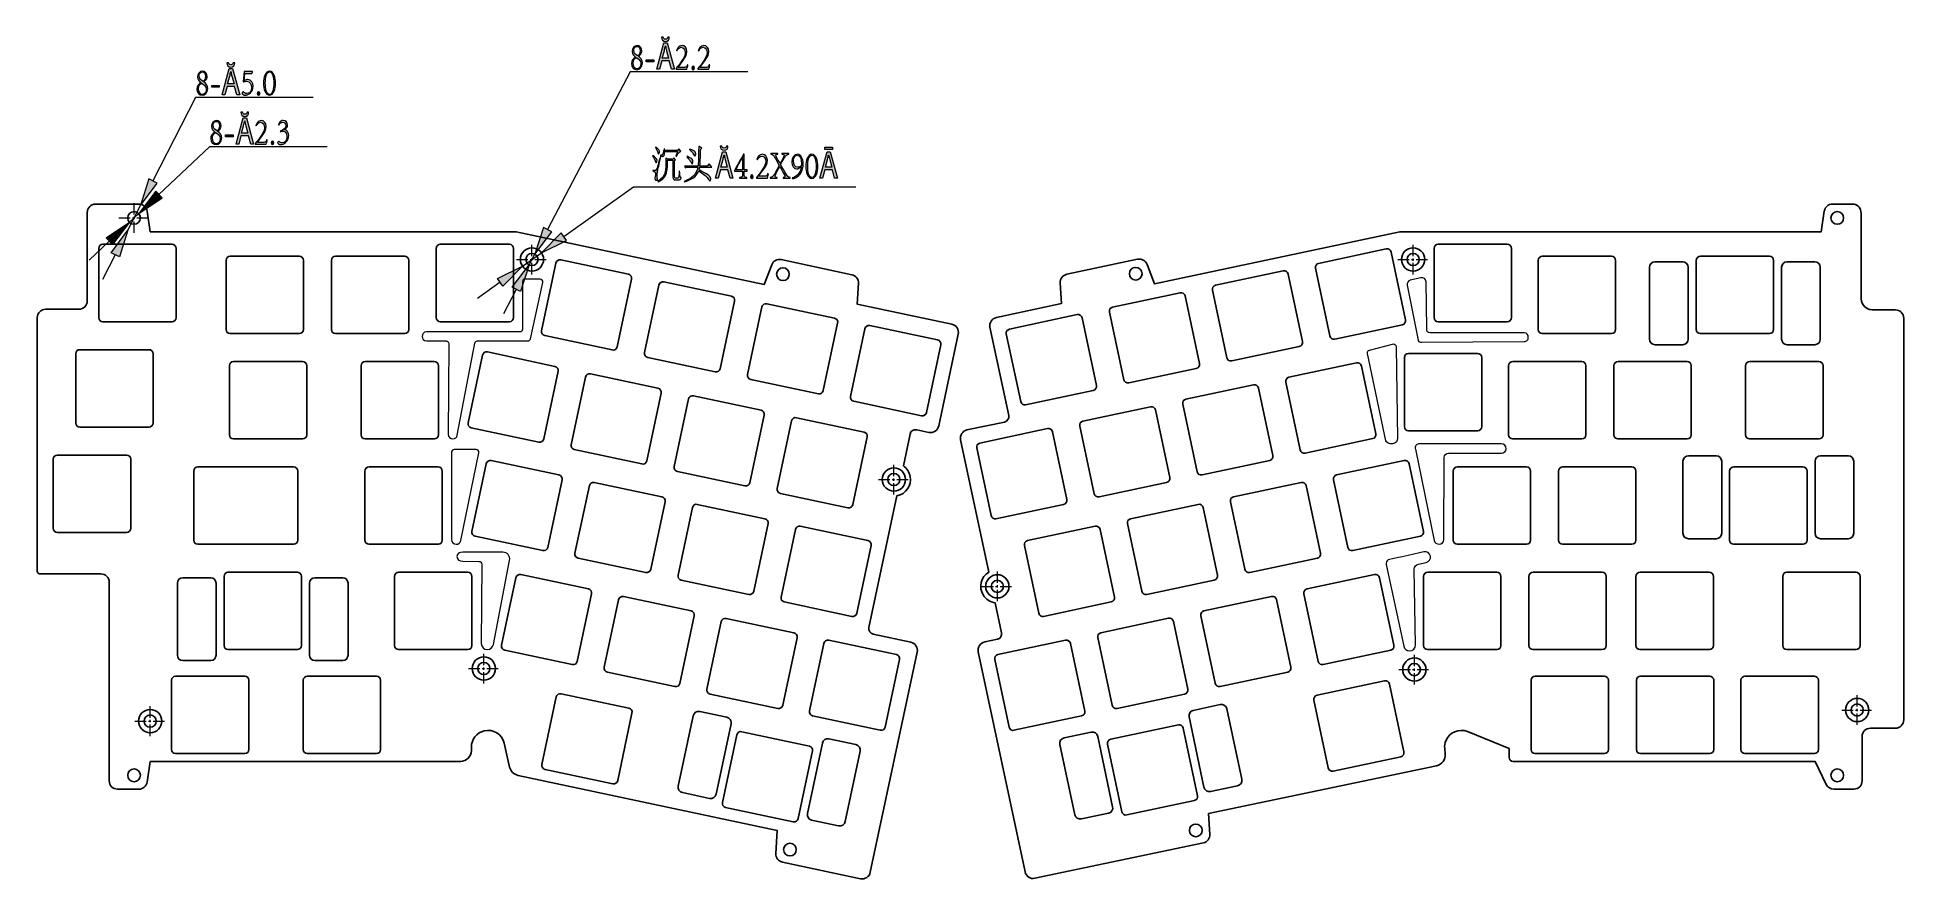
# Model space of a CAD drawing. Header units: inches. Extents: x 57 to 395, y 104 to 257.
import ezdxf

# ---------------------------------------------------------------- set-up
doc = ezdxf.new("R2010")
doc.units = ezdxf.units.IN
doc.header["$MEASUREMENT"] = 0
for name, pattern in [('AI-Linetype-1', [3.308389, 2.067743, -0.413549, 0.413549, -0.413549]), ('AI-Linetype-10', [3.308389, 2.067743, -0.413549, 0.413549, -0.413549]), ('AI-Linetype-11', [3.308389, 2.067743, -0.413549, 0.413549, -0.413549]), ('AI-Linetype-12', [3.308389, 2.067743, -0.413549, 0.413549, -0.413549]), ('AI-Linetype-13', [3.308389, 2.067743, -0.413549, 0.413549, -0.413549]), ('AI-Linetype-14', [3.308389, 2.067743, -0.413549, 0.413549, -0.413549]), ('AI-Linetype-15', [3.308389, 2.067743, -0.413549, 0.413549, -0.413549]), ('AI-Linetype-16', [3.308389, 2.067743, -0.413549, 0.413549, -0.413549]), ('AI-Linetype-17', [3.308389, 2.067743, -0.413549, 0.413549, -0.413549]), ('AI-Linetype-18', [3.308389, 2.067743, -0.413549, 0.413549, -0.413549]), ('AI-Linetype-2', [3.308389, 2.067743, -0.413549, 0.413549, -0.413549]), ('AI-Linetype-3', [3.308389, 2.067743, -0.413549, 0.413549, -0.413549]), ('AI-Linetype-4', [3.308389, 2.067743, -0.413549, 0.413549, -0.413549]), ('AI-Linetype-5', [3.308389, 2.067743, -0.413549, 0.413549, -0.413549]), ('AI-Linetype-6', [3.308389, 2.067743, -0.413549, 0.413549, -0.413549]), ('AI-Linetype-7', [3.308389, 2.067743, -0.413549, 0.413549, -0.413549]), ('AI-Linetype-8', [3.308389, 2.067743, -0.413549, 0.413549, -0.413549]), ('AI-Linetype-9', [3.308389, 2.067743, -0.413549, 0.413549, -0.413549])]:
    doc.linetypes.add(name, pattern=pattern)
doc.layers.add('_U+56FE_U+5C42 5', color=7, linetype='Continuous')
doc.layers.add('center_line', color=7, linetype='Continuous')

# ---------------------------------------------------------------- blocks, each defined once
blk = doc.blocks.new('block 2')
at = {"color": 7, "lineweight": 25}
blk.add_open_spline([(73.55, 123.26), (73.55, 123.89), (74.07, 124.41), (74.7, 124.41), (75.34, 124.41), (75.85, 123.89), (75.85, 123.26), (75.85, 122.62), (75.34, 122.11), (74.7, 122.11), (74.07, 122.11), (73.55, 122.62), (73.55, 123.26)], degree=3, knots=[0, 0, 0, 0, 1, 1, 1, 2, 2, 2, 3, 3, 3, 4, 4, 4, 4], dxfattribs=at)
blk = doc.blocks.new('block 3')
at = {"color": 7, "lineweight": 25}
blk.add_open_spline([(192.15, 109.83), (192.15, 110.47), (192.67, 110.98), (193.3, 110.98), (193.94, 110.98), (194.45, 110.47), (194.45, 109.83), (194.45, 109.2), (193.94, 108.68), (193.3, 108.68), (192.67, 108.68), (192.15, 109.2), (192.15, 109.83)], degree=3, knots=[0, 0, 0, 0, 1, 1, 1, 2, 2, 2, 3, 3, 3, 4, 4, 4, 4], dxfattribs=at)
blk = doc.blocks.new('block 4')
at = {"color": 7, "lineweight": 25}
blk.add_open_spline([(73.55, 224.06), (73.55, 224.69), (74.07, 225.21), (74.7, 225.21), (75.34, 225.21), (75.85, 224.69), (75.85, 224.06), (75.85, 223.42), (75.34, 222.91), (74.7, 222.91), (74.07, 222.91), (73.55, 223.42), (73.55, 224.06)], degree=3, knots=[0, 0, 0, 0, 1, 1, 1, 2, 2, 2, 3, 3, 3, 4, 4, 4, 4], dxfattribs=at)
blk = doc.blocks.new('block 5')
at = {"color": 7, "lineweight": 25}
blk.add_open_spline([(190.89, 213.88), (190.89, 214.52), (191.4, 215.03), (192.04, 215.03), (192.67, 215.03), (193.19, 214.52), (193.19, 213.88), (193.19, 213.25), (192.67, 212.73), (192.04, 212.73), (191.4, 212.73), (190.89, 213.25), (190.89, 213.88)], degree=3, knots=[0, 0, 0, 0, 1, 1, 1, 2, 2, 2, 3, 3, 3, 4, 4, 4, 4], dxfattribs=at)
blk = doc.blocks.new('block 6')
at = {"color": 7, "lineweight": 25}
blk.add_open_spline([(265.55, 113.3), (265.55, 113.94), (266.07, 114.45), (266.7, 114.45), (267.34, 114.45), (267.85, 113.94), (267.85, 113.3), (267.85, 112.67), (267.34, 112.15), (266.7, 112.15), (266.07, 112.15), (265.55, 112.67), (265.55, 113.3)], degree=3, knots=[0, 0, 0, 0, 1, 1, 1, 2, 2, 2, 3, 3, 3, 4, 4, 4, 4], dxfattribs=at)
blk = doc.blocks.new('block 7')
at = {"color": 7, "lineweight": 25}
blk.add_open_spline([(381.55, 123.26), (381.55, 123.89), (382.07, 124.41), (382.7, 124.41), (383.34, 124.41), (383.85, 123.89), (383.85, 123.26), (383.85, 122.62), (383.34, 122.11), (382.7, 122.11), (382.07, 122.11), (381.55, 122.62), (381.55, 123.26)], degree=3, knots=[0, 0, 0, 0, 1, 1, 1, 2, 2, 2, 3, 3, 3, 4, 4, 4, 4], dxfattribs=at)
blk = doc.blocks.new('block 8')
at = {"color": 7, "lineweight": 25}
blk.add_open_spline([(381.55, 224.06), (381.55, 224.69), (382.07, 225.21), (382.7, 225.21), (383.34, 225.21), (383.85, 224.69), (383.85, 224.06), (383.85, 223.42), (383.34, 222.91), (382.7, 222.91), (382.07, 222.91), (381.55, 223.42), (381.55, 224.06)], degree=3, knots=[0, 0, 0, 0, 1, 1, 1, 2, 2, 2, 3, 3, 3, 4, 4, 4, 4], dxfattribs=at)
blk = doc.blocks.new('block 9')
at = {"color": 7, "lineweight": 25}
blk.add_open_spline([(254.69, 213.96), (254.69, 214.59), (255.2, 215.11), (255.84, 215.11), (256.47, 215.11), (256.99, 214.59), (256.99, 213.96), (256.99, 213.32), (256.47, 212.81), (255.84, 212.81), (255.2, 212.81), (254.69, 213.32), (254.69, 213.96)], degree=3, knots=[0, 0, 0, 0, 1, 1, 1, 2, 2, 2, 3, 3, 3, 4, 4, 4, 4], dxfattribs=at)
blk = doc.blocks.new('block 10')
at = {"color": 7, "lineweight": 25}
blk.add_open_spline([(144.63, 159.57), (144.23, 159.66), (143.83, 159.4), (143.74, 158.99), (143.74, 158.99), (141.14, 146.77), (141.14, 146.77), (141.06, 146.36), (141.32, 145.96), (141.72, 145.88), (141.72, 145.88), (153.95, 143.28), (153.95, 143.28), (154.35, 143.19), (154.75, 143.45), (154.84, 143.86), (154.84, 143.86), (157.44, 156.08), (157.44, 156.08), (157.52, 156.49), (157.26, 156.89), (156.86, 156.97), (156.86, 156.97), (144.63, 159.57), (144.63, 159.57)], degree=3, knots=[0, 0, 0, 0, 1, 1, 1, 2, 2, 2, 3, 3, 3, 4, 4, 4, 5, 5, 5, 6, 6, 6, 7, 7, 7, 8, 8, 8, 8], dxfattribs=at)
blk = doc.blocks.new('block 11')
at = {"color": 7, "lineweight": 25}
blk.add_open_spline([(89.52, 145), (89.52, 145), (89.52, 158), (89.52, 158), (89.52, 158.55), (89.08, 159), (88.52, 159), (88.52, 159), (83.52, 159), (83.52, 159), (82.97, 159), (82.52, 158.55), (82.52, 158), (82.52, 158), (82.52, 145), (82.52, 145), (82.52, 144.44), (82.97, 144), (83.52, 144), (83.52, 144), (88.52, 144), (88.52, 144), (89.08, 144), (89.52, 144.44), (89.52, 145)], degree=3, knots=[0, 0, 0, 0, 1, 1, 1, 2, 2, 2, 3, 3, 3, 4, 4, 4, 5, 5, 5, 6, 6, 6, 7, 7, 7, 8, 8, 8, 8], dxfattribs=at)
blk = doc.blocks.new('block 12')
at = {"color": 7, "lineweight": 25}
blk.add_open_spline([(113.4, 145), (113.4, 145), (113.4, 158), (113.4, 158), (113.4, 158.55), (112.95, 159), (112.4, 159), (112.4, 159), (107.4, 159), (107.4, 159), (106.85, 159), (106.4, 158.55), (106.4, 158), (106.4, 158), (106.4, 145), (106.4, 145), (106.4, 144.44), (106.85, 144), (107.4, 144), (107.4, 144), (112.4, 144), (112.4, 144), (112.95, 144), (113.4, 144.44), (113.4, 145)], degree=3, knots=[0, 0, 0, 0, 1, 1, 1, 2, 2, 2, 3, 3, 3, 4, 4, 4, 5, 5, 5, 6, 6, 6, 7, 7, 7, 8, 8, 8, 8], dxfattribs=at)
blk = doc.blocks.new('block 13')
at = {"color": 7, "lineweight": 25}
blk.add_open_spline([(104.96, 146.75), (104.96, 146.75), (104.96, 159.25), (104.96, 159.25), (104.96, 159.66), (104.62, 160), (104.21, 160), (104.21, 160), (91.71, 160), (91.71, 160), (91.3, 160), (90.96, 159.66), (90.96, 159.25), (90.96, 159.25), (90.96, 146.75), (90.96, 146.75), (90.96, 146.33), (91.3, 146), (91.71, 146), (91.71, 146), (104.21, 146), (104.21, 146), (104.62, 146), (104.96, 146.33), (104.96, 146.75)], degree=3, knots=[0, 0, 0, 0, 1, 1, 1, 2, 2, 2, 3, 3, 3, 4, 4, 4, 5, 5, 5, 6, 6, 6, 7, 7, 7, 8, 8, 8, 8], dxfattribs=at)
blk = doc.blocks.new('block 14')
at = {"color": 7, "lineweight": 25}
blk.add_open_spline([(135.79, 146.74), (135.79, 146.74), (135.79, 159.24), (135.79, 159.24), (135.79, 159.65), (135.45, 159.99), (135.04, 159.99), (135.04, 159.99), (122.54, 159.99), (122.54, 159.99), (122.13, 159.99), (121.79, 159.65), (121.79, 159.24), (121.79, 159.24), (121.79, 146.74), (121.79, 146.74), (121.79, 146.32), (122.13, 145.99), (122.54, 145.99), (122.54, 145.99), (135.04, 145.99), (135.04, 145.99), (135.45, 145.99), (135.79, 146.32), (135.79, 146.74)], degree=3, knots=[0, 0, 0, 0, 1, 1, 1, 2, 2, 2, 3, 3, 3, 4, 4, 4, 5, 5, 5, 6, 6, 6, 7, 7, 7, 8, 8, 8, 8], dxfattribs=at)
blk = doc.blocks.new('block 15')
at = {"color": 7, "lineweight": 25}
blk.add_open_spline([(139.28, 180.18), (138.88, 180.27), (138.48, 180.01), (138.39, 179.6), (138.39, 179.6), (135.79, 167.38), (135.79, 167.38), (135.71, 166.97), (135.97, 166.57), (136.37, 166.49), (136.37, 166.49), (148.6, 163.89), (148.6, 163.89), (149, 163.8), (149.4, 164.06), (149.49, 164.47), (149.49, 164.47), (152.09, 176.69), (152.09, 176.69), (152.17, 177.1), (151.91, 177.5), (151.51, 177.58), (151.51, 177.58), (139.28, 180.18), (139.28, 180.18)], degree=3, knots=[0, 0, 0, 0, 1, 1, 1, 2, 2, 2, 3, 3, 3, 4, 4, 4, 5, 5, 5, 6, 6, 6, 7, 7, 7, 8, 8, 8, 8], dxfattribs=at)
blk = doc.blocks.new('block 16')
at = {"color": 7, "lineweight": 25}
blk.add_open_spline([(170.72, 172.73), (170.81, 173.14), (170.55, 173.54), (170.14, 173.62), (170.14, 173.62), (157.92, 176.22), (157.92, 176.22), (157.51, 176.31), (157.11, 176.05), (157.03, 175.64), (157.03, 175.64), (154.43, 163.42), (154.43, 163.42), (154.34, 163.01), (154.6, 162.61), (155.01, 162.53), (155.01, 162.53), (167.23, 159.93), (167.23, 159.93), (167.64, 159.84), (168.04, 160.1), (168.12, 160.51), (168.12, 160.51), (170.72, 172.73), (170.72, 172.73)], degree=3, knots=[0, 0, 0, 0, 1, 1, 1, 2, 2, 2, 3, 3, 3, 4, 4, 4, 5, 5, 5, 6, 6, 6, 7, 7, 7, 8, 8, 8, 8], dxfattribs=at)
blk = doc.blocks.new('block 17')
at = {"color": 7, "lineweight": 25}
blk.add_open_spline([(173.06, 159.46), (172.98, 159.05), (173.23, 158.65), (173.64, 158.57), (173.64, 158.57), (185.87, 155.97), (185.87, 155.97), (186.27, 155.88), (186.67, 156.14), (186.76, 156.54), (186.76, 156.54), (189.35, 168.77), (189.35, 168.77), (189.44, 169.18), (189.18, 169.58), (188.78, 169.66), (188.78, 169.66), (176.55, 172.26), (176.55, 172.26), (176.15, 172.35), (175.75, 172.09), (175.66, 171.68), (175.66, 171.68), (173.06, 159.46), (173.06, 159.46)], degree=3, knots=[0, 0, 0, 0, 1, 1, 1, 2, 2, 2, 3, 3, 3, 4, 4, 4, 5, 5, 5, 6, 6, 6, 7, 7, 7, 8, 8, 8, 8], dxfattribs=at)
blk = doc.blocks.new('block 18')
at = {"color": 7, "lineweight": 25}
blk.add_open_spline([(195.18, 168.3), (194.78, 168.39), (194.38, 168.13), (194.29, 167.72), (194.29, 167.72), (191.7, 155.49), (191.7, 155.49), (191.61, 155.09), (191.87, 154.69), (192.27, 154.61), (192.27, 154.61), (204.5, 152.01), (204.5, 152.01), (204.91, 151.92), (205.3, 152.18), (205.39, 152.58), (205.39, 152.58), (207.99, 164.81), (207.99, 164.81), (208.07, 165.22), (207.82, 165.61), (207.41, 165.7), (207.41, 165.7), (195.18, 168.3), (195.18, 168.3)], degree=3, knots=[0, 0, 0, 0, 1, 1, 1, 2, 2, 2, 3, 3, 3, 4, 4, 4, 5, 5, 5, 6, 6, 6, 7, 7, 7, 8, 8, 8, 8], dxfattribs=at)
blk = doc.blocks.new('block 19')
at = {"color": 7, "lineweight": 25}
blk.add_open_spline([(130.44, 165.79), (130.44, 165.79), (130.44, 178.29), (130.44, 178.29), (130.44, 178.7), (130.1, 179.04), (129.69, 179.04), (129.69, 179.04), (117.19, 179.04), (117.19, 179.04), (116.78, 179.04), (116.44, 178.7), (116.44, 178.29), (116.44, 178.29), (116.44, 165.79), (116.44, 165.79), (116.44, 165.37), (116.78, 165.04), (117.19, 165.04), (117.19, 165.04), (129.69, 165.04), (129.69, 165.04), (130.1, 165.04), (130.44, 165.37), (130.44, 165.79)], degree=3, knots=[0, 0, 0, 0, 1, 1, 1, 2, 2, 2, 3, 3, 3, 4, 4, 4, 5, 5, 5, 6, 6, 6, 7, 7, 7, 8, 8, 8, 8], dxfattribs=at)
blk = doc.blocks.new('block 20')
at = {"color": 7, "lineweight": 25}
blk.add_open_spline([(74.08, 167.93), (74.08, 167.93), (74.08, 180.43), (74.08, 180.43), (74.08, 180.84), (73.74, 181.18), (73.33, 181.18), (73.33, 181.18), (60.83, 181.18), (60.83, 181.18), (60.42, 181.18), (60.08, 180.84), (60.08, 180.43), (60.08, 180.43), (60.08, 167.93), (60.08, 167.93), (60.08, 167.51), (60.42, 167.18), (60.83, 167.18), (60.83, 167.18), (73.33, 167.18), (73.33, 167.18), (73.74, 167.18), (74.08, 167.51), (74.08, 167.93)], degree=3, knots=[0, 0, 0, 0, 1, 1, 1, 2, 2, 2, 3, 3, 3, 4, 4, 4, 5, 5, 5, 6, 6, 6, 7, 7, 7, 8, 8, 8, 8], dxfattribs=at)
blk = doc.blocks.new('block 21')
at = {"color": 7, "lineweight": 25}
blk.add_open_spline([(151.39, 196.32), (151.47, 196.73), (151.21, 197.13), (150.81, 197.21), (150.81, 197.21), (138.58, 199.81), (138.58, 199.81), (138.18, 199.9), (137.78, 199.64), (137.69, 199.23), (137.69, 199.23), (135.09, 187.01), (135.09, 187.01), (135.01, 186.6), (135.27, 186.2), (135.67, 186.12), (135.67, 186.12), (147.9, 183.52), (147.9, 183.52), (148.3, 183.43), (148.7, 183.69), (148.79, 184.1), (148.79, 184.1), (151.39, 196.32), (151.39, 196.32)], degree=3, knots=[0, 0, 0, 0, 1, 1, 1, 2, 2, 2, 3, 3, 3, 4, 4, 4, 5, 5, 5, 6, 6, 6, 7, 7, 7, 8, 8, 8, 8], dxfattribs=at)
blk = doc.blocks.new('block 22')
at = {"color": 7, "lineweight": 25}
blk.add_open_spline([(166.53, 179.56), (166.94, 179.47), (167.34, 179.73), (167.42, 180.14), (167.42, 180.14), (170.02, 192.36), (170.02, 192.36), (170.11, 192.77), (169.85, 193.17), (169.44, 193.25), (169.44, 193.25), (157.22, 195.85), (157.22, 195.85), (156.81, 195.94), (156.41, 195.68), (156.33, 195.27), (156.33, 195.27), (153.73, 183.05), (153.73, 183.05), (153.64, 182.64), (153.9, 182.24), (154.31, 182.16), (154.31, 182.16), (166.53, 179.56), (166.53, 179.56)], degree=3, knots=[0, 0, 0, 0, 1, 1, 1, 2, 2, 2, 3, 3, 3, 4, 4, 4, 5, 5, 5, 6, 6, 6, 7, 7, 7, 8, 8, 8, 8], dxfattribs=at)
blk = doc.blocks.new('block 23')
at = {"color": 7, "lineweight": 25}
blk.add_open_spline([(172.36, 179.09), (172.28, 178.68), (172.53, 178.28), (172.94, 178.2), (172.94, 178.2), (185.17, 175.6), (185.17, 175.6), (185.57, 175.51), (185.97, 175.77), (186.06, 176.17), (186.06, 176.17), (188.65, 188.4), (188.65, 188.4), (188.74, 188.81), (188.48, 189.21), (188.08, 189.29), (188.08, 189.29), (175.85, 191.89), (175.85, 191.89), (175.45, 191.98), (175.05, 191.72), (174.96, 191.31), (174.96, 191.31), (172.36, 179.09), (172.36, 179.09)], degree=3, knots=[0, 0, 0, 0, 1, 1, 1, 2, 2, 2, 3, 3, 3, 4, 4, 4, 5, 5, 5, 6, 6, 6, 7, 7, 7, 8, 8, 8, 8], dxfattribs=at)
blk = doc.blocks.new('block 24')
at = {"color": 7, "lineweight": 25}
blk.add_open_spline([(194.48, 187.93), (194.08, 188.02), (193.68, 187.76), (193.59, 187.35), (193.59, 187.35), (191, 175.12), (191, 175.12), (190.91, 174.72), (191.17, 174.32), (191.57, 174.24), (191.57, 174.24), (203.8, 171.64), (203.8, 171.64), (204.21, 171.55), (204.6, 171.81), (204.69, 172.21), (204.69, 172.21), (207.29, 184.44), (207.29, 184.44), (207.37, 184.85), (207.12, 185.24), (206.71, 185.33), (206.71, 185.33), (194.48, 187.93), (194.48, 187.93)], degree=3, knots=[0, 0, 0, 0, 1, 1, 1, 2, 2, 2, 3, 3, 3, 4, 4, 4, 5, 5, 5, 6, 6, 6, 7, 7, 7, 8, 8, 8, 8], dxfattribs=at)
blk = doc.blocks.new('block 25')
at = {"color": 7, "lineweight": 25}
blk.add_open_spline([(105.93, 184.84), (105.93, 184.84), (105.93, 197.34), (105.93, 197.34), (105.93, 197.75), (105.59, 198.09), (105.18, 198.09), (105.18, 198.09), (92.68, 198.09), (92.68, 198.09), (92.27, 198.09), (91.93, 197.75), (91.93, 197.34), (91.93, 197.34), (91.93, 184.84), (91.93, 184.84), (91.93, 184.42), (92.27, 184.09), (92.68, 184.09), (92.68, 184.09), (105.18, 184.09), (105.18, 184.09), (105.59, 184.09), (105.93, 184.42), (105.93, 184.84)], degree=3, knots=[0, 0, 0, 0, 1, 1, 1, 2, 2, 2, 3, 3, 3, 4, 4, 4, 5, 5, 5, 6, 6, 6, 7, 7, 7, 8, 8, 8, 8], dxfattribs=at)
blk = doc.blocks.new('block 26')
at = {"color": 7, "lineweight": 25}
blk.add_open_spline([(129.74, 184.84), (129.74, 184.84), (129.74, 197.34), (129.74, 197.34), (129.74, 197.75), (129.4, 198.09), (128.99, 198.09), (128.99, 198.09), (116.49, 198.09), (116.49, 198.09), (116.08, 198.09), (115.74, 197.75), (115.74, 197.34), (115.74, 197.34), (115.74, 184.84), (115.74, 184.84), (115.74, 184.42), (116.08, 184.09), (116.49, 184.09), (116.49, 184.09), (128.99, 184.09), (128.99, 184.09), (129.4, 184.09), (129.74, 184.42), (129.74, 184.84)], degree=3, knots=[0, 0, 0, 0, 1, 1, 1, 2, 2, 2, 3, 3, 3, 4, 4, 4, 5, 5, 5, 6, 6, 6, 7, 7, 7, 8, 8, 8, 8], dxfattribs=at)
blk = doc.blocks.new('block 27')
at = {"color": 7, "lineweight": 25}
blk.add_open_spline([(78.15, 186.98), (78.15, 186.98), (78.15, 199.48), (78.15, 199.48), (78.15, 199.89), (77.81, 200.23), (77.4, 200.23), (77.4, 200.23), (64.9, 200.23), (64.9, 200.23), (64.49, 200.23), (64.15, 199.89), (64.15, 199.48), (64.15, 199.48), (64.15, 186.98), (64.15, 186.98), (64.15, 186.56), (64.49, 186.23), (64.9, 186.23), (64.9, 186.23), (77.4, 186.23), (77.4, 186.23), (77.81, 186.23), (78.15, 186.56), (78.15, 186.98)], degree=3, knots=[0, 0, 0, 0, 1, 1, 1, 2, 2, 2, 3, 3, 3, 4, 4, 4, 5, 5, 5, 6, 6, 6, 7, 7, 7, 8, 8, 8, 8], dxfattribs=at)
blk = doc.blocks.new('block 28')
at = {"color": 7, "lineweight": 25}
blk.add_open_spline([(151.86, 216.46), (151.46, 216.55), (151.06, 216.29), (150.97, 215.88), (150.97, 215.88), (148.37, 203.66), (148.37, 203.66), (148.29, 203.25), (148.55, 202.85), (148.95, 202.77), (148.95, 202.77), (161.18, 200.17), (161.18, 200.17), (161.58, 200.08), (161.98, 200.34), (162.07, 200.75), (162.07, 200.75), (164.67, 212.97), (164.67, 212.97), (164.75, 213.38), (164.49, 213.78), (164.09, 213.86), (164.09, 213.86), (151.86, 216.46), (151.86, 216.46)], degree=3, knots=[0, 0, 0, 0, 1, 1, 1, 2, 2, 2, 3, 3, 3, 4, 4, 4, 5, 5, 5, 6, 6, 6, 7, 7, 7, 8, 8, 8, 8], dxfattribs=at)
blk = doc.blocks.new('block 29')
at = {"color": 7, "lineweight": 25}
blk.add_open_spline([(179.81, 196.21), (179.81, 196.21), (167.59, 198.81), (167.59, 198.81), (167.18, 198.89), (166.92, 199.29), (167.01, 199.7), (167.01, 199.7), (169.61, 211.92), (169.61, 211.92), (169.69, 212.33), (170.09, 212.59), (170.5, 212.5), (170.5, 212.5), (182.72, 209.9), (182.72, 209.9), (183.13, 209.82), (183.39, 209.42), (183.3, 209.01), (183.3, 209.01), (180.7, 196.79), (180.7, 196.79), (180.62, 196.38), (180.22, 196.12), (179.81, 196.21)], degree=3, knots=[0, 0, 0, 0, 1, 1, 1, 2, 2, 2, 3, 3, 3, 4, 4, 4, 5, 5, 5, 6, 6, 6, 7, 7, 7, 8, 8, 8, 8], dxfattribs=at)
blk = doc.blocks.new('block 30')
at = {"color": 7, "lineweight": 25}
blk.add_open_spline([(189.13, 208.54), (188.73, 208.63), (188.33, 208.37), (188.24, 207.96), (188.24, 207.96), (185.64, 195.74), (185.64, 195.74), (185.56, 195.33), (185.81, 194.93), (186.22, 194.85), (186.22, 194.85), (198.45, 192.25), (198.45, 192.25), (198.85, 192.16), (199.25, 192.42), (199.34, 192.82), (199.34, 192.82), (201.93, 205.05), (201.93, 205.05), (202.02, 205.46), (201.76, 205.86), (201.36, 205.94), (201.36, 205.94), (189.13, 208.54), (189.13, 208.54)], degree=3, knots=[0, 0, 0, 0, 1, 1, 1, 2, 2, 2, 3, 3, 3, 4, 4, 4, 5, 5, 5, 6, 6, 6, 7, 7, 7, 8, 8, 8, 8], dxfattribs=at)
blk = doc.blocks.new('block 31')
at = {"color": 7, "lineweight": 25}
blk.add_open_spline([(204.28, 191.77), (204.19, 191.37), (204.45, 190.97), (204.85, 190.89), (204.85, 190.89), (217.08, 188.29), (217.08, 188.29), (217.49, 188.2), (217.88, 188.46), (217.97, 188.86), (217.97, 188.86), (220.57, 201.09), (220.57, 201.09), (220.65, 201.5), (220.4, 201.89), (219.99, 201.98), (219.99, 201.98), (207.76, 204.58), (207.76, 204.58), (207.36, 204.67), (206.96, 204.41), (206.87, 204), (206.87, 204), (204.28, 191.77), (204.28, 191.77)], degree=3, knots=[0, 0, 0, 0, 1, 1, 1, 2, 2, 2, 3, 3, 3, 4, 4, 4, 5, 5, 5, 6, 6, 6, 7, 7, 7, 8, 8, 8, 8], dxfattribs=at)
blk = doc.blocks.new('block 32')
at = {"color": 7, "lineweight": 25}
blk.add_open_spline([(105.33, 203.89), (105.33, 203.89), (105.33, 216.39), (105.33, 216.39), (105.33, 216.8), (104.99, 217.14), (104.58, 217.14), (104.58, 217.14), (92.08, 217.14), (92.08, 217.14), (91.67, 217.14), (91.33, 216.8), (91.33, 216.39), (91.33, 216.39), (91.33, 203.89), (91.33, 203.89), (91.33, 203.47), (91.67, 203.14), (92.08, 203.14), (92.08, 203.14), (104.58, 203.14), (104.58, 203.14), (104.99, 203.14), (105.33, 203.47), (105.33, 203.89)], degree=3, knots=[0, 0, 0, 0, 1, 1, 1, 2, 2, 2, 3, 3, 3, 4, 4, 4, 5, 5, 5, 6, 6, 6, 7, 7, 7, 8, 8, 8, 8], dxfattribs=at)
blk = doc.blocks.new('block 33')
at = {"color": 7, "lineweight": 25}
blk.add_open_spline([(124.38, 203.89), (124.38, 203.89), (124.38, 216.39), (124.38, 216.39), (124.38, 216.8), (124.04, 217.14), (123.63, 217.14), (123.63, 217.14), (111.13, 217.14), (111.13, 217.14), (110.72, 217.14), (110.38, 216.8), (110.38, 216.39), (110.38, 216.39), (110.38, 203.89), (110.38, 203.89), (110.38, 203.47), (110.72, 203.14), (111.13, 203.14), (111.13, 203.14), (123.63, 203.14), (123.63, 203.14), (124.04, 203.14), (124.38, 203.47), (124.38, 203.89)], degree=3, knots=[0, 0, 0, 0, 1, 1, 1, 2, 2, 2, 3, 3, 3, 4, 4, 4, 5, 5, 5, 6, 6, 6, 7, 7, 7, 8, 8, 8, 8], dxfattribs=at)
blk = doc.blocks.new('block 34')
at = {"color": 7, "lineweight": 25}
blk.add_open_spline([(82.31, 206.03), (82.31, 206.03), (82.31, 218.53), (82.31, 218.53), (82.31, 218.94), (81.97, 219.28), (81.56, 219.28), (81.56, 219.28), (69.06, 219.28), (69.06, 219.28), (68.65, 219.28), (68.31, 218.94), (68.31, 218.53), (68.31, 218.53), (68.31, 206.03), (68.31, 206.03), (68.31, 205.61), (68.65, 205.28), (69.06, 205.28), (69.06, 205.28), (81.56, 205.28), (81.56, 205.28), (81.97, 205.28), (82.31, 205.61), (82.31, 206.03)], degree=3, knots=[0, 0, 0, 0, 1, 1, 1, 2, 2, 2, 3, 3, 3, 4, 4, 4, 5, 5, 5, 6, 6, 6, 7, 7, 7, 8, 8, 8, 8], dxfattribs=at)
blk = doc.blocks.new('block 35')
at = {"color": 7, "lineweight": 25}
blk.add_open_spline([(386.84, 146.74), (386.84, 146.74), (386.84, 159.24), (386.84, 159.24), (386.84, 159.65), (386.51, 159.99), (386.09, 159.99), (386.09, 159.99), (373.59, 159.99), (373.59, 159.99), (373.18, 159.99), (372.84, 159.65), (372.84, 159.24), (372.84, 159.24), (372.84, 146.74), (372.84, 146.74), (372.84, 146.32), (373.18, 145.99), (373.59, 145.99), (373.59, 145.99), (386.09, 145.99), (386.09, 145.99), (386.51, 145.99), (386.84, 146.32), (386.84, 146.74)], degree=3, knots=[0, 0, 0, 0, 1, 1, 1, 2, 2, 2, 3, 3, 3, 4, 4, 4, 5, 5, 5, 6, 6, 6, 7, 7, 7, 8, 8, 8, 8], dxfattribs=at)
blk = doc.blocks.new('block 36')
at = {"color": 7, "lineweight": 25}
blk.add_open_spline([(385.68, 167.04), (385.68, 167.04), (385.68, 180.04), (385.68, 180.04), (385.68, 180.59), (385.23, 181.04), (384.68, 181.04), (384.68, 181.04), (379.68, 181.04), (379.68, 181.04), (379.13, 181.04), (378.68, 180.59), (378.68, 180.04), (378.68, 180.04), (378.68, 167.04), (378.68, 167.04), (378.68, 166.48), (379.13, 166.04), (379.68, 166.04), (379.68, 166.04), (384.68, 166.04), (384.68, 166.04), (385.23, 166.04), (385.68, 166.48), (385.68, 167.04)], degree=3, knots=[0, 0, 0, 0, 1, 1, 1, 2, 2, 2, 3, 3, 3, 4, 4, 4, 5, 5, 5, 6, 6, 6, 7, 7, 7, 8, 8, 8, 8], dxfattribs=at)
blk = doc.blocks.new('block 37')
at = {"color": 7, "lineweight": 25}
blk.add_open_spline([(380.12, 184.84), (380.12, 184.84), (380.12, 197.34), (380.12, 197.34), (380.12, 197.75), (379.78, 198.09), (379.37, 198.09), (379.37, 198.09), (366.87, 198.09), (366.87, 198.09), (366.46, 198.09), (366.12, 197.75), (366.12, 197.34), (366.12, 197.34), (366.12, 184.84), (366.12, 184.84), (366.12, 184.42), (366.46, 184.09), (366.87, 184.09), (366.87, 184.09), (379.37, 184.09), (379.37, 184.09), (379.78, 184.09), (380.12, 184.42), (380.12, 184.84)], degree=3, knots=[0, 0, 0, 0, 1, 1, 1, 2, 2, 2, 3, 3, 3, 4, 4, 4, 5, 5, 5, 6, 6, 6, 7, 7, 7, 8, 8, 8, 8], dxfattribs=at)
blk = doc.blocks.new('block 38')
at = {"color": 7, "lineweight": 25}
blk.add_open_spline([(377.24, 165.79), (377.24, 165.79), (377.24, 178.29), (377.24, 178.29), (377.24, 178.7), (376.9, 179.04), (376.49, 179.04), (376.49, 179.04), (363.99, 179.04), (363.99, 179.04), (363.58, 179.04), (363.24, 178.7), (363.24, 178.29), (363.24, 178.29), (363.24, 165.79), (363.24, 165.79), (363.24, 165.37), (363.58, 165.04), (363.99, 165.04), (363.99, 165.04), (376.49, 165.04), (376.49, 165.04), (376.9, 165.04), (377.24, 165.37), (377.24, 165.79)], degree=3, knots=[0, 0, 0, 0, 1, 1, 1, 2, 2, 2, 3, 3, 3, 4, 4, 4, 5, 5, 5, 6, 6, 6, 7, 7, 7, 8, 8, 8, 8], dxfattribs=at)
blk = doc.blocks.new('block 39')
at = {"color": 7, "lineweight": 25}
blk.add_open_spline([(360.3, 146.74), (360.3, 146.74), (360.3, 159.24), (360.3, 159.24), (360.3, 159.65), (359.97, 159.99), (359.55, 159.99), (359.55, 159.99), (347.05, 159.99), (347.05, 159.99), (346.64, 159.99), (346.3, 159.65), (346.3, 159.24), (346.3, 159.24), (346.3, 146.74), (346.3, 146.74), (346.3, 146.32), (346.64, 145.99), (347.05, 145.99), (347.05, 145.99), (359.55, 145.99), (359.55, 145.99), (359.97, 145.99), (360.3, 146.32), (360.3, 146.74)], degree=3, knots=[0, 0, 0, 0, 1, 1, 1, 2, 2, 2, 3, 3, 3, 4, 4, 4, 5, 5, 5, 6, 6, 6, 7, 7, 7, 8, 8, 8, 8], dxfattribs=at)
blk = doc.blocks.new('block 40')
at = {"color": 7, "lineweight": 25}
blk.add_open_spline([(356.3, 184.84), (356.3, 184.84), (356.3, 197.34), (356.3, 197.34), (356.3, 197.75), (355.96, 198.09), (355.55, 198.09), (355.55, 198.09), (343.05, 198.09), (343.05, 198.09), (342.64, 198.09), (342.3, 197.75), (342.3, 197.34), (342.3, 197.34), (342.3, 184.84), (342.3, 184.84), (342.3, 184.42), (342.64, 184.09), (343.05, 184.09), (343.05, 184.09), (355.55, 184.09), (355.55, 184.09), (355.96, 184.09), (356.3, 184.42), (356.3, 184.84)], degree=3, knots=[0, 0, 0, 0, 1, 1, 1, 2, 2, 2, 3, 3, 3, 4, 4, 4, 5, 5, 5, 6, 6, 6, 7, 7, 7, 8, 8, 8, 8], dxfattribs=at)
blk = doc.blocks.new('block 41')
at = {"color": 7, "lineweight": 25}
blk.add_open_spline([(346.29, 165.79), (346.29, 165.79), (346.29, 178.29), (346.29, 178.29), (346.29, 178.7), (345.95, 179.04), (345.54, 179.04), (345.54, 179.04), (333.04, 179.04), (333.04, 179.04), (332.63, 179.04), (332.29, 178.7), (332.29, 178.29), (332.29, 178.29), (332.29, 165.79), (332.29, 165.79), (332.29, 165.37), (332.63, 165.04), (333.04, 165.04), (333.04, 165.04), (345.54, 165.04), (345.54, 165.04), (345.95, 165.04), (346.29, 165.37), (346.29, 165.79)], degree=3, knots=[0, 0, 0, 0, 1, 1, 1, 2, 2, 2, 3, 3, 3, 4, 4, 4, 5, 5, 5, 6, 6, 6, 7, 7, 7, 8, 8, 8, 8], dxfattribs=at)
blk = doc.blocks.new('block 42')
at = {"color": 7, "lineweight": 25}
blk.add_open_spline([(342.61, 203.89), (342.61, 203.89), (342.61, 216.39), (342.61, 216.39), (342.61, 216.8), (342.27, 217.14), (341.86, 217.14), (341.86, 217.14), (329.36, 217.14), (329.36, 217.14), (328.95, 217.14), (328.61, 216.8), (328.61, 216.39), (328.61, 216.39), (328.61, 203.89), (328.61, 203.89), (328.61, 203.47), (328.95, 203.14), (329.36, 203.14), (329.36, 203.14), (341.86, 203.14), (341.86, 203.14), (342.27, 203.14), (342.61, 203.47), (342.61, 203.89)], degree=3, knots=[0, 0, 0, 0, 1, 1, 1, 2, 2, 2, 3, 3, 3, 4, 4, 4, 5, 5, 5, 6, 6, 6, 7, 7, 7, 8, 8, 8, 8], dxfattribs=at)
blk = doc.blocks.new('block 43')
at = {"color": 7, "lineweight": 25}
blk.add_open_spline([(340.93, 146.74), (340.93, 146.74), (340.93, 159.24), (340.93, 159.24), (340.93, 159.65), (340.59, 159.99), (340.18, 159.99), (340.18, 159.99), (327.68, 159.99), (327.68, 159.99), (327.27, 159.99), (326.93, 159.65), (326.93, 159.24), (326.93, 159.24), (326.93, 146.74), (326.93, 146.74), (326.93, 146.32), (327.27, 145.99), (327.68, 145.99), (327.68, 145.99), (340.18, 145.99), (340.18, 145.99), (340.59, 145.99), (340.93, 146.32), (340.93, 146.74)], degree=3, knots=[0, 0, 0, 0, 1, 1, 1, 2, 2, 2, 3, 3, 3, 4, 4, 4, 5, 5, 5, 6, 6, 6, 7, 7, 7, 8, 8, 8, 8], dxfattribs=at)
blk = doc.blocks.new('block 44')
at = {"color": 7, "lineweight": 25}
blk.add_open_spline([(337.25, 184.84), (337.25, 184.84), (337.25, 197.34), (337.25, 197.34), (337.25, 197.75), (336.91, 198.09), (336.5, 198.09), (336.5, 198.09), (324, 198.09), (324, 198.09), (323.59, 198.09), (323.25, 197.75), (323.25, 197.34), (323.25, 197.34), (323.25, 184.84), (323.25, 184.84), (323.25, 184.42), (323.59, 184.09), (324, 184.09), (324, 184.09), (336.5, 184.09), (336.5, 184.09), (336.91, 184.09), (337.25, 184.42), (337.25, 184.84)], degree=3, knots=[0, 0, 0, 0, 1, 1, 1, 2, 2, 2, 3, 3, 3, 4, 4, 4, 5, 5, 5, 6, 6, 6, 7, 7, 7, 8, 8, 8, 8], dxfattribs=at)
blk = doc.blocks.new('block 45')
at = {"color": 7, "lineweight": 25}
blk.add_open_spline([(327.24, 165.79), (327.24, 165.79), (327.24, 178.29), (327.24, 178.29), (327.24, 178.7), (326.9, 179.04), (326.49, 179.04), (326.49, 179.04), (313.99, 179.04), (313.99, 179.04), (313.58, 179.04), (313.24, 178.7), (313.24, 178.29), (313.24, 178.29), (313.24, 165.79), (313.24, 165.79), (313.24, 165.37), (313.58, 165.04), (313.99, 165.04), (313.99, 165.04), (326.49, 165.04), (326.49, 165.04), (326.9, 165.04), (327.24, 165.37), (327.24, 165.79)], degree=3, knots=[0, 0, 0, 0, 1, 1, 1, 2, 2, 2, 3, 3, 3, 4, 4, 4, 5, 5, 5, 6, 6, 6, 7, 7, 7, 8, 8, 8, 8], dxfattribs=at)
blk = doc.blocks.new('block 46')
at = {"color": 7, "lineweight": 25}
blk.add_open_spline([(321.88, 146.74), (321.88, 146.74), (321.88, 159.24), (321.88, 159.24), (321.88, 159.65), (321.54, 159.99), (321.13, 159.99), (321.13, 159.99), (308.63, 159.99), (308.63, 159.99), (308.22, 159.99), (307.88, 159.65), (307.88, 159.24), (307.88, 159.24), (307.88, 146.74), (307.88, 146.74), (307.88, 146.32), (308.22, 145.99), (308.63, 145.99), (308.63, 145.99), (321.13, 145.99), (321.13, 145.99), (321.54, 145.99), (321.88, 146.32), (321.88, 146.74)], degree=3, knots=[0, 0, 0, 0, 1, 1, 1, 2, 2, 2, 3, 3, 3, 4, 4, 4, 5, 5, 5, 6, 6, 6, 7, 7, 7, 8, 8, 8, 8], dxfattribs=at)
blk = doc.blocks.new('block 47')
at = {"color": 7, "lineweight": 25}
blk.add_open_spline([(288.91, 215.84), (288.51, 215.76), (288.25, 215.36), (288.33, 214.95), (288.33, 214.95), (290.93, 202.73), (290.93, 202.73), (291.02, 202.32), (291.42, 202.06), (291.82, 202.15), (291.82, 202.15), (304.05, 204.75), (304.05, 204.75), (304.45, 204.83), (304.71, 205.23), (304.63, 205.64), (304.63, 205.64), (302.03, 217.86), (302.03, 217.86), (301.94, 218.27), (301.54, 218.53), (301.14, 218.44), (301.14, 218.44), (288.91, 215.84), (288.91, 215.84)], degree=3, knots=[0, 0, 0, 0, 1, 1, 1, 2, 2, 2, 3, 3, 3, 4, 4, 4, 5, 5, 5, 6, 6, 6, 7, 7, 7, 8, 8, 8, 8], dxfattribs=at)
blk = doc.blocks.new('block 48')
at = {"color": 7, "lineweight": 25}
blk.add_open_spline([(292.17, 177.58), (291.77, 177.5), (291.51, 177.1), (291.59, 176.69), (291.59, 176.69), (294.19, 164.47), (294.19, 164.47), (294.28, 164.06), (294.68, 163.8), (295.08, 163.89), (295.08, 163.89), (307.31, 166.49), (307.31, 166.49), (307.71, 166.57), (307.97, 166.97), (307.89, 167.38), (307.89, 167.38), (305.29, 179.6), (305.29, 179.6), (305.2, 180.01), (304.8, 180.27), (304.4, 180.18), (304.4, 180.18), (292.17, 177.58), (292.17, 177.58)], degree=3, knots=[0, 0, 0, 0, 1, 1, 1, 2, 2, 2, 3, 3, 3, 4, 4, 4, 5, 5, 5, 6, 6, 6, 7, 7, 7, 8, 8, 8, 8], dxfattribs=at)
blk = doc.blocks.new('block 49')
at = {"color": 7, "lineweight": 25}
blk.add_open_spline([(283.55, 195.23), (283.15, 195.15), (282.89, 194.75), (282.97, 194.34), (282.97, 194.34), (285.57, 182.12), (285.57, 182.12), (285.66, 181.71), (286.06, 181.45), (286.46, 181.54), (286.46, 181.54), (298.69, 184.14), (298.69, 184.14), (299.09, 184.22), (299.35, 184.62), (299.27, 185.03), (299.27, 185.03), (296.67, 197.25), (296.67, 197.25), (296.58, 197.66), (296.18, 197.92), (295.78, 197.83), (295.78, 197.83), (283.55, 195.23), (283.55, 195.23)], degree=3, knots=[0, 0, 0, 0, 1, 1, 1, 2, 2, 2, 3, 3, 3, 4, 4, 4, 5, 5, 5, 6, 6, 6, 7, 7, 7, 8, 8, 8, 8], dxfattribs=at)
blk = doc.blocks.new('block 50')
at = {"color": 7, "lineweight": 25}
blk.add_open_spline([(288.83, 143.86), (288.92, 143.45), (289.32, 143.19), (289.72, 143.28), (289.72, 143.28), (301.95, 145.88), (301.95, 145.88), (302.35, 145.96), (302.61, 146.36), (302.53, 146.77), (302.53, 146.77), (299.93, 158.99), (299.93, 158.99), (299.84, 159.4), (299.44, 159.66), (299.04, 159.57), (299.04, 159.57), (286.81, 156.97), (286.81, 156.97), (286.41, 156.89), (286.15, 156.49), (286.23, 156.08), (286.23, 156.08), (288.83, 143.86), (288.83, 143.86)], degree=3, knots=[0, 0, 0, 0, 1, 1, 1, 2, 2, 2, 3, 3, 3, 4, 4, 4, 5, 5, 5, 6, 6, 6, 7, 7, 7, 8, 8, 8, 8], dxfattribs=at)
blk = doc.blocks.new('block 51')
at = {"color": 7, "lineweight": 25}
blk.add_open_spline([(303.76, 126.63), (304.17, 126.72), (304.43, 127.12), (304.34, 127.52), (304.34, 127.52), (301.74, 139.75), (301.74, 139.75), (301.66, 140.16), (301.26, 140.41), (300.85, 140.33), (300.85, 140.33), (288.63, 137.73), (288.63, 137.73), (288.22, 137.64), (287.96, 137.24), (288.05, 136.84), (288.05, 136.84), (290.65, 124.61), (290.65, 124.61), (290.73, 124.21), (291.13, 123.95), (291.54, 124.03), (291.54, 124.03), (303.76, 126.63), (303.76, 126.63)], degree=3, knots=[0, 0, 0, 0, 1, 1, 1, 2, 2, 2, 3, 3, 3, 4, 4, 4, 5, 5, 5, 6, 6, 6, 7, 7, 7, 8, 8, 8, 8], dxfattribs=at)
blk = doc.blocks.new('block 52')
at = {"color": 7, "lineweight": 25}
blk.add_open_spline([(270.28, 211.88), (269.87, 211.8), (269.61, 211.4), (269.7, 210.99), (269.7, 210.99), (272.3, 198.77), (272.3, 198.77), (272.39, 198.36), (272.78, 198.1), (273.19, 198.19), (273.19, 198.19), (285.42, 200.79), (285.42, 200.79), (285.82, 200.87), (286.08, 201.27), (285.99, 201.68), (285.99, 201.68), (283.39, 213.9), (283.39, 213.9), (283.31, 214.31), (282.91, 214.57), (282.51, 214.48), (282.51, 214.48), (270.28, 211.88), (270.28, 211.88)], degree=3, knots=[0, 0, 0, 0, 1, 1, 1, 2, 2, 2, 3, 3, 3, 4, 4, 4, 5, 5, 5, 6, 6, 6, 7, 7, 7, 8, 8, 8, 8], dxfattribs=at)
blk = doc.blocks.new('block 53')
at = {"color": 7, "lineweight": 25}
blk.add_open_spline([(273.54, 173.62), (273.13, 173.54), (272.87, 173.14), (272.96, 172.73), (272.96, 172.73), (275.56, 160.51), (275.56, 160.51), (275.65, 160.1), (276.04, 159.84), (276.45, 159.93), (276.45, 159.93), (288.68, 162.53), (288.68, 162.53), (289.08, 162.61), (289.34, 163.01), (289.25, 163.42), (289.25, 163.42), (286.65, 175.64), (286.65, 175.64), (286.57, 176.05), (286.17, 176.31), (285.77, 176.22), (285.77, 176.22), (273.54, 173.62), (273.54, 173.62)], degree=3, knots=[0, 0, 0, 0, 1, 1, 1, 2, 2, 2, 3, 3, 3, 4, 4, 4, 5, 5, 5, 6, 6, 6, 7, 7, 7, 8, 8, 8, 8], dxfattribs=at)
blk = doc.blocks.new('block 54')
at = {"color": 7, "lineweight": 25}
blk.add_open_spline([(264.92, 191.27), (264.51, 191.19), (264.25, 190.79), (264.34, 190.38), (264.34, 190.38), (266.94, 178.16), (266.94, 178.16), (267.03, 177.75), (267.42, 177.49), (267.83, 177.58), (267.83, 177.58), (280.06, 180.18), (280.06, 180.18), (280.46, 180.26), (280.72, 180.66), (280.63, 181.07), (280.63, 181.07), (278.03, 193.29), (278.03, 193.29), (277.95, 193.7), (277.55, 193.96), (277.15, 193.87), (277.15, 193.87), (264.92, 191.27), (264.92, 191.27)], degree=3, knots=[0, 0, 0, 0, 1, 1, 1, 2, 2, 2, 3, 3, 3, 4, 4, 4, 5, 5, 5, 6, 6, 6, 7, 7, 7, 8, 8, 8, 8], dxfattribs=at)
blk = doc.blocks.new('block 55')
at = {"color": 7, "lineweight": 25}
blk.add_open_spline([(281.29, 155.03), (281.21, 155.44), (280.81, 155.7), (280.41, 155.61), (280.41, 155.61), (268.18, 153.01), (268.18, 153.01), (267.77, 152.93), (267.51, 152.53), (267.6, 152.12), (267.6, 152.12), (270.2, 139.9), (270.2, 139.9), (270.29, 139.49), (270.68, 139.23), (271.09, 139.32), (271.09, 139.32), (283.32, 141.92), (283.32, 141.92), (283.72, 142), (283.98, 142.4), (283.89, 142.81), (283.89, 142.81), (281.29, 155.03), (281.29, 155.03)], degree=3, knots=[0, 0, 0, 0, 1, 1, 1, 2, 2, 2, 3, 3, 3, 4, 4, 4, 5, 5, 5, 6, 6, 6, 7, 7, 7, 8, 8, 8, 8], dxfattribs=at)
blk = doc.blocks.new('block 56')
at = {"color": 7, "lineweight": 25}
blk.add_open_spline([(266.78, 196.83), (267.19, 196.91), (267.45, 197.31), (267.36, 197.72), (267.36, 197.72), (264.76, 209.94), (264.76, 209.94), (264.67, 210.35), (264.28, 210.61), (263.87, 210.52), (263.87, 210.52), (251.64, 207.92), (251.64, 207.92), (251.24, 207.84), (250.98, 207.44), (251.07, 207.03), (251.07, 207.03), (253.67, 194.8), (253.67, 194.8), (253.75, 194.4), (254.15, 194.14), (254.56, 194.23), (254.56, 194.23), (266.78, 196.83), (266.78, 196.83)], degree=3, knots=[0, 0, 0, 0, 1, 1, 1, 2, 2, 2, 3, 3, 3, 4, 4, 4, 5, 5, 5, 6, 6, 6, 7, 7, 7, 8, 8, 8, 8], dxfattribs=at)
blk = doc.blocks.new('block 57')
at = {"color": 7, "lineweight": 25}
blk.add_open_spline([(270.04, 158.57), (270.45, 158.65), (270.71, 159.05), (270.62, 159.46), (270.62, 159.46), (268.02, 171.68), (268.02, 171.68), (267.93, 172.09), (267.54, 172.35), (267.13, 172.26), (267.13, 172.26), (254.9, 169.66), (254.9, 169.66), (254.5, 169.58), (254.24, 169.18), (254.33, 168.77), (254.33, 168.77), (256.93, 156.54), (256.93, 156.54), (257.01, 156.14), (257.41, 155.88), (257.82, 155.97), (257.82, 155.97), (270.04, 158.57), (270.04, 158.57)], degree=3, knots=[0, 0, 0, 0, 1, 1, 1, 2, 2, 2, 3, 3, 3, 4, 4, 4, 5, 5, 5, 6, 6, 6, 7, 7, 7, 8, 8, 8, 8], dxfattribs=at)
blk = doc.blocks.new('block 58')
at = {"color": 7, "lineweight": 25}
blk.add_open_spline([(246.28, 187.31), (245.88, 187.23), (245.62, 186.83), (245.71, 186.42), (245.71, 186.42), (248.31, 174.19), (248.31, 174.19), (248.39, 173.79), (248.79, 173.53), (249.2, 173.62), (249.2, 173.62), (261.42, 176.22), (261.42, 176.22), (261.83, 176.3), (262.09, 176.7), (262, 177.11), (262, 177.11), (259.4, 189.33), (259.4, 189.33), (259.31, 189.74), (258.92, 190), (258.51, 189.91), (258.51, 189.91), (246.28, 187.31), (246.28, 187.31)], degree=3, knots=[0, 0, 0, 0, 1, 1, 1, 2, 2, 2, 3, 3, 3, 4, 4, 4, 5, 5, 5, 6, 6, 6, 7, 7, 7, 8, 8, 8, 8], dxfattribs=at)
blk = doc.blocks.new('block 59')
at = {"color": 7, "lineweight": 25}
blk.add_open_spline([(264.68, 137.96), (265.09, 138.04), (265.35, 138.44), (265.26, 138.85), (265.26, 138.85), (262.66, 151.07), (262.66, 151.07), (262.57, 151.48), (262.18, 151.74), (261.77, 151.65), (261.77, 151.65), (249.54, 149.05), (249.54, 149.05), (249.14, 148.97), (248.88, 148.57), (248.97, 148.16), (248.97, 148.16), (251.57, 135.93), (251.57, 135.93), (251.65, 135.53), (252.05, 135.27), (252.46, 135.36), (252.46, 135.36), (264.68, 137.96), (264.68, 137.96)], degree=3, knots=[0, 0, 0, 0, 1, 1, 1, 2, 2, 2, 3, 3, 3, 4, 4, 4, 5, 5, 5, 6, 6, 6, 7, 7, 7, 8, 8, 8, 8], dxfattribs=at)
blk = doc.blocks.new('block 60')
at = {"color": 7, "lineweight": 25}
blk.add_open_spline([(248.15, 192.87), (248.55, 192.95), (248.81, 193.35), (248.73, 193.75), (248.73, 193.75), (246.13, 205.98), (246.13, 205.98), (246.04, 206.39), (245.64, 206.65), (245.24, 206.56), (245.24, 206.56), (233.01, 203.96), (233.01, 203.96), (232.61, 203.87), (232.35, 203.48), (232.43, 203.07), (232.43, 203.07), (235.03, 190.84), (235.03, 190.84), (235.12, 190.44), (235.52, 190.18), (235.92, 190.27), (235.92, 190.27), (248.15, 192.87), (248.15, 192.87)], degree=3, knots=[0, 0, 0, 0, 1, 1, 1, 2, 2, 2, 3, 3, 3, 4, 4, 4, 5, 5, 5, 6, 6, 6, 7, 7, 7, 8, 8, 8, 8], dxfattribs=at)
blk = doc.blocks.new('block 61')
at = {"color": 7, "lineweight": 25}
blk.add_open_spline([(236.27, 165.7), (235.87, 165.61), (235.61, 165.22), (235.69, 164.81), (235.69, 164.81), (238.29, 152.58), (238.29, 152.58), (238.38, 152.18), (238.78, 151.92), (239.18, 152.01), (239.18, 152.01), (251.41, 154.61), (251.41, 154.61), (251.81, 154.69), (252.07, 155.09), (251.99, 155.49), (251.99, 155.49), (249.39, 167.72), (249.39, 167.72), (249.3, 168.13), (248.9, 168.39), (248.5, 168.3), (248.5, 168.3), (236.27, 165.7), (236.27, 165.7)], degree=3, knots=[0, 0, 0, 0, 1, 1, 1, 2, 2, 2, 3, 3, 3, 4, 4, 4, 5, 5, 5, 6, 6, 6, 7, 7, 7, 8, 8, 8, 8], dxfattribs=at)
blk = doc.blocks.new('block 62')
at = {"color": 7, "lineweight": 25}
blk.add_open_spline([(242.79, 172.26), (243.19, 172.34), (243.45, 172.74), (243.37, 173.14), (243.37, 173.14), (240.77, 185.37), (240.77, 185.37), (240.68, 185.78), (240.28, 186.04), (239.88, 185.95), (239.88, 185.95), (227.65, 183.35), (227.65, 183.35), (227.25, 183.26), (226.99, 182.87), (227.07, 182.46), (227.07, 182.46), (229.67, 170.23), (229.67, 170.23), (229.76, 169.83), (230.16, 169.57), (230.56, 169.66), (230.56, 169.66), (242.79, 172.26), (242.79, 172.26)], degree=3, knots=[0, 0, 0, 0, 1, 1, 1, 2, 2, 2, 3, 3, 3, 4, 4, 4, 5, 5, 5, 6, 6, 6, 7, 7, 7, 8, 8, 8, 8], dxfattribs=at)
blk = doc.blocks.new('block 63')
at = {"color": 7, "lineweight": 25}
blk.add_open_spline([(246.05, 134), (246.45, 134.08), (246.71, 134.48), (246.63, 134.88), (246.63, 134.88), (244.03, 147.11), (244.03, 147.11), (243.94, 147.52), (243.54, 147.78), (243.14, 147.69), (243.14, 147.69), (230.91, 145.09), (230.91, 145.09), (230.51, 145), (230.25, 144.61), (230.33, 144.2), (230.33, 144.2), (232.93, 131.97), (232.93, 131.97), (233.02, 131.57), (233.42, 131.31), (233.82, 131.4), (233.82, 131.4), (246.05, 134), (246.05, 134)], degree=3, knots=[0, 0, 0, 0, 1, 1, 1, 2, 2, 2, 3, 3, 3, 4, 4, 4, 5, 5, 5, 6, 6, 6, 7, 7, 7, 8, 8, 8, 8], dxfattribs=at)
blk = doc.blocks.new('block 64')
at = {"color": 7, "lineweight": 25}
blk.add_open_spline([(136.85, 142.57), (136.85, 143.18), (137.34, 143.67), (137.95, 143.67), (138.55, 143.67), (139.05, 143.18), (139.05, 142.57), (139.05, 141.96), (138.55, 141.47), (137.95, 141.47), (137.34, 141.47), (136.85, 141.96), (136.85, 142.57)], degree=3, knots=[0, 0, 0, 0, 1, 1, 1, 2, 2, 2, 3, 3, 3, 4, 4, 4, 4], dxfattribs=at)
blk = doc.blocks.new('block 65')
at = {"color": 7, "lineweight": 25}
blk.add_open_spline([(229.71, 157.43), (229.71, 158.04), (230.2, 158.53), (230.81, 158.53), (231.41, 158.53), (231.91, 158.04), (231.91, 157.43), (231.91, 156.82), (231.41, 156.33), (230.81, 156.33), (230.2, 156.33), (229.71, 156.82), (229.71, 157.43)], degree=3, knots=[0, 0, 0, 0, 1, 1, 1, 2, 2, 2, 3, 3, 3, 4, 4, 4, 4], dxfattribs=at)
blk = doc.blocks.new('block 66')
at = {"color": 7, "lineweight": 25}
blk.add_open_spline([(305.12, 142.38), (305.12, 142.98), (305.61, 143.48), (306.22, 143.48), (306.83, 143.48), (307.32, 142.98), (307.32, 142.38), (307.32, 141.77), (306.83, 141.28), (306.22, 141.28), (305.61, 141.28), (305.12, 141.77), (305.12, 142.38)], degree=3, knots=[0, 0, 0, 0, 1, 1, 1, 2, 2, 2, 3, 3, 3, 4, 4, 4, 4], dxfattribs=at)
blk = doc.blocks.new('block 67')
at = {"color": 7, "lineweight": 25}
blk.add_open_spline([(103.53, 179.04), (103.53, 179.04), (86.23, 179.04), (86.23, 179.04), (85.82, 179.04), (85.48, 178.7), (85.48, 178.29), (85.48, 178.29), (85.48, 165.79), (85.48, 165.79), (85.48, 165.37), (85.82, 165.04), (86.23, 165.04), (86.23, 165.04), (103.53, 165.04), (103.53, 165.04), (103.94, 165.04), (104.28, 165.37), (104.28, 165.79), (104.28, 165.79), (104.28, 178.29), (104.28, 178.29), (104.28, 178.7), (103.94, 179.04), (103.53, 179.04)], degree=3, knots=[0, 0, 0, 0, 1, 1, 1, 2, 2, 2, 3, 3, 3, 4, 4, 4, 5, 5, 5, 6, 6, 6, 7, 7, 7, 8, 8, 8, 8], dxfattribs=at)
blk = doc.blocks.new('block 68')
at = {"color": 7, "lineweight": 25}
blk.add_open_spline([(76.51, 133.07), (76.51, 133.68), (77, 134.17), (77.61, 134.17), (78.22, 134.17), (78.71, 133.68), (78.71, 133.07), (78.71, 132.46), (78.22, 131.97), (77.61, 131.97), (77, 131.97), (76.51, 132.46), (76.51, 133.07)], degree=3, knots=[0, 0, 0, 0, 1, 1, 1, 2, 2, 2, 3, 3, 3, 4, 4, 4, 4], dxfattribs=at)
blk = doc.blocks.new('block 69')
at = {"color": 7, "lineweight": 25}
blk.add_open_spline([(385.2, 135.07), (385.2, 135.68), (385.69, 136.17), (386.3, 136.17), (386.9, 136.17), (387.4, 135.68), (387.4, 135.07), (387.4, 134.46), (386.9, 133.97), (386.3, 133.97), (385.69, 133.97), (385.2, 134.46), (385.2, 135.07)], degree=3, knots=[0, 0, 0, 0, 1, 1, 1, 2, 2, 2, 3, 3, 3, 4, 4, 4, 4], dxfattribs=at)
blk = doc.blocks.new('block 70')
at = {"color": 7, "lineweight": 25}
blk.add_open_spline([(304.9, 216.54), (304.9, 217.14), (305.39, 217.64), (306, 217.64), (306.6, 217.64), (307.1, 217.14), (307.1, 216.54), (307.1, 215.93), (306.6, 215.44), (306, 215.44), (305.39, 215.44), (304.9, 215.93), (304.9, 216.54)], degree=3, knots=[0, 0, 0, 0, 1, 1, 1, 2, 2, 2, 3, 3, 3, 4, 4, 4, 4], dxfattribs=at)
blk = doc.blocks.new('block 71')
at = {"color": 7, "lineweight": 25}
blk.add_open_spline([(145.55, 216.54), (145.55, 217.14), (146.04, 217.64), (146.65, 217.64), (147.26, 217.64), (147.75, 217.14), (147.75, 216.54), (147.75, 215.93), (147.26, 215.44), (146.65, 215.44), (146.04, 215.44), (145.55, 215.93), (145.55, 216.54)], degree=3, knots=[0, 0, 0, 0, 1, 1, 1, 2, 2, 2, 3, 3, 3, 4, 4, 4, 4], dxfattribs=at)
blk = doc.blocks.new('block 72')
at = {"color": 7, "lineweight": 25}
blk.add_open_spline([(211, 176.75), (211, 177.36), (211.49, 177.85), (212.1, 177.85), (212.71, 177.85), (213.2, 177.36), (213.2, 176.75), (213.2, 176.14), (212.71, 175.65), (212.1, 175.65), (211.49, 175.65), (211, 176.14), (211, 176.75)], degree=3, knots=[0, 0, 0, 0, 1, 1, 1, 2, 2, 2, 3, 3, 3, 4, 4, 4, 4], dxfattribs=at)
blk = doc.blocks.new('block 73')
at = {"color": 7, "lineweight": 25}
blk.add_open_spline([(95.46, 127.95), (95.46, 127.95), (95.46, 140.45), (95.46, 140.45), (95.46, 140.86), (95.12, 141.2), (94.71, 141.2), (94.71, 141.2), (82.21, 141.2), (82.21, 141.2), (81.79, 141.2), (81.46, 140.86), (81.46, 140.45), (81.46, 140.45), (81.46, 127.95), (81.46, 127.95), (81.46, 127.53), (81.79, 127.2), (82.21, 127.2), (82.21, 127.2), (94.71, 127.2), (94.71, 127.2), (95.12, 127.2), (95.46, 127.53), (95.46, 127.95)], degree=3, knots=[0, 0, 0, 0, 1, 1, 1, 2, 2, 2, 3, 3, 3, 4, 4, 4, 5, 5, 5, 6, 6, 6, 7, 7, 7, 8, 8, 8, 8], dxfattribs=at)
blk = doc.blocks.new('block 74')
at = {"color": 7, "lineweight": 25}
blk.add_open_spline([(119.28, 127.95), (119.28, 127.95), (119.28, 140.45), (119.28, 140.45), (119.28, 140.86), (118.95, 141.2), (118.53, 141.2), (118.53, 141.2), (106.03, 141.2), (106.03, 141.2), (105.62, 141.2), (105.28, 140.86), (105.28, 140.45), (105.28, 140.45), (105.28, 127.95), (105.28, 127.95), (105.28, 127.53), (105.62, 127.2), (106.03, 127.2), (106.03, 127.2), (118.53, 127.2), (118.53, 127.2), (118.95, 127.2), (119.28, 127.53), (119.28, 127.95)], degree=3, knots=[0, 0, 0, 0, 1, 1, 1, 2, 2, 2, 3, 3, 3, 4, 4, 4, 5, 5, 5, 6, 6, 6, 7, 7, 7, 8, 8, 8, 8], dxfattribs=at)
blk = doc.blocks.new('block 75')
at = {"color": 7, "lineweight": 25}
blk.add_open_spline([(163.2, 155.59), (162.79, 155.68), (162.39, 155.42), (162.31, 155.01), (162.31, 155.01), (159.71, 142.79), (159.71, 142.79), (159.62, 142.38), (159.88, 141.98), (160.29, 141.9), (160.29, 141.9), (172.51, 139.3), (172.51, 139.3), (172.92, 139.21), (173.32, 139.47), (173.4, 139.88), (173.4, 139.88), (176, 152.1), (176, 152.1), (176.09, 152.51), (175.83, 152.91), (175.43, 152.99), (175.43, 152.99), (163.2, 155.59), (163.2, 155.59)], degree=3, knots=[0, 0, 0, 0, 1, 1, 1, 2, 2, 2, 3, 3, 3, 4, 4, 4, 5, 5, 5, 6, 6, 6, 7, 7, 7, 8, 8, 8, 8], dxfattribs=at)
blk = doc.blocks.new('block 76')
at = {"color": 7, "lineweight": 25}
blk.add_open_spline([(181.78, 151.64), (181.38, 151.73), (180.98, 151.47), (180.89, 151.06), (180.89, 151.06), (178.29, 138.84), (178.29, 138.84), (178.21, 138.43), (178.47, 138.03), (178.87, 137.95), (178.87, 137.95), (191.1, 135.35), (191.1, 135.35), (191.5, 135.26), (191.9, 135.52), (191.99, 135.93), (191.99, 135.93), (194.59, 148.15), (194.59, 148.15), (194.67, 148.56), (194.42, 148.96), (194.01, 149.04), (194.01, 149.04), (181.78, 151.64), (181.78, 151.64)], degree=3, knots=[0, 0, 0, 0, 1, 1, 1, 2, 2, 2, 3, 3, 3, 4, 4, 4, 5, 5, 5, 6, 6, 6, 7, 7, 7, 8, 8, 8, 8], dxfattribs=at)
blk = doc.blocks.new('block 77')
at = {"color": 7, "lineweight": 25}
blk.add_open_spline([(200.32, 147.7), (199.91, 147.79), (199.52, 147.53), (199.43, 147.12), (199.43, 147.12), (196.83, 134.9), (196.83, 134.9), (196.74, 134.49), (197, 134.09), (197.41, 134.01), (197.41, 134.01), (209.64, 131.41), (209.64, 131.41), (210.04, 131.32), (210.44, 131.58), (210.52, 131.99), (210.52, 131.99), (213.12, 144.21), (213.12, 144.21), (213.21, 144.62), (212.95, 145.02), (212.55, 145.1), (212.55, 145.1), (200.32, 147.7), (200.32, 147.7)], degree=3, knots=[0, 0, 0, 0, 1, 1, 1, 2, 2, 2, 3, 3, 3, 4, 4, 4, 5, 5, 5, 6, 6, 6, 7, 7, 7, 8, 8, 8, 8], dxfattribs=at)
blk = doc.blocks.new('block 78')
at = {"color": 7, "lineweight": 25}
blk.add_open_spline([(151.94, 138.02), (151.53, 138.11), (151.14, 137.85), (151.05, 137.45), (151.05, 137.45), (148.45, 125.22), (148.45, 125.22), (148.37, 124.81), (148.62, 124.41), (149.03, 124.33), (149.03, 124.33), (161.26, 121.73), (161.26, 121.73), (161.66, 121.64), (162.06, 121.9), (162.15, 122.31), (162.15, 122.31), (164.74, 134.53), (164.74, 134.53), (164.83, 134.94), (164.57, 135.34), (164.17, 135.42), (164.17, 135.42), (151.94, 138.02), (151.94, 138.02)], degree=3, knots=[0, 0, 0, 0, 1, 1, 1, 2, 2, 2, 3, 3, 3, 4, 4, 4, 5, 5, 5, 6, 6, 6, 7, 7, 7, 8, 8, 8, 8], dxfattribs=at)
blk = doc.blocks.new('block 79')
at = {"color": 7, "lineweight": 25}
blk.add_open_spline([(341.32, 127.95), (341.32, 127.95), (341.32, 140.45), (341.32, 140.45), (341.32, 140.86), (340.99, 141.2), (340.57, 141.2), (340.57, 141.2), (328.07, 141.2), (328.07, 141.2), (327.66, 141.2), (327.32, 140.86), (327.32, 140.45), (327.32, 140.45), (327.32, 127.95), (327.32, 127.95), (327.32, 127.53), (327.66, 127.2), (328.07, 127.2), (328.07, 127.2), (340.57, 127.2), (340.57, 127.2), (340.99, 127.2), (341.32, 127.53), (341.32, 127.95)], degree=3, knots=[0, 0, 0, 0, 1, 1, 1, 2, 2, 2, 3, 3, 3, 4, 4, 4, 5, 5, 5, 6, 6, 6, 7, 7, 7, 8, 8, 8, 8], dxfattribs=at)
blk = doc.blocks.new('block 80')
at = {"color": 7, "lineweight": 25}
blk.add_open_spline([(360.37, 127.95), (360.37, 127.95), (360.37, 140.45), (360.37, 140.45), (360.37, 140.86), (360.04, 141.2), (359.62, 141.2), (359.62, 141.2), (347.12, 141.2), (347.12, 141.2), (346.71, 141.2), (346.37, 140.86), (346.37, 140.45), (346.37, 140.45), (346.37, 127.95), (346.37, 127.95), (346.37, 127.53), (346.71, 127.2), (347.12, 127.2), (347.12, 127.2), (359.62, 127.2), (359.62, 127.2), (360.04, 127.2), (360.37, 127.53), (360.37, 127.95)], degree=3, knots=[0, 0, 0, 0, 1, 1, 1, 2, 2, 2, 3, 3, 3, 4, 4, 4, 5, 5, 5, 6, 6, 6, 7, 7, 7, 8, 8, 8, 8], dxfattribs=at)
blk = doc.blocks.new('block 81')
at = {"color": 7, "lineweight": 25}
blk.add_open_spline([(379.29, 127.95), (379.29, 127.95), (379.29, 140.45), (379.29, 140.45), (379.29, 140.86), (378.96, 141.2), (378.54, 141.2), (378.54, 141.2), (366.04, 141.2), (366.04, 141.2), (365.63, 141.2), (365.29, 140.86), (365.29, 140.45), (365.29, 140.45), (365.29, 127.95), (365.29, 127.95), (365.29, 127.53), (365.63, 127.2), (366.04, 127.2), (366.04, 127.2), (378.54, 127.2), (378.54, 127.2), (378.96, 127.2), (379.29, 127.53), (379.29, 127.95)], degree=3, knots=[0, 0, 0, 0, 1, 1, 1, 2, 2, 2, 3, 3, 3, 4, 4, 4, 5, 5, 5, 6, 6, 6, 7, 7, 7, 8, 8, 8, 8], dxfattribs=at)
blk = doc.blocks.new('block 82')
at = {"color": 7, "lineweight": 25}
blk.add_open_spline([(323.78, 206.03), (323.78, 206.03), (323.78, 218.53), (323.78, 218.53), (323.78, 218.94), (323.44, 219.28), (323.03, 219.28), (323.03, 219.28), (310.53, 219.28), (310.53, 219.28), (310.12, 219.28), (309.78, 218.94), (309.78, 218.53), (309.78, 218.53), (309.78, 206.03), (309.78, 206.03), (309.78, 205.61), (310.12, 205.28), (310.53, 205.28), (310.53, 205.28), (323.03, 205.28), (323.03, 205.28), (323.44, 205.28), (323.78, 205.61), (323.78, 206.03)], degree=3, knots=[0, 0, 0, 0, 1, 1, 1, 2, 2, 2, 3, 3, 3, 4, 4, 4, 5, 5, 5, 6, 6, 6, 7, 7, 7, 8, 8, 8, 8], dxfattribs=at)
blk = doc.blocks.new('block 83')
at = {"color": 7, "lineweight": 25}
blk.add_open_spline([(318.42, 186.3), (318.42, 186.3), (318.42, 198.8), (318.42, 198.8), (318.42, 199.21), (318.08, 199.55), (317.67, 199.55), (317.67, 199.55), (305.17, 199.55), (305.17, 199.55), (304.76, 199.55), (304.42, 199.21), (304.42, 198.8), (304.42, 198.8), (304.42, 186.3), (304.42, 186.3), (304.42, 185.88), (304.76, 185.55), (305.17, 185.55), (305.17, 185.55), (317.67, 185.55), (317.67, 185.55), (318.08, 185.55), (318.42, 185.88), (318.42, 186.3)], degree=3, knots=[0, 0, 0, 0, 1, 1, 1, 2, 2, 2, 3, 3, 3, 4, 4, 4, 5, 5, 5, 6, 6, 6, 7, 7, 7, 8, 8, 8, 8], dxfattribs=at)
blk = doc.blocks.new('block 84')
at = {"color": 7, "lineweight": 25}
blk.add_open_spline([(143.32, 206.03), (143.32, 206.03), (143.32, 218.53), (143.32, 218.53), (143.32, 218.94), (142.98, 219.28), (142.57, 219.28), (142.57, 219.28), (130.07, 219.28), (130.07, 219.28), (129.66, 219.28), (129.32, 218.94), (129.32, 218.53), (129.32, 218.53), (129.32, 206.03), (129.32, 206.03), (129.32, 205.61), (129.66, 205.28), (130.07, 205.28), (130.07, 205.28), (142.57, 205.28), (142.57, 205.28), (142.98, 205.28), (143.32, 205.61), (143.32, 206.03)], degree=3, knots=[0, 0, 0, 0, 1, 1, 1, 2, 2, 2, 3, 3, 3, 4, 4, 4, 5, 5, 5, 6, 6, 6, 7, 7, 7, 8, 8, 8, 8], dxfattribs=at)
blk = doc.blocks.new('block 85')
at = {"color": 7, "lineweight": 25}
blk.add_open_spline([(199.16, 129.08), (199.16, 129.08), (196.45, 116.36), (196.45, 116.36), (196.34, 115.82), (196.68, 115.29), (197.22, 115.18), (197.22, 115.18), (202.11, 114.14), (202.11, 114.14), (202.65, 114.02), (203.19, 114.37), (203.3, 114.91), (203.3, 114.91), (206, 127.62), (206, 127.62), (206.12, 128.16), (205.77, 128.69), (205.23, 128.81), (205.23, 128.81), (200.34, 129.85), (200.34, 129.85), (199.8, 129.96), (199.27, 129.62), (199.16, 129.08)], degree=3, knots=[0, 0, 0, 0, 1, 1, 1, 2, 2, 2, 3, 3, 3, 4, 4, 4, 5, 5, 5, 6, 6, 6, 7, 7, 7, 8, 8, 8, 8], dxfattribs=at)
blk = doc.blocks.new('block 86')
at = {"color": 7, "lineweight": 25}
blk.add_open_spline([(175.8, 134.04), (175.8, 134.04), (173.1, 121.33), (173.1, 121.33), (172.98, 120.79), (173.33, 120.25), (173.87, 120.14), (173.87, 120.14), (178.76, 119.1), (178.76, 119.1), (179.3, 118.99), (179.83, 119.33), (179.95, 119.87), (179.95, 119.87), (182.65, 132.59), (182.65, 132.59), (182.76, 133.13), (182.42, 133.66), (181.88, 133.77), (181.88, 133.77), (176.99, 134.81), (176.99, 134.81), (176.45, 134.93), (175.92, 134.58), (175.8, 134.04)], degree=3, knots=[0, 0, 0, 0, 1, 1, 1, 2, 2, 2, 3, 3, 3, 4, 4, 4, 5, 5, 5, 6, 6, 6, 7, 7, 7, 8, 8, 8, 8], dxfattribs=at)
blk = doc.blocks.new('block 87')
at = {"color": 7, "lineweight": 25}
blk.add_open_spline([(183.69, 130.58), (183.69, 130.58), (181.09, 118.35), (181.09, 118.35), (181.01, 117.94), (181.26, 117.55), (181.67, 117.46), (181.67, 117.46), (193.9, 114.86), (193.9, 114.86), (194.3, 114.77), (194.7, 115.03), (194.79, 115.44), (194.79, 115.44), (197.39, 127.66), (197.39, 127.66), (197.47, 128.07), (197.21, 128.47), (196.81, 128.55), (196.81, 128.55), (184.58, 131.15), (184.58, 131.15), (184.18, 131.24), (183.78, 130.98), (183.69, 130.58)], degree=3, knots=[0, 0, 0, 0, 1, 1, 1, 2, 2, 2, 3, 3, 3, 4, 4, 4, 5, 5, 5, 6, 6, 6, 7, 7, 7, 8, 8, 8, 8], dxfattribs=at)
blk = doc.blocks.new('block 88')
at = {"color": 7, "lineweight": 25}
blk.add_open_spline([(265.47, 133.81), (265.47, 133.81), (268.17, 121.1), (268.17, 121.1), (268.29, 120.56), (268.82, 120.21), (269.36, 120.33), (269.36, 120.33), (274.25, 121.37), (274.25, 121.37), (274.79, 121.48), (275.13, 122.01), (275.02, 122.55), (275.02, 122.55), (272.32, 135.27), (272.32, 135.27), (272.2, 135.81), (271.67, 136.15), (271.13, 136.04), (271.13, 136.04), (266.24, 135), (266.24, 135), (265.7, 134.88), (265.36, 134.35), (265.47, 133.81)], degree=3, knots=[0, 0, 0, 0, 1, 1, 1, 2, 2, 2, 3, 3, 3, 4, 4, 4, 5, 5, 5, 6, 6, 6, 7, 7, 7, 8, 8, 8, 8], dxfattribs=at)
blk = doc.blocks.new('block 89')
at = {"color": 7, "lineweight": 25}
blk.add_open_spline([(242.12, 128.85), (242.12, 128.85), (244.82, 116.14), (244.82, 116.14), (244.93, 115.6), (245.46, 115.25), (246, 115.37), (246, 115.37), (250.89, 116.4), (250.89, 116.4), (251.43, 116.52), (251.78, 117.05), (251.66, 117.59), (251.66, 117.59), (248.96, 130.31), (248.96, 130.31), (248.85, 130.85), (248.32, 131.19), (247.78, 131.08), (247.78, 131.08), (242.89, 130.04), (242.89, 130.04), (242.35, 129.92), (242, 129.39), (242.12, 128.85)], degree=3, knots=[0, 0, 0, 0, 1, 1, 1, 2, 2, 2, 3, 3, 3, 4, 4, 4, 5, 5, 5, 6, 6, 6, 7, 7, 7, 8, 8, 8, 8], dxfattribs=at)
blk = doc.blocks.new('block 90')
at = {"color": 7, "lineweight": 25}
blk.add_open_spline([(250.73, 128.89), (250.73, 128.89), (253.33, 116.67), (253.33, 116.67), (253.42, 116.26), (253.81, 116), (254.22, 116.09), (254.22, 116.09), (266.45, 118.69), (266.45, 118.69), (266.85, 118.77), (267.11, 119.17), (267.02, 119.58), (267.02, 119.58), (264.43, 131.8), (264.43, 131.8), (264.34, 132.21), (263.94, 132.47), (263.54, 132.38), (263.54, 132.38), (251.31, 129.78), (251.31, 129.78), (250.91, 129.7), (250.65, 129.3), (250.73, 128.89)], degree=3, knots=[0, 0, 0, 0, 1, 1, 1, 2, 2, 2, 3, 3, 3, 4, 4, 4, 5, 5, 5, 6, 6, 6, 7, 7, 7, 8, 8, 8, 8], dxfattribs=at)
blk = doc.blocks.new('block 91')
at = {"color": 7, "lineweight": 25}
blk.add_open_spline([(354.8, 180.04), (354.8, 180.04), (354.8, 167.04), (354.8, 167.04), (354.8, 166.48), (355.25, 166.04), (355.8, 166.04), (355.8, 166.04), (360.8, 166.04), (360.8, 166.04), (361.36, 166.04), (361.8, 166.48), (361.8, 167.04), (361.8, 167.04), (361.8, 180.04), (361.8, 180.04), (361.8, 180.59), (361.36, 181.04), (360.8, 181.04), (360.8, 181.04), (355.8, 181.04), (355.8, 181.04), (355.25, 181.04), (354.8, 180.59), (354.8, 180.04)], degree=3, knots=[0, 0, 0, 0, 1, 1, 1, 2, 2, 2, 3, 3, 3, 4, 4, 4, 5, 5, 5, 6, 6, 6, 7, 7, 7, 8, 8, 8, 8], dxfattribs=at)
blk = doc.blocks.new('block 92')
at = {"color": 7, "lineweight": 25}
blk.add_open_spline([(355.75, 202.13), (355.75, 202.13), (355.75, 215.13), (355.75, 215.13), (355.75, 215.68), (355.31, 216.13), (354.75, 216.13), (354.75, 216.13), (349.75, 216.13), (349.75, 216.13), (349.2, 216.13), (348.75, 215.68), (348.75, 215.13), (348.75, 215.13), (348.75, 202.13), (348.75, 202.13), (348.75, 201.58), (349.2, 201.13), (349.75, 201.13), (349.75, 201.13), (354.75, 201.13), (354.75, 201.13), (355.31, 201.13), (355.75, 201.58), (355.75, 202.13)], degree=3, knots=[0, 0, 0, 0, 1, 1, 1, 2, 2, 2, 3, 3, 3, 4, 4, 4, 5, 5, 5, 6, 6, 6, 7, 7, 7, 8, 8, 8, 8], dxfattribs=at)
blk = doc.blocks.new('block 93')
at = {"color": 7, "lineweight": 25}
blk.add_open_spline([(379.63, 202.13), (379.63, 202.13), (379.63, 215.13), (379.63, 215.13), (379.63, 215.68), (379.18, 216.13), (378.63, 216.13), (378.63, 216.13), (373.63, 216.13), (373.63, 216.13), (373.08, 216.13), (372.63, 215.68), (372.63, 215.13), (372.63, 215.13), (372.63, 202.13), (372.63, 202.13), (372.63, 201.58), (373.08, 201.13), (373.63, 201.13), (373.63, 201.13), (378.63, 201.13), (378.63, 201.13), (379.18, 201.13), (379.63, 201.58), (379.63, 202.13)], degree=3, knots=[0, 0, 0, 0, 1, 1, 1, 2, 2, 2, 3, 3, 3, 4, 4, 4, 5, 5, 5, 6, 6, 6, 7, 7, 7, 8, 8, 8, 8], dxfattribs=at)
blk = doc.blocks.new('block 94')
at = {"color": 7, "lineweight": 25}
blk.add_open_spline([(371.19, 203.88), (371.19, 203.88), (371.19, 216.38), (371.19, 216.38), (371.19, 216.79), (370.86, 217.13), (370.44, 217.13), (370.44, 217.13), (357.94, 217.13), (357.94, 217.13), (357.53, 217.13), (357.19, 216.79), (357.19, 216.38), (357.19, 216.38), (357.19, 203.88), (357.19, 203.88), (357.19, 203.46), (357.53, 203.13), (357.94, 203.13), (357.94, 203.13), (370.44, 203.13), (370.44, 203.13), (370.86, 203.13), (371.19, 203.46), (371.19, 203.88)], degree=3, knots=[0, 0, 0, 0, 1, 1, 1, 2, 2, 2, 3, 3, 3, 4, 4, 4, 5, 5, 5, 6, 6, 6, 7, 7, 7, 8, 8, 8, 8], dxfattribs=at)
blk = doc.blocks.new('block 95')
at = {"color": 7, "lineweight": 25}
blk.add_open_spline([(387.02, 224.86), (387.02, 224.86), (386.96, 225.28), (386.96, 225.28), (386.85, 226.01), (386.22, 226.56), (385.47, 226.56), (385.47, 226.56), (381.84, 226.56), (381.84, 226.56), (381.1, 226.56), (380.47, 226.01), (380.36, 225.28), (380.36, 225.28), (379.79, 221.56), (379.79, 221.56), (379.79, 221.56), (303.6, 221.56), (303.6, 221.56), (303.6, 221.56), (259.2, 212.12), (259.2, 212.12), (259.2, 212.12), (257.88, 215.64), (257.88, 215.64), (257.61, 216.34), (256.89, 216.74), (256.16, 216.58), (256.16, 216.58), (243.37, 213.87), (243.37, 213.87), (242.65, 213.71), (242.14, 213.05), (242.19, 212.31), (242.19, 212.31), (242.41, 208.55), (242.41, 208.55), (242.41, 208.55), (230.63, 206.05), (230.63, 206.05), (229.82, 205.87), (229.3, 205.08), (229.48, 204.27), (229.48, 204.27), (232.86, 188.33), (232.86, 188.33), (232.98, 187.79), (232.63, 187.26), (232.09, 187.14), (232.09, 187.14), (225.32, 185.71), (225.32, 185.71), (224.51, 185.53), (223.99, 184.74), (224.16, 183.93), (224.16, 183.93), (229.25, 159.99), (229.25, 159.99), (227.83, 159.13), (227.38, 157.29), (228.24, 155.87), (228.72, 155.09), (229.52, 154.57), (230.43, 154.45), (230.43, 154.45), (231.58, 149.05), (231.58, 149.05), (231.69, 148.51), (231.35, 147.98), (230.81, 147.86), (230.81, 147.86), (228.53, 147.38), (228.53, 147.38), (227.72, 147.21), (227.2, 146.41), (227.37, 145.6), (227.37, 145.6), (235.83, 105.79), (235.83, 105.79), (236, 104.98), (236.8, 104.47), (237.61, 104.64), (237.61, 104.64), (268.06, 111.03), (268.06, 111.03), (268.78, 111.19), (269.29, 111.85), (269.25, 112.59), (269.25, 112.59), (269.02, 116.35), (269.02, 116.35), (269.02, 116.35), (310.22, 125), (310.22, 125), (311.21, 125.21), (311.89, 126.12), (311.8, 127.13), (311.8, 127.13), (311.71, 128.12), (311.71, 128.12), (311.67, 128.6), (311.74, 129.07), (311.92, 129.51), (312.54, 131.05), (314.29, 131.79), (315.83, 131.17), (315.83, 131.17), (323.34, 128.12), (323.34, 128.12), (323.34, 128.12), (323.34, 126.51), (323.34, 126.51), (323.34, 126.09), (323.67, 125.76), (324.09, 125.76), (324.09, 125.76), (378.72, 125.76), (378.72, 125.76), (378.72, 125.76), (380.72, 121.6), (380.72, 121.6), (380.97, 121.08), (381.5, 120.76), (382.07, 120.76), (382.07, 120.76), (385.7, 120.76), (385.7, 120.76), (386.53, 120.76), (387.2, 121.43), (387.2, 122.26), (387.2, 122.26), (387.2, 130.28), (387.2, 130.28), (387.2, 131.11), (387.87, 131.78), (388.7, 131.78), (388.7, 131.78), (393.21, 131.78), (393.21, 131.78), (394.04, 131.78), (394.71, 132.45), (394.71, 133.28), (394.71, 133.28), (394.71, 205.93), (394.71, 205.93), (394.71, 206.76), (394.04, 207.43), (393.21, 207.43), (393.21, 207.43), (389.02, 207.43), (389.02, 207.43), (387.91, 207.43), (387.02, 208.33), (387.02, 209.43), (387.02, 209.43), (387.02, 224.86), (387.02, 224.86)], degree=3, knots=[0, 0, 0, 0, 1, 1, 1, 2, 2, 2, 3, 3, 3, 4, 4, 4, 5, 5, 5, 6, 6, 6, 7, 7, 7, 8, 8, 8, 9, 9, 9, 10, 10, 10, 11, 11, 11, 12, 12, 12, 13, 13, 13, 14, 14, 14, 15, 15, 15, 16, 16, 16, 17, 17, 17, 18, 18, 18, 19, 19, 19, 20, 20, 20, 21, 21, 21, 22, 22, 22, 23, 23, 23, 24, 24, 24, 25, 25, 25, 26, 26, 26, 27, 27, 27, 28, 28, 28, 29, 29, 29, 30, 30, 30, 31, 31, 31, 32, 32, 32, 33, 33, 33, 34, 34, 34, 35, 35, 35, 36, 36, 36, 37, 37, 37, 38, 38, 38, 39, 39, 39, 40, 40, 40, 41, 41, 41, 42, 42, 42, 43, 43, 43, 44, 44, 44, 45, 45, 45, 46, 46, 46, 47, 47, 47, 48, 48, 48, 49, 49, 49, 50, 50, 50, 51, 51, 51, 52, 52, 52, 52], dxfattribs=at)
blk = doc.blocks.new('block 96')
at = {"color": 7, "lineweight": 25}
blk.add_open_spline([(143.82, 221.56), (143.82, 221.56), (77.61, 221.56), (77.61, 221.56), (77.61, 221.56), (77.04, 225.28), (77.04, 225.28), (76.93, 226.01), (76.3, 226.56), (75.56, 226.56), (75.56, 226.56), (67.73, 226.56), (67.73, 226.56), (66.9, 226.56), (66.23, 225.88), (66.23, 225.06), (66.23, 225.06), (66.23, 209.03), (66.23, 209.03), (66.23, 208.2), (65.56, 207.53), (64.73, 207.53), (64.73, 207.53), (58.7, 207.53), (58.7, 207.53), (57.87, 207.53), (57.2, 206.85), (57.2, 206.03), (57.2, 206.03), (57.2, 160.18), (57.2, 160.18), (57.2, 159.91), (57.42, 159.68), (57.7, 159.68), (57.7, 159.68), (68.7, 159.68), (68.7, 159.68), (69.53, 159.68), (70.2, 159.01), (70.2, 158.18), (70.2, 158.18), (70.2, 122.26), (70.2, 122.26), (70.2, 121.43), (70.87, 120.76), (71.7, 120.76), (71.7, 120.76), (75.56, 120.76), (75.56, 120.76), (76.3, 120.76), (76.93, 121.3), (77.04, 122.03), (77.04, 122.03), (77.61, 125.76), (77.61, 125.76), (77.61, 125.76), (133.7, 125.76), (133.7, 125.76), (134.81, 125.76), (135.7, 126.65), (135.7, 127.76), (135.7, 127.76), (135.7, 127.76), (135.7, 127.76), (135.7, 127.76), (135.7, 128.36), (135.7, 128.36), (135.69, 129.77), (136.66, 131), (138.03, 131.31), (139.65, 131.68), (141.26, 130.67), (141.62, 129.05), (141.62, 129.05), (142.61, 124.76), (142.61, 124.76), (142.78, 124), (143.38, 123.41), (144.14, 123.25), (144.14, 123.25), (191, 113.29), (191, 113.29), (191, 113.29), (190.75, 109.12), (190.75, 109.12), (190.71, 108.38), (191.21, 107.72), (191.94, 107.57), (191.94, 107.57), (206.06, 104.56), (206.06, 104.56), (206.87, 104.39), (207.67, 104.91), (207.84, 105.72), (207.84, 105.72), (216.31, 145.56), (216.31, 145.56), (216.48, 146.37), (215.96, 147.17), (215.15, 147.34), (215.15, 147.34), (208.36, 148.78), (208.36, 148.78), (207.82, 148.9), (207.47, 149.43), (207.59, 149.97), (207.59, 149.97), (212.65, 173.8), (212.65, 173.8), (214.28, 174.11), (215.35, 175.68), (215.05, 177.3), (214.9, 178.08), (214.45, 178.77), (213.81, 179.22), (213.81, 179.22), (215.03, 184.98), (215.03, 184.98), (215.15, 185.52), (215.68, 185.86), (216.22, 185.75), (216.22, 185.75), (218.42, 185.28), (218.42, 185.28), (219.23, 185.11), (220.03, 185.63), (220.2, 186.44), (220.2, 186.44), (223.73, 203.04), (223.73, 203.04), (223.9, 203.85), (223.38, 204.64), (222.57, 204.82), (222.57, 204.82), (205.46, 208.45), (205.46, 208.45), (205.46, 208.45), (205.69, 212.23), (205.69, 212.23), (205.73, 212.97), (205.23, 213.64), (204.5, 213.79), (204.5, 213.79), (191.72, 216.51), (191.72, 216.51), (190.99, 216.66), (190.26, 216.26), (190, 215.57), (190, 215.57), (188.67, 212.02), (188.67, 212.02), (188.67, 212.02), (143.82, 221.56), (143.82, 221.56)], degree=3, knots=[0, 0, 0, 0, 1, 1, 1, 2, 2, 2, 3, 3, 3, 4, 4, 4, 5, 5, 5, 6, 6, 6, 7, 7, 7, 8, 8, 8, 9, 9, 9, 10, 10, 10, 11, 11, 11, 12, 12, 12, 13, 13, 13, 14, 14, 14, 15, 15, 15, 16, 16, 16, 17, 17, 17, 18, 18, 18, 19, 19, 19, 20, 20, 20, 21, 21, 21, 22, 22, 22, 23, 23, 23, 24, 24, 24, 25, 25, 25, 26, 26, 26, 27, 27, 27, 28, 28, 28, 29, 29, 29, 30, 30, 30, 31, 31, 31, 32, 32, 32, 33, 33, 33, 34, 34, 34, 35, 35, 35, 36, 36, 36, 37, 37, 37, 38, 38, 38, 39, 39, 39, 40, 40, 40, 41, 41, 41, 42, 42, 42, 43, 43, 43, 44, 44, 44, 45, 45, 45, 46, 46, 46, 47, 47, 47, 48, 48, 48, 49, 49, 49, 50, 50, 50, 51, 51, 51, 51], dxfattribs=at)
blk = doc.blocks.new('block 97')
at = {"color": 4, "lineweight": 15}
blk.add_lwpolyline([(109.59, 236.88), (88.33, 236.88)], dxfattribs=at)
blk = doc.blocks.new('block 98')
at = {"color": 4, "lineweight": 15}
blk.add_lwpolyline([(88.33, 236.88), (79.18, 228.27)], dxfattribs=at)
blk = doc.blocks.new('block 99')
at = {"color": 4, "lineweight": 15}
blk.add_lwpolyline([(70.22, 219.84), (66.58, 216.42)], dxfattribs=at)
blk = doc.blocks.new('block 100')
at = {"lineweight": 0}
blk.add_open_spline([(90.42, 240.7), (90.42, 240.51), (90.38, 240.31), (90.28, 240.17), (90.25, 240.1), (90.1, 239.97), (89.81, 239.71), (90.23, 239.42), (90.55, 239.13), (90.55, 238.49), (90.55, 237.73), (89.97, 237.3), (89.53, 237.3), (89, 237.3), (88.55, 237.72), (88.56, 238.43), (88.55, 238.93), (88.8, 239.23), (89.32, 239.58), (88.95, 239.81), (88.69, 240.15), (88.69, 240.6), (88.69, 241.1), (89.03, 241.67), (89.59, 241.67), (90.08, 241.67), (90.42, 241.2), (90.42, 240.7)], degree=3, knots=[0, 0, 0, 0, 1, 1, 1, 2, 2, 2, 3, 3, 3, 4, 4, 4, 5, 5, 5, 6, 6, 6, 7, 7, 7, 8, 8, 8, 9, 9, 9, 9], dxfattribs=at)
blk = doc.blocks.new('block 101')
at = {"lineweight": 0}
blk.add_open_spline([(90.28, 238.39), (90.28, 238.92), (89.81, 239.28), (89.42, 239.52), (89.07, 239.3), (88.87, 238.92), (88.87, 238.46), (88.87, 237.81), (89.19, 237.45), (89.6, 237.45), (89.94, 237.45), (90.28, 237.74), (90.28, 238.39)], degree=3, knots=[0, 0, 0, 0, 1, 1, 1, 2, 2, 2, 3, 3, 3, 4, 4, 4, 4], dxfattribs=at)
blk = doc.blocks.new('block 102')
at = {"lineweight": 0}
blk.add_open_spline([(88.97, 240.8), (88.97, 240.22), (89.33, 240.01), (89.72, 239.78), (89.95, 239.99), (90.13, 240.27), (90.13, 240.68), (90.13, 241.28), (89.87, 241.51), (89.55, 241.51), (89.1, 241.51), (88.97, 241.11), (88.97, 240.8)], degree=3, knots=[0, 0, 0, 0, 1, 1, 1, 2, 2, 2, 3, 3, 3, 4, 4, 4, 4], dxfattribs=at)
blk = doc.blocks.new('block 103')
at = {"lineweight": 0}
blk.add_open_spline([(90.42, 240.7), (90.42, 240.51), (90.38, 240.31), (90.28, 240.17), (90.25, 240.1), (90.1, 239.97), (89.81, 239.71), (90.23, 239.42), (90.55, 239.13), (90.55, 238.49), (90.55, 237.73), (89.97, 237.3), (89.53, 237.3), (89, 237.3), (88.55, 237.72), (88.56, 238.43), (88.55, 238.93), (88.8, 239.23), (89.32, 239.58), (88.95, 239.81), (88.69, 240.15), (88.69, 240.6), (88.69, 241.1), (89.03, 241.67), (89.59, 241.67), (90.08, 241.67), (90.42, 241.2), (90.42, 240.7)], degree=3, knots=[0, 0, 0, 0, 1, 1, 1, 2, 2, 2, 3, 3, 3, 4, 4, 4, 5, 5, 5, 6, 6, 6, 7, 7, 7, 8, 8, 8, 9, 9, 9, 9], dxfattribs=at)
blk = doc.blocks.new('block 104')
at = {"lineweight": 0}
blk.add_open_spline([(90.28, 238.39), (90.28, 238.92), (89.81, 239.28), (89.42, 239.52), (89.07, 239.3), (88.87, 238.92), (88.87, 238.46), (88.87, 237.81), (89.19, 237.45), (89.6, 237.45), (89.94, 237.45), (90.28, 237.74), (90.28, 238.39)], degree=3, knots=[0, 0, 0, 0, 1, 1, 1, 2, 2, 2, 3, 3, 3, 4, 4, 4, 4], dxfattribs=at)
blk = doc.blocks.new('block 105')
at = {"lineweight": 0}
blk.add_open_spline([(88.97, 240.8), (88.97, 240.22), (89.33, 240.01), (89.72, 239.78), (89.95, 239.99), (90.13, 240.27), (90.13, 240.68), (90.13, 241.28), (89.87, 241.51), (89.55, 241.51), (89.1, 241.51), (88.97, 241.11), (88.97, 240.8)], degree=3, knots=[0, 0, 0, 0, 1, 1, 1, 2, 2, 2, 3, 3, 3, 4, 4, 4, 4], dxfattribs=at)
blk = doc.blocks.new('block 106')
h = blk.add_hatch(color=2)
h.dxf.hatch_style = 2
edge = h.paths.add_edge_path()
edge.add_spline(control_points=[(90.42, 240.7), (90.42, 240.51), (90.38, 240.31), (90.28, 240.17), (90.25, 240.1), (90.1, 239.97), (89.81, 239.71), (90.23, 239.42), (90.55, 239.13), (90.55, 238.49), (90.55, 237.73), (89.97, 237.3), (89.53, 237.3), (89, 237.3), (88.55, 237.72), (88.56, 238.43), (88.55, 238.93), (88.8, 239.23), (89.32, 239.58), (88.95, 239.81), (88.69, 240.15), (88.69, 240.6), (88.69, 241.1), (89.03, 241.67), (89.59, 241.67), (90.08, 241.67), (90.42, 241.2), (90.42, 240.7)], knot_values=[0, 0, 0, 0, 1, 1, 1, 2, 2, 2, 3, 3, 3, 4, 4, 4, 5, 5, 5, 6, 6, 6, 7, 7, 7, 8, 8, 8, 9, 9, 9, 9], degree=3, periodic=1)
edge = h.paths.add_edge_path()
edge.add_spline(control_points=[(90.28, 238.39), (90.28, 238.92), (89.81, 239.28), (89.42, 239.52), (89.07, 239.3), (88.87, 238.92), (88.87, 238.46), (88.87, 237.81), (89.19, 237.45), (89.6, 237.45), (89.94, 237.45), (90.28, 237.74), (90.28, 238.39)], knot_values=[0, 0, 0, 0, 1, 1, 1, 2, 2, 2, 3, 3, 3, 4, 4, 4, 4], degree=3, periodic=1)
edge = h.paths.add_edge_path()
edge.add_spline(control_points=[(88.97, 240.8), (88.97, 240.22), (89.33, 240.01), (89.72, 239.78), (89.95, 239.99), (90.13, 240.27), (90.13, 240.68), (90.13, 241.28), (89.87, 241.51), (89.55, 241.51), (89.1, 241.51), (88.97, 241.11), (88.97, 240.8)], knot_values=[0, 0, 0, 0, 1, 1, 1, 2, 2, 2, 3, 3, 3, 4, 4, 4, 4], degree=3, periodic=1)
at = {"lineweight": 0}
for points, knots in [([(90.42, 240.7), (90.42, 240.51), (90.38, 240.31), (90.28, 240.17), (90.25, 240.1), (90.1, 239.97), (89.81, 239.71), (90.23, 239.42), (90.55, 239.13), (90.55, 238.49), (90.55, 237.73), (89.97, 237.3), (89.53, 237.3), (89, 237.3), (88.55, 237.72), (88.56, 238.43), (88.55, 238.93), (88.8, 239.23), (89.32, 239.58), (88.95, 239.81), (88.69, 240.15), (88.69, 240.6), (88.69, 241.1), (89.03, 241.67), (89.59, 241.67), (90.08, 241.67), (90.42, 241.2), (90.42, 240.7)], [0, 0, 0, 0, 1, 1, 1, 2, 2, 2, 3, 3, 3, 4, 4, 4, 5, 5, 5, 6, 6, 6, 7, 7, 7, 8, 8, 8, 9, 9, 9, 9]), ([(88.97, 240.8), (88.97, 240.22), (89.33, 240.01), (89.72, 239.78), (89.95, 239.99), (90.13, 240.27), (90.13, 240.68), (90.13, 241.28), (89.87, 241.51), (89.55, 241.51), (89.1, 241.51), (88.97, 241.11), (88.97, 240.8)], [0, 0, 0, 0, 1, 1, 1, 2, 2, 2, 3, 3, 3, 4, 4, 4, 4]), ([(90.28, 238.39), (90.28, 238.92), (89.81, 239.28), (89.42, 239.52), (89.07, 239.3), (88.87, 238.92), (88.87, 238.46), (88.87, 237.81), (89.19, 237.45), (89.6, 237.45), (89.94, 237.45), (90.28, 237.74), (90.28, 238.39)], [0, 0, 0, 0, 1, 1, 1, 2, 2, 2, 3, 3, 3, 4, 4, 4, 4])]:
    blk.add_open_spline(points, degree=3, knots=knots, dxfattribs=at)
blk = doc.blocks.new('block 107')
at = {"lineweight": 0}
blk.add_lwpolyline([(91.25, 239.06), (92.6, 239.06), (92.6, 238.73), (91.25, 238.73), (91.25, 239.06)], dxfattribs=at)
blk = doc.blocks.new('block 108')
at = {"lineweight": 0}
blk.add_lwpolyline([(91.25, 239.06), (92.6, 239.06), (92.6, 238.73), (91.25, 238.73), (91.25, 239.06)], dxfattribs=at)
blk = doc.blocks.new('block 109')
h = blk.add_hatch(color=2)
h.dxf.hatch_style = 2
h.paths.add_polyline_path([(91.25, 239.06), (92.6, 239.06), (92.6, 238.73), (91.25, 238.73)])
at = {"lineweight": 0}
blk.add_lwpolyline([(91.25, 239.06), (92.6, 239.06), (92.6, 238.73), (91.25, 238.73), (91.25, 239.06), (91.25, 239.06)], dxfattribs=at)
blk = doc.blocks.new('block 110')
at = {"lineweight": 0}
blk.add_lwpolyline([(94.03, 238.87), (93.64, 237.38), (93.13, 237.38), (94.42, 242.14), (95.02, 242.14), (96.32, 237.38), (95.79, 237.38), (95.38, 238.87), (94.03, 238.87)], dxfattribs=at)
blk = doc.blocks.new('block 111')
at = {"lineweight": 0}
blk.add_open_spline([(94.3, 243.15), (94.34, 242.98), (94.43, 242.8), (94.71, 242.8), (94.99, 242.8), (95.1, 242.96), (95.12, 243.15), (95.12, 243.15), (95.41, 243.15), (95.41, 243.15), (95.41, 242.73), (95.19, 242.4), (94.71, 242.4), (94.23, 242.4), (94.02, 242.73), (94.01, 243.15), (94.01, 243.15), (94.3, 243.15), (94.3, 243.15)], degree=3, knots=[0, 0, 0, 0, 1, 1, 1, 2, 2, 2, 3, 3, 3, 4, 4, 4, 5, 5, 5, 6, 6, 6, 6], dxfattribs=at)
blk = doc.blocks.new('block 112')
at = {"lineweight": 0}
blk.add_open_spline([(95.28, 239.35), (95.28, 239.35), (94.91, 240.72), (94.91, 240.72), (94.82, 241.04), (94.77, 241.32), (94.71, 241.59), (94.71, 241.59), (94.7, 241.59), (94.7, 241.59), (94.64, 241.31), (94.58, 241.02), (94.51, 240.73), (94.51, 240.73), (94.13, 239.35), (94.13, 239.35), (94.13, 239.35), (95.28, 239.35), (95.28, 239.35)], degree=3, knots=[0, 0, 0, 0, 1, 1, 1, 2, 2, 2, 3, 3, 3, 4, 4, 4, 5, 5, 5, 6, 6, 6, 6], dxfattribs=at)
blk = doc.blocks.new('block 113')
at = {"lineweight": 0}
blk.add_lwpolyline([(94.03, 238.87), (93.64, 237.38), (93.13, 237.38), (94.42, 242.14), (95.02, 242.14), (96.32, 237.38), (95.79, 237.38), (95.38, 238.87), (94.03, 238.87)], dxfattribs=at)
blk = doc.blocks.new('block 114')
at = {"lineweight": 0}
blk.add_open_spline([(94.3, 243.15), (94.34, 242.98), (94.43, 242.8), (94.71, 242.8), (94.99, 242.8), (95.1, 242.96), (95.12, 243.15), (95.12, 243.15), (95.41, 243.15), (95.41, 243.15), (95.41, 242.73), (95.19, 242.4), (94.71, 242.4), (94.23, 242.4), (94.02, 242.73), (94.01, 243.15), (94.01, 243.15), (94.3, 243.15), (94.3, 243.15)], degree=3, knots=[0, 0, 0, 0, 1, 1, 1, 2, 2, 2, 3, 3, 3, 4, 4, 4, 5, 5, 5, 6, 6, 6, 6], dxfattribs=at)
blk = doc.blocks.new('block 115')
at = {"lineweight": 0}
blk.add_open_spline([(95.28, 239.35), (95.28, 239.35), (94.91, 240.72), (94.91, 240.72), (94.82, 241.04), (94.77, 241.32), (94.71, 241.59), (94.71, 241.59), (94.7, 241.59), (94.7, 241.59), (94.64, 241.31), (94.58, 241.02), (94.51, 240.73), (94.51, 240.73), (94.13, 239.35), (94.13, 239.35), (94.13, 239.35), (95.28, 239.35), (95.28, 239.35)], degree=3, knots=[0, 0, 0, 0, 1, 1, 1, 2, 2, 2, 3, 3, 3, 4, 4, 4, 5, 5, 5, 6, 6, 6, 6], dxfattribs=at)
blk = doc.blocks.new('block 116')
h = blk.add_hatch(color=2)
h.dxf.hatch_style = 2
h.paths.add_polyline_path([(94.03, 238.87), (93.64, 237.38), (93.13, 237.38), (94.42, 242.14), (95.02, 242.14), (96.32, 237.38), (95.79, 237.38), (95.38, 238.87)])
edge = h.paths.add_edge_path()
edge.add_spline(control_points=[(94.3, 243.15), (94.34, 242.98), (94.43, 242.8), (94.71, 242.8), (94.99, 242.8), (95.1, 242.96), (95.12, 243.15), (95.12, 243.15), (95.41, 243.15), (95.41, 243.15), (95.41, 242.73), (95.19, 242.4), (94.71, 242.4), (94.23, 242.4), (94.02, 242.73), (94.01, 243.15), (94.01, 243.15), (94.3, 243.15), (94.3, 243.15)], knot_values=[0, 0, 0, 0, 1, 1, 1, 2, 2, 2, 3, 3, 3, 4, 4, 4, 5, 5, 5, 6, 6, 6, 6], degree=3, periodic=1)
edge = h.paths.add_edge_path()
edge.add_spline(control_points=[(95.28, 239.35), (95.28, 239.35), (94.91, 240.72), (94.91, 240.72), (94.82, 241.04), (94.77, 241.32), (94.71, 241.59), (94.71, 241.59), (94.7, 241.59), (94.7, 241.59), (94.64, 241.31), (94.58, 241.02), (94.51, 240.73), (94.51, 240.73), (94.13, 239.35), (94.13, 239.35), (94.13, 239.35), (95.28, 239.35), (95.28, 239.35)], knot_values=[0, 0, 0, 0, 1, 1, 1, 2, 2, 2, 3, 3, 3, 4, 4, 4, 5, 5, 5, 6, 6, 6, 6], degree=3, periodic=1)
at = {"lineweight": 0}
blk.add_lwpolyline([(94.03, 238.87), (93.64, 237.38), (93.13, 237.38), (94.42, 242.14), (95.02, 242.14), (96.32, 237.38), (95.79, 237.38), (95.38, 238.87), (94.03, 238.87), (94.03, 238.87)], dxfattribs=at)
for points in [[(94.3, 243.15), (94.34, 242.98), (94.43, 242.8), (94.71, 242.8), (94.99, 242.8), (95.1, 242.96), (95.12, 243.15), (95.12, 243.15), (95.41, 243.15), (95.41, 243.15), (95.41, 242.73), (95.19, 242.4), (94.71, 242.4), (94.23, 242.4), (94.02, 242.73), (94.01, 243.15), (94.01, 243.15), (94.3, 243.15), (94.3, 243.15)], [(95.28, 239.35), (95.28, 239.35), (94.91, 240.72), (94.91, 240.72), (94.82, 241.04), (94.77, 241.32), (94.71, 241.59), (94.71, 241.59), (94.7, 241.59), (94.7, 241.59), (94.64, 241.31), (94.58, 241.02), (94.51, 240.73), (94.51, 240.73), (94.13, 239.35), (94.13, 239.35), (94.13, 239.35), (95.28, 239.35), (95.28, 239.35)]]:
    blk.add_open_spline(points, degree=3, knots=[0, 0, 0, 0, 1, 1, 1, 2, 2, 2, 3, 3, 3, 4, 4, 4, 5, 5, 5, 6, 6, 6, 6], dxfattribs=at)
blk = doc.blocks.new('block 117')
at = {"lineweight": 0}
blk.add_open_spline([(98.78, 238.15), (98.72, 237.93), (98.67, 237.71), (98.6, 237.38), (98.6, 237.38), (96.62, 237.38), (96.62, 237.38), (96.62, 237.38), (96.62, 237.49), (96.62, 237.49), (96.93, 237.88), (97.25, 238.27), (97.52, 238.68), (97.81, 239.1), (98.28, 239.65), (98.28, 240.36), (98.28, 241), (98.01, 241.34), (97.56, 241.34), (97.14, 241.34), (96.9, 240.91), (96.78, 240.68), (96.78, 240.68), (96.69, 240.77), (96.69, 240.77), (96.69, 240.77), (97, 241.3), (97, 241.3), (97.15, 241.49), (97.41, 241.67), (97.71, 241.67), (98.15, 241.67), (98.58, 241.28), (98.58, 240.59), (98.58, 239.97), (98.32, 239.52), (97.86, 238.92), (97.86, 238.92), (96.99, 237.72), (96.99, 237.72), (96.99, 237.72), (98.15, 237.72), (98.15, 237.72), (98.43, 237.72), (98.52, 237.76), (98.67, 238.19), (98.67, 238.19), (98.78, 238.15), (98.78, 238.15)], degree=3, knots=[0, 0, 0, 0, 1, 1, 1, 2, 2, 2, 3, 3, 3, 4, 4, 4, 5, 5, 5, 6, 6, 6, 7, 7, 7, 8, 8, 8, 9, 9, 9, 10, 10, 10, 11, 11, 11, 12, 12, 12, 13, 13, 13, 14, 14, 14, 15, 15, 15, 16, 16, 16, 16], dxfattribs=at)
blk = doc.blocks.new('block 118')
at = {"lineweight": 0}
blk.add_open_spline([(98.78, 238.15), (98.72, 237.93), (98.67, 237.71), (98.6, 237.38), (98.6, 237.38), (96.62, 237.38), (96.62, 237.38), (96.62, 237.38), (96.62, 237.49), (96.62, 237.49), (96.93, 237.88), (97.25, 238.27), (97.52, 238.68), (97.81, 239.1), (98.28, 239.65), (98.28, 240.36), (98.28, 241), (98.01, 241.34), (97.56, 241.34), (97.14, 241.34), (96.9, 240.91), (96.78, 240.68), (96.78, 240.68), (96.69, 240.77), (96.69, 240.77), (96.69, 240.77), (97, 241.3), (97, 241.3), (97.15, 241.49), (97.41, 241.67), (97.71, 241.67), (98.15, 241.67), (98.58, 241.28), (98.58, 240.59), (98.58, 239.97), (98.32, 239.52), (97.86, 238.92), (97.86, 238.92), (96.99, 237.72), (96.99, 237.72), (96.99, 237.72), (98.15, 237.72), (98.15, 237.72), (98.43, 237.72), (98.52, 237.76), (98.67, 238.19), (98.67, 238.19), (98.78, 238.15), (98.78, 238.15)], degree=3, knots=[0, 0, 0, 0, 1, 1, 1, 2, 2, 2, 3, 3, 3, 4, 4, 4, 5, 5, 5, 6, 6, 6, 7, 7, 7, 8, 8, 8, 9, 9, 9, 10, 10, 10, 11, 11, 11, 12, 12, 12, 13, 13, 13, 14, 14, 14, 15, 15, 15, 16, 16, 16, 16], dxfattribs=at)
blk = doc.blocks.new('block 119')
h = blk.add_hatch(color=2)
h.dxf.hatch_style = 2
edge = h.paths.add_edge_path()
edge.add_spline(control_points=[(98.78, 238.15), (98.72, 237.93), (98.67, 237.71), (98.6, 237.38), (98.6, 237.38), (96.62, 237.38), (96.62, 237.38), (96.62, 237.38), (96.62, 237.49), (96.62, 237.49), (96.93, 237.88), (97.25, 238.27), (97.52, 238.68), (97.81, 239.1), (98.28, 239.65), (98.28, 240.36), (98.28, 241), (98.01, 241.34), (97.56, 241.34), (97.14, 241.34), (96.9, 240.91), (96.78, 240.68), (96.78, 240.68), (96.69, 240.77), (96.69, 240.77), (96.69, 240.77), (97, 241.3), (97, 241.3), (97.15, 241.49), (97.41, 241.67), (97.71, 241.67), (98.15, 241.67), (98.58, 241.28), (98.58, 240.59), (98.58, 239.97), (98.32, 239.52), (97.86, 238.92), (97.86, 238.92), (96.99, 237.72), (96.99, 237.72), (96.99, 237.72), (98.15, 237.72), (98.15, 237.72), (98.43, 237.72), (98.52, 237.76), (98.67, 238.19), (98.67, 238.19), (98.78, 238.15), (98.78, 238.15)], knot_values=[0, 0, 0, 0, 1, 1, 1, 2, 2, 2, 3, 3, 3, 4, 4, 4, 5, 5, 5, 6, 6, 6, 7, 7, 7, 8, 8, 8, 9, 9, 9, 10, 10, 10, 11, 11, 11, 12, 12, 12, 13, 13, 13, 14, 14, 14, 15, 15, 15, 16, 16, 16, 16], degree=3, periodic=1)
at = {"lineweight": 0}
blk.add_open_spline([(98.78, 238.15), (98.72, 237.93), (98.67, 237.71), (98.6, 237.38), (98.6, 237.38), (96.62, 237.38), (96.62, 237.38), (96.62, 237.38), (96.62, 237.49), (96.62, 237.49), (96.93, 237.88), (97.25, 238.27), (97.52, 238.68), (97.81, 239.1), (98.28, 239.65), (98.28, 240.36), (98.28, 241), (98.01, 241.34), (97.56, 241.34), (97.14, 241.34), (96.9, 240.91), (96.78, 240.68), (96.78, 240.68), (96.69, 240.77), (96.69, 240.77), (96.69, 240.77), (97, 241.3), (97, 241.3), (97.15, 241.49), (97.41, 241.67), (97.71, 241.67), (98.15, 241.67), (98.58, 241.28), (98.58, 240.59), (98.58, 239.97), (98.32, 239.52), (97.86, 238.92), (97.86, 238.92), (96.99, 237.72), (96.99, 237.72), (96.99, 237.72), (98.15, 237.72), (98.15, 237.72), (98.43, 237.72), (98.52, 237.76), (98.67, 238.19), (98.67, 238.19), (98.78, 238.15), (98.78, 238.15)], degree=3, knots=[0, 0, 0, 0, 1, 1, 1, 2, 2, 2, 3, 3, 3, 4, 4, 4, 5, 5, 5, 6, 6, 6, 7, 7, 7, 8, 8, 8, 9, 9, 9, 10, 10, 10, 11, 11, 11, 12, 12, 12, 13, 13, 13, 14, 14, 14, 15, 15, 15, 16, 16, 16, 16], dxfattribs=at)
blk = doc.blocks.new('block 120')
at = {"lineweight": 0}
blk.add_open_spline([(99.48, 237.62), (99.48, 237.79), (99.59, 237.94), (99.73, 237.94), (99.88, 237.94), (99.99, 237.79), (99.99, 237.62), (99.99, 237.43), (99.88, 237.3), (99.73, 237.3), (99.57, 237.31), (99.48, 237.44), (99.48, 237.62)], degree=3, knots=[0, 0, 0, 0, 1, 1, 1, 2, 2, 2, 3, 3, 3, 4, 4, 4, 4], dxfattribs=at)
blk = doc.blocks.new('block 121')
at = {"lineweight": 0}
blk.add_open_spline([(99.48, 237.62), (99.48, 237.79), (99.59, 237.94), (99.73, 237.94), (99.88, 237.94), (99.99, 237.79), (99.99, 237.62), (99.99, 237.43), (99.88, 237.3), (99.73, 237.3), (99.57, 237.31), (99.48, 237.44), (99.48, 237.62)], degree=3, knots=[0, 0, 0, 0, 1, 1, 1, 2, 2, 2, 3, 3, 3, 4, 4, 4, 4], dxfattribs=at)
blk = doc.blocks.new('block 122')
h = blk.add_hatch(color=2)
h.dxf.hatch_style = 2
edge = h.paths.add_edge_path()
edge.add_spline(control_points=[(99.48, 237.62), (99.48, 237.79), (99.59, 237.94), (99.73, 237.94), (99.88, 237.94), (99.99, 237.79), (99.99, 237.62), (99.99, 237.43), (99.88, 237.3), (99.73, 237.3), (99.57, 237.31), (99.48, 237.44), (99.48, 237.62)], knot_values=[0, 0, 0, 0, 1, 1, 1, 2, 2, 2, 3, 3, 3, 4, 4, 4, 4], degree=3, periodic=1)
at = {"lineweight": 0}
blk.add_open_spline([(99.48, 237.62), (99.48, 237.79), (99.59, 237.94), (99.73, 237.94), (99.88, 237.94), (99.99, 237.79), (99.99, 237.62), (99.99, 237.43), (99.88, 237.3), (99.73, 237.3), (99.57, 237.31), (99.48, 237.44), (99.48, 237.62)], degree=3, knots=[0, 0, 0, 0, 1, 1, 1, 2, 2, 2, 3, 3, 3, 4, 4, 4, 4], dxfattribs=at)
blk = doc.blocks.new('block 123')
at = {"lineweight": 0}
blk.add_open_spline([(101, 241.32), (101.17, 241.53), (101.43, 241.67), (101.67, 241.67), (102.15, 241.67), (102.45, 241.29), (102.45, 240.82), (102.45, 240.51), (102.24, 240.29), (101.87, 240.06), (101.87, 240.06), (101.87, 240.05), (101.87, 240.05), (102.38, 239.94), (102.66, 239.47), (102.67, 238.97), (102.67, 237.82), (101.64, 237.3), (101.24, 237.3), (100.9, 237.31), (100.66, 237.55), (100.66, 237.69), (100.66, 237.77), (100.78, 237.93), (100.85, 237.93), (100.87, 237.93), (100.91, 237.91), (100.94, 237.89), (101.07, 237.73), (101.22, 237.62), (101.55, 237.62), (101.95, 237.62), (102.35, 237.96), (102.35, 238.71), (102.35, 239.68), (101.73, 239.75), (101.56, 239.75), (101.38, 239.75), (101.22, 239.67), (101.15, 239.64), (101.15, 239.64), (101.11, 239.75), (101.11, 239.75), (101.71, 240), (102.13, 240.28), (102.13, 240.75), (102.13, 241.14), (101.91, 241.37), (101.59, 241.37), (101.2, 241.37), (100.99, 241.04), (100.89, 240.8), (100.89, 240.8), (100.8, 240.87), (100.8, 240.87), (100.8, 240.87), (101, 241.32), (101, 241.32)], degree=3, knots=[0, 0, 0, 0, 1, 1, 1, 2, 2, 2, 3, 3, 3, 4, 4, 4, 5, 5, 5, 6, 6, 6, 7, 7, 7, 8, 8, 8, 9, 9, 9, 10, 10, 10, 11, 11, 11, 12, 12, 12, 13, 13, 13, 14, 14, 14, 15, 15, 15, 16, 16, 16, 17, 17, 17, 18, 18, 18, 19, 19, 19, 19], dxfattribs=at)
blk = doc.blocks.new('block 124')
at = {"lineweight": 0}
blk.add_open_spline([(101, 241.32), (101.17, 241.53), (101.43, 241.67), (101.67, 241.67), (102.15, 241.67), (102.45, 241.29), (102.45, 240.82), (102.45, 240.51), (102.24, 240.29), (101.87, 240.06), (101.87, 240.06), (101.87, 240.05), (101.87, 240.05), (102.38, 239.94), (102.66, 239.47), (102.67, 238.97), (102.67, 237.82), (101.64, 237.3), (101.24, 237.3), (100.9, 237.31), (100.66, 237.55), (100.66, 237.69), (100.66, 237.77), (100.78, 237.93), (100.85, 237.93), (100.87, 237.93), (100.91, 237.91), (100.94, 237.89), (101.07, 237.73), (101.22, 237.62), (101.55, 237.62), (101.95, 237.62), (102.35, 237.96), (102.35, 238.71), (102.35, 239.68), (101.73, 239.75), (101.56, 239.75), (101.38, 239.75), (101.22, 239.67), (101.15, 239.64), (101.15, 239.64), (101.11, 239.75), (101.11, 239.75), (101.71, 240), (102.13, 240.28), (102.13, 240.75), (102.13, 241.14), (101.91, 241.37), (101.59, 241.37), (101.2, 241.37), (100.99, 241.04), (100.89, 240.8), (100.89, 240.8), (100.8, 240.87), (100.8, 240.87), (100.8, 240.87), (101, 241.32), (101, 241.32)], degree=3, knots=[0, 0, 0, 0, 1, 1, 1, 2, 2, 2, 3, 3, 3, 4, 4, 4, 5, 5, 5, 6, 6, 6, 7, 7, 7, 8, 8, 8, 9, 9, 9, 10, 10, 10, 11, 11, 11, 12, 12, 12, 13, 13, 13, 14, 14, 14, 15, 15, 15, 16, 16, 16, 17, 17, 17, 18, 18, 18, 19, 19, 19, 19], dxfattribs=at)
blk = doc.blocks.new('block 125')
h = blk.add_hatch(color=2)
h.dxf.hatch_style = 2
edge = h.paths.add_edge_path()
edge.add_spline(control_points=[(101, 241.32), (101.17, 241.53), (101.43, 241.67), (101.67, 241.67), (102.15, 241.67), (102.45, 241.29), (102.45, 240.82), (102.45, 240.51), (102.24, 240.29), (101.87, 240.06), (101.87, 240.06), (101.87, 240.05), (101.87, 240.05), (102.38, 239.94), (102.66, 239.47), (102.67, 238.97), (102.67, 237.82), (101.64, 237.3), (101.24, 237.3), (100.9, 237.31), (100.66, 237.55), (100.66, 237.69), (100.66, 237.77), (100.78, 237.93), (100.85, 237.93), (100.87, 237.93), (100.91, 237.91), (100.94, 237.89), (101.07, 237.73), (101.22, 237.62), (101.55, 237.62), (101.95, 237.62), (102.35, 237.96), (102.35, 238.71), (102.35, 239.68), (101.73, 239.75), (101.56, 239.75), (101.38, 239.75), (101.22, 239.67), (101.15, 239.64), (101.15, 239.64), (101.11, 239.75), (101.11, 239.75), (101.71, 240), (102.13, 240.28), (102.13, 240.75), (102.13, 241.14), (101.91, 241.37), (101.59, 241.37), (101.2, 241.37), (100.99, 241.04), (100.89, 240.8), (100.89, 240.8), (100.8, 240.87), (100.8, 240.87), (100.8, 240.87), (101, 241.32), (101, 241.32)], knot_values=[0, 0, 0, 0, 1, 1, 1, 2, 2, 2, 3, 3, 3, 4, 4, 4, 5, 5, 5, 6, 6, 6, 7, 7, 7, 8, 8, 8, 9, 9, 9, 10, 10, 10, 11, 11, 11, 12, 12, 12, 13, 13, 13, 14, 14, 14, 15, 15, 15, 16, 16, 16, 17, 17, 17, 18, 18, 18, 19, 19, 19, 19], degree=3, periodic=1)
at = {"lineweight": 0}
blk.add_open_spline([(101, 241.32), (101.17, 241.53), (101.43, 241.67), (101.67, 241.67), (102.15, 241.67), (102.45, 241.29), (102.45, 240.82), (102.45, 240.51), (102.24, 240.29), (101.87, 240.06), (101.87, 240.06), (101.87, 240.05), (101.87, 240.05), (102.38, 239.94), (102.66, 239.47), (102.67, 238.97), (102.67, 237.82), (101.64, 237.3), (101.24, 237.3), (100.9, 237.31), (100.66, 237.55), (100.66, 237.69), (100.66, 237.77), (100.78, 237.93), (100.85, 237.93), (100.87, 237.93), (100.91, 237.91), (100.94, 237.89), (101.07, 237.73), (101.22, 237.62), (101.55, 237.62), (101.95, 237.62), (102.35, 237.96), (102.35, 238.71), (102.35, 239.68), (101.73, 239.75), (101.56, 239.75), (101.38, 239.75), (101.22, 239.67), (101.15, 239.64), (101.15, 239.64), (101.11, 239.75), (101.11, 239.75), (101.71, 240), (102.13, 240.28), (102.13, 240.75), (102.13, 241.14), (101.91, 241.37), (101.59, 241.37), (101.2, 241.37), (100.99, 241.04), (100.89, 240.8), (100.89, 240.8), (100.8, 240.87), (100.8, 240.87), (100.8, 240.87), (101, 241.32), (101, 241.32)], degree=3, knots=[0, 0, 0, 0, 1, 1, 1, 2, 2, 2, 3, 3, 3, 4, 4, 4, 5, 5, 5, 6, 6, 6, 7, 7, 7, 8, 8, 8, 9, 9, 9, 10, 10, 10, 11, 11, 11, 12, 12, 12, 13, 13, 13, 14, 14, 14, 15, 15, 15, 16, 16, 16, 17, 17, 17, 18, 18, 18, 19, 19, 19, 19], dxfattribs=at)
blk = doc.blocks.new('block 126')
at = {"color": 4, "lineweight": 15}
blk.add_lwpolyline([(73.86, 223.27), (75.54, 224.84)], dxfattribs=at)
blk = doc.blocks.new('block 127')
at = {"lineweight": 0}
blk.add_lwpolyline([(69.65, 220.45), (73.86, 223.27), (70.79, 219.23), (69.65, 220.45)], dxfattribs=at)
blk = doc.blocks.new('block 128')
at = {"lineweight": 0}
blk.add_lwpolyline([(69.65, 220.45), (73.86, 223.27), (70.79, 219.23), (69.65, 220.45)], dxfattribs=at)
blk = doc.blocks.new('block 129')
h = blk.add_hatch(color=4)
h.dxf.hatch_style = 2
h.paths.add_polyline_path([(69.65, 220.45), (73.86, 223.27), (70.79, 219.23)])
at = {"lineweight": 0}
blk.add_lwpolyline([(69.65, 220.45), (73.86, 223.27), (70.79, 219.23), (69.65, 220.45), (69.65, 220.45)], dxfattribs=at)
blk = doc.blocks.new('block 130')
at = {"lineweight": 0}
blk.add_lwpolyline([(78.61, 228.88), (75.54, 224.84), (79.75, 227.66), (78.61, 228.88)], dxfattribs=at)
blk = doc.blocks.new('block 131')
at = {"lineweight": 0}
blk.add_lwpolyline([(78.61, 228.88), (75.54, 224.84), (79.75, 227.66), (78.61, 228.88)], dxfattribs=at)
blk = doc.blocks.new('block 132')
h = blk.add_hatch(color=4)
h.dxf.hatch_style = 2
h.paths.add_polyline_path([(78.61, 228.88), (75.54, 224.84), (79.75, 227.66)])
at = {"lineweight": 0}
blk.add_lwpolyline([(78.61, 228.88), (75.54, 224.84), (79.75, 227.66), (78.61, 228.88), (78.61, 228.88)], dxfattribs=at)
blk = doc.blocks.new('block 133')
at = {"color": 4, "lineweight": 15}
blk.add_lwpolyline([(107.08, 245.81), (85.81, 245.81)], dxfattribs=at)
blk = doc.blocks.new('block 134')
at = {"color": 4, "lineweight": 15}
blk.add_lwpolyline([(85.81, 245.81), (78.11, 230.73)], dxfattribs=at)
blk = doc.blocks.new('block 135')
at = {"color": 4, "lineweight": 15}
blk.add_lwpolyline([(71.29, 217.38), (69.01, 212.92)], dxfattribs=at)
blk = doc.blocks.new('block 136')
at = {"lineweight": 0}
blk.add_open_spline([(87.91, 249.63), (87.91, 249.45), (87.86, 249.24), (87.76, 249.1), (87.74, 249.04), (87.58, 248.9), (87.29, 248.65), (87.71, 248.35), (88.04, 248.06), (88.04, 247.42), (88.04, 246.67), (87.45, 246.23), (87.01, 246.23), (86.48, 246.23), (86.04, 246.65), (86.04, 247.36), (86.04, 247.87), (86.28, 248.16), (86.81, 248.52), (86.44, 248.74), (86.17, 249.09), (86.17, 249.53), (86.17, 250.03), (86.52, 250.61), (87.08, 250.61), (87.57, 250.61), (87.91, 250.14), (87.91, 249.63)], degree=3, knots=[0, 0, 0, 0, 1, 1, 1, 2, 2, 2, 3, 3, 3, 4, 4, 4, 5, 5, 5, 6, 6, 6, 7, 7, 7, 8, 8, 8, 9, 9, 9, 9], dxfattribs=at)
blk = doc.blocks.new('block 137')
at = {"lineweight": 0}
blk.add_open_spline([(87.76, 247.32), (87.76, 247.86), (87.3, 248.21), (86.9, 248.45), (86.55, 248.23), (86.35, 247.86), (86.35, 247.4), (86.35, 246.74), (86.67, 246.39), (87.09, 246.39), (87.43, 246.39), (87.76, 246.67), (87.76, 247.32)], degree=3, knots=[0, 0, 0, 0, 1, 1, 1, 2, 2, 2, 3, 3, 3, 4, 4, 4, 4], dxfattribs=at)
blk = doc.blocks.new('block 138')
at = {"lineweight": 0}
blk.add_open_spline([(86.45, 249.73), (86.45, 249.15), (86.82, 248.95), (87.21, 248.71), (87.44, 248.93), (87.61, 249.2), (87.61, 249.62), (87.61, 250.21), (87.35, 250.44), (87.04, 250.44), (86.58, 250.44), (86.45, 250.05), (86.45, 249.73)], degree=3, knots=[0, 0, 0, 0, 1, 1, 1, 2, 2, 2, 3, 3, 3, 4, 4, 4, 4], dxfattribs=at)
blk = doc.blocks.new('block 139')
at = {"lineweight": 0}
blk.add_open_spline([(87.91, 249.63), (87.91, 249.45), (87.86, 249.24), (87.76, 249.1), (87.74, 249.04), (87.58, 248.9), (87.29, 248.65), (87.71, 248.35), (88.04, 248.06), (88.04, 247.42), (88.04, 246.67), (87.45, 246.23), (87.01, 246.23), (86.48, 246.23), (86.04, 246.65), (86.04, 247.36), (86.04, 247.87), (86.28, 248.16), (86.81, 248.52), (86.44, 248.74), (86.17, 249.09), (86.17, 249.53), (86.17, 250.03), (86.52, 250.61), (87.08, 250.61), (87.57, 250.61), (87.91, 250.14), (87.91, 249.63)], degree=3, knots=[0, 0, 0, 0, 1, 1, 1, 2, 2, 2, 3, 3, 3, 4, 4, 4, 5, 5, 5, 6, 6, 6, 7, 7, 7, 8, 8, 8, 9, 9, 9, 9], dxfattribs=at)
blk = doc.blocks.new('block 140')
at = {"lineweight": 0}
blk.add_open_spline([(87.76, 247.32), (87.76, 247.86), (87.3, 248.21), (86.9, 248.45), (86.55, 248.23), (86.35, 247.86), (86.35, 247.4), (86.35, 246.74), (86.67, 246.39), (87.09, 246.39), (87.43, 246.39), (87.76, 246.67), (87.76, 247.32)], degree=3, knots=[0, 0, 0, 0, 1, 1, 1, 2, 2, 2, 3, 3, 3, 4, 4, 4, 4], dxfattribs=at)
blk = doc.blocks.new('block 141')
at = {"lineweight": 0}
blk.add_open_spline([(86.45, 249.73), (86.45, 249.15), (86.82, 248.95), (87.21, 248.71), (87.44, 248.93), (87.61, 249.2), (87.61, 249.62), (87.61, 250.21), (87.35, 250.44), (87.04, 250.44), (86.58, 250.44), (86.45, 250.05), (86.45, 249.73)], degree=3, knots=[0, 0, 0, 0, 1, 1, 1, 2, 2, 2, 3, 3, 3, 4, 4, 4, 4], dxfattribs=at)
blk = doc.blocks.new('block 142')
h = blk.add_hatch(color=2)
h.dxf.hatch_style = 2
edge = h.paths.add_edge_path()
edge.add_spline(control_points=[(87.91, 249.63), (87.91, 249.45), (87.86, 249.24), (87.76, 249.1), (87.74, 249.04), (87.58, 248.9), (87.29, 248.65), (87.71, 248.35), (88.04, 248.06), (88.04, 247.42), (88.04, 246.67), (87.45, 246.23), (87.01, 246.23), (86.48, 246.23), (86.04, 246.65), (86.04, 247.36), (86.04, 247.87), (86.28, 248.16), (86.81, 248.52), (86.44, 248.74), (86.17, 249.09), (86.17, 249.53), (86.17, 250.03), (86.52, 250.61), (87.08, 250.61), (87.57, 250.61), (87.91, 250.14), (87.91, 249.63)], knot_values=[0, 0, 0, 0, 1, 1, 1, 2, 2, 2, 3, 3, 3, 4, 4, 4, 5, 5, 5, 6, 6, 6, 7, 7, 7, 8, 8, 8, 9, 9, 9, 9], degree=3, periodic=1)
edge = h.paths.add_edge_path()
edge.add_spline(control_points=[(87.76, 247.32), (87.76, 247.86), (87.3, 248.21), (86.9, 248.45), (86.55, 248.23), (86.35, 247.86), (86.35, 247.4), (86.35, 246.74), (86.67, 246.39), (87.09, 246.39), (87.43, 246.39), (87.76, 246.67), (87.76, 247.32)], knot_values=[0, 0, 0, 0, 1, 1, 1, 2, 2, 2, 3, 3, 3, 4, 4, 4, 4], degree=3, periodic=1)
edge = h.paths.add_edge_path()
edge.add_spline(control_points=[(86.45, 249.73), (86.45, 249.15), (86.82, 248.95), (87.21, 248.71), (87.44, 248.93), (87.61, 249.2), (87.61, 249.62), (87.61, 250.21), (87.35, 250.44), (87.04, 250.44), (86.58, 250.44), (86.45, 250.05), (86.45, 249.73)], knot_values=[0, 0, 0, 0, 1, 1, 1, 2, 2, 2, 3, 3, 3, 4, 4, 4, 4], degree=3, periodic=1)
at = {"lineweight": 0}
for points, knots in [([(87.91, 249.63), (87.91, 249.45), (87.86, 249.24), (87.76, 249.1), (87.74, 249.04), (87.58, 248.9), (87.29, 248.65), (87.71, 248.35), (88.04, 248.06), (88.04, 247.42), (88.04, 246.67), (87.45, 246.23), (87.01, 246.23), (86.48, 246.23), (86.04, 246.65), (86.04, 247.36), (86.04, 247.87), (86.28, 248.16), (86.81, 248.52), (86.44, 248.74), (86.17, 249.09), (86.17, 249.53), (86.17, 250.03), (86.52, 250.61), (87.08, 250.61), (87.57, 250.61), (87.91, 250.14), (87.91, 249.63)], [0, 0, 0, 0, 1, 1, 1, 2, 2, 2, 3, 3, 3, 4, 4, 4, 5, 5, 5, 6, 6, 6, 7, 7, 7, 8, 8, 8, 9, 9, 9, 9]), ([(86.45, 249.73), (86.45, 249.15), (86.82, 248.95), (87.21, 248.71), (87.44, 248.93), (87.61, 249.2), (87.61, 249.62), (87.61, 250.21), (87.35, 250.44), (87.04, 250.44), (86.58, 250.44), (86.45, 250.05), (86.45, 249.73)], [0, 0, 0, 0, 1, 1, 1, 2, 2, 2, 3, 3, 3, 4, 4, 4, 4]), ([(87.76, 247.32), (87.76, 247.86), (87.3, 248.21), (86.9, 248.45), (86.55, 248.23), (86.35, 247.86), (86.35, 247.4), (86.35, 246.74), (86.67, 246.39), (87.09, 246.39), (87.43, 246.39), (87.76, 246.67), (87.76, 247.32)], [0, 0, 0, 0, 1, 1, 1, 2, 2, 2, 3, 3, 3, 4, 4, 4, 4])]:
    blk.add_open_spline(points, degree=3, knots=knots, dxfattribs=at)
blk = doc.blocks.new('block 143')
at = {"lineweight": 0}
blk.add_lwpolyline([(88.74, 248), (90.09, 248), (90.09, 247.67), (88.74, 247.67), (88.74, 248)], dxfattribs=at)
blk = doc.blocks.new('block 144')
at = {"lineweight": 0}
blk.add_lwpolyline([(88.74, 248), (90.09, 248), (90.09, 247.67), (88.74, 247.67), (88.74, 248)], dxfattribs=at)
blk = doc.blocks.new('block 145')
h = blk.add_hatch(color=2)
h.dxf.hatch_style = 2
h.paths.add_polyline_path([(88.74, 248), (90.09, 248), (90.09, 247.67), (88.74, 247.67)])
at = {"lineweight": 0}
blk.add_lwpolyline([(88.74, 248), (90.09, 248), (90.09, 247.67), (88.74, 247.67), (88.74, 248), (88.74, 248)], dxfattribs=at)
blk = doc.blocks.new('block 146')
at = {"lineweight": 0}
blk.add_lwpolyline([(91.52, 247.81), (91.12, 246.31), (90.61, 246.31), (91.91, 251.07), (92.5, 251.07), (93.8, 246.31), (93.27, 246.31), (92.87, 247.81), (91.52, 247.81)], dxfattribs=at)
blk = doc.blocks.new('block 147')
at = {"lineweight": 0}
blk.add_open_spline([(91.79, 252.08), (91.82, 251.92), (91.92, 251.74), (92.2, 251.74), (92.47, 251.74), (92.58, 251.9), (92.61, 252.08), (92.61, 252.08), (92.9, 252.08), (92.9, 252.08), (92.89, 251.67), (92.68, 251.33), (92.19, 251.33), (91.71, 251.33), (91.51, 251.67), (91.49, 252.08), (91.49, 252.08), (91.79, 252.08), (91.79, 252.08)], degree=3, knots=[0, 0, 0, 0, 1, 1, 1, 2, 2, 2, 3, 3, 3, 4, 4, 4, 5, 5, 5, 6, 6, 6, 6], dxfattribs=at)
blk = doc.blocks.new('block 148')
at = {"lineweight": 0}
blk.add_open_spline([(92.77, 248.29), (92.77, 248.29), (92.39, 249.66), (92.39, 249.66), (92.31, 249.97), (92.25, 250.25), (92.2, 250.53), (92.2, 250.53), (92.18, 250.53), (92.18, 250.53), (92.13, 250.25), (92.07, 249.96), (91.99, 249.67), (91.99, 249.67), (91.62, 248.29), (91.62, 248.29), (91.62, 248.29), (92.77, 248.29), (92.77, 248.29)], degree=3, knots=[0, 0, 0, 0, 1, 1, 1, 2, 2, 2, 3, 3, 3, 4, 4, 4, 5, 5, 5, 6, 6, 6, 6], dxfattribs=at)
blk = doc.blocks.new('block 149')
at = {"lineweight": 0}
blk.add_lwpolyline([(91.52, 247.81), (91.12, 246.31), (90.61, 246.31), (91.91, 251.07), (92.5, 251.07), (93.8, 246.31), (93.27, 246.31), (92.87, 247.81), (91.52, 247.81)], dxfattribs=at)
blk = doc.blocks.new('block 150')
at = {"lineweight": 0}
blk.add_open_spline([(91.79, 252.08), (91.82, 251.92), (91.92, 251.74), (92.2, 251.74), (92.47, 251.74), (92.58, 251.9), (92.61, 252.08), (92.61, 252.08), (92.9, 252.08), (92.9, 252.08), (92.89, 251.67), (92.68, 251.33), (92.19, 251.33), (91.71, 251.33), (91.51, 251.67), (91.49, 252.08), (91.49, 252.08), (91.79, 252.08), (91.79, 252.08)], degree=3, knots=[0, 0, 0, 0, 1, 1, 1, 2, 2, 2, 3, 3, 3, 4, 4, 4, 5, 5, 5, 6, 6, 6, 6], dxfattribs=at)
blk = doc.blocks.new('block 151')
at = {"lineweight": 0}
blk.add_open_spline([(92.77, 248.29), (92.77, 248.29), (92.39, 249.66), (92.39, 249.66), (92.31, 249.97), (92.25, 250.25), (92.2, 250.53), (92.2, 250.53), (92.18, 250.53), (92.18, 250.53), (92.13, 250.25), (92.07, 249.96), (91.99, 249.67), (91.99, 249.67), (91.62, 248.29), (91.62, 248.29), (91.62, 248.29), (92.77, 248.29), (92.77, 248.29)], degree=3, knots=[0, 0, 0, 0, 1, 1, 1, 2, 2, 2, 3, 3, 3, 4, 4, 4, 5, 5, 5, 6, 6, 6, 6], dxfattribs=at)
blk = doc.blocks.new('block 152')
h = blk.add_hatch(color=2)
h.dxf.hatch_style = 2
h.paths.add_polyline_path([(91.52, 247.81), (91.12, 246.31), (90.61, 246.31), (91.91, 251.07), (92.5, 251.07), (93.8, 246.31), (93.27, 246.31), (92.87, 247.81)])
edge = h.paths.add_edge_path()
edge.add_spline(control_points=[(91.79, 252.08), (91.82, 251.92), (91.92, 251.74), (92.2, 251.74), (92.47, 251.74), (92.58, 251.9), (92.61, 252.08), (92.61, 252.08), (92.9, 252.08), (92.9, 252.08), (92.89, 251.67), (92.68, 251.33), (92.19, 251.33), (91.71, 251.33), (91.51, 251.67), (91.49, 252.08), (91.49, 252.08), (91.79, 252.08), (91.79, 252.08)], knot_values=[0, 0, 0, 0, 1, 1, 1, 2, 2, 2, 3, 3, 3, 4, 4, 4, 5, 5, 5, 6, 6, 6, 6], degree=3, periodic=1)
edge = h.paths.add_edge_path()
edge.add_spline(control_points=[(92.77, 248.29), (92.77, 248.29), (92.39, 249.66), (92.39, 249.66), (92.31, 249.97), (92.25, 250.25), (92.2, 250.53), (92.2, 250.53), (92.18, 250.53), (92.18, 250.53), (92.13, 250.25), (92.07, 249.96), (91.99, 249.67), (91.99, 249.67), (91.62, 248.29), (91.62, 248.29), (91.62, 248.29), (92.77, 248.29), (92.77, 248.29)], knot_values=[0, 0, 0, 0, 1, 1, 1, 2, 2, 2, 3, 3, 3, 4, 4, 4, 5, 5, 5, 6, 6, 6, 6], degree=3, periodic=1)
at = {"lineweight": 0}
blk.add_lwpolyline([(91.52, 247.81), (91.12, 246.31), (90.61, 246.31), (91.91, 251.07), (92.5, 251.07), (93.8, 246.31), (93.27, 246.31), (92.87, 247.81), (91.52, 247.81), (91.52, 247.81)], dxfattribs=at)
for points in [[(91.79, 252.08), (91.82, 251.92), (91.92, 251.74), (92.2, 251.74), (92.47, 251.74), (92.58, 251.9), (92.61, 252.08), (92.61, 252.08), (92.9, 252.08), (92.9, 252.08), (92.89, 251.67), (92.68, 251.33), (92.19, 251.33), (91.71, 251.33), (91.51, 251.67), (91.49, 252.08), (91.49, 252.08), (91.79, 252.08), (91.79, 252.08)], [(92.77, 248.29), (92.77, 248.29), (92.39, 249.66), (92.39, 249.66), (92.31, 249.97), (92.25, 250.25), (92.2, 250.53), (92.2, 250.53), (92.18, 250.53), (92.18, 250.53), (92.13, 250.25), (92.07, 249.96), (91.99, 249.67), (91.99, 249.67), (91.62, 248.29), (91.62, 248.29), (91.62, 248.29), (92.77, 248.29), (92.77, 248.29)]]:
    blk.add_open_spline(points, degree=3, knots=[0, 0, 0, 0, 1, 1, 1, 2, 2, 2, 3, 3, 3, 4, 4, 4, 5, 5, 5, 6, 6, 6, 6], dxfattribs=at)
blk = doc.blocks.new('block 153')
at = {"lineweight": 0}
blk.add_open_spline([(94.62, 250.53), (94.62, 250.53), (96.09, 250.53), (96.09, 250.53), (96.09, 250.53), (96.12, 250.49), (96.12, 250.49), (96.12, 250.49), (96.01, 250.18), (96.01, 250.18), (96.01, 250.18), (94.75, 250.18), (94.75, 250.18), (94.75, 250.18), (94.59, 248.85), (94.59, 248.85), (94.86, 248.97), (95.07, 249.08), (95.23, 249.08), (95.92, 249.08), (96.25, 248.44), (96.24, 247.87), (96.24, 246.84), (95.38, 246.23), (94.82, 246.24), (94.51, 246.24), (94.22, 246.43), (94.22, 246.61), (94.22, 246.72), (94.35, 246.87), (94.42, 246.87), (94.44, 246.87), (94.46, 246.86), (94.48, 246.85), (94.58, 246.71), (94.76, 246.54), (95.1, 246.54), (95.83, 246.54), (95.94, 247.34), (95.94, 247.61), (95.94, 248.31), (95.66, 248.76), (95, 248.76), (94.69, 248.76), (94.5, 248.68), (94.42, 248.64), (94.42, 248.64), (94.62, 250.53), (94.62, 250.53)], degree=3, knots=[0, 0, 0, 0, 1, 1, 1, 2, 2, 2, 3, 3, 3, 4, 4, 4, 5, 5, 5, 6, 6, 6, 7, 7, 7, 8, 8, 8, 9, 9, 9, 10, 10, 10, 11, 11, 11, 12, 12, 12, 13, 13, 13, 14, 14, 14, 15, 15, 15, 16, 16, 16, 16], dxfattribs=at)
blk = doc.blocks.new('block 154')
at = {"lineweight": 0}
blk.add_open_spline([(94.62, 250.53), (94.62, 250.53), (96.09, 250.53), (96.09, 250.53), (96.09, 250.53), (96.12, 250.49), (96.12, 250.49), (96.12, 250.49), (96.01, 250.18), (96.01, 250.18), (96.01, 250.18), (94.75, 250.18), (94.75, 250.18), (94.75, 250.18), (94.59, 248.85), (94.59, 248.85), (94.86, 248.97), (95.07, 249.08), (95.23, 249.08), (95.92, 249.08), (96.25, 248.44), (96.24, 247.87), (96.24, 246.84), (95.38, 246.23), (94.82, 246.24), (94.51, 246.24), (94.22, 246.43), (94.22, 246.61), (94.22, 246.72), (94.35, 246.87), (94.42, 246.87), (94.44, 246.87), (94.46, 246.86), (94.48, 246.85), (94.58, 246.71), (94.76, 246.54), (95.1, 246.54), (95.83, 246.54), (95.94, 247.34), (95.94, 247.61), (95.94, 248.31), (95.66, 248.76), (95, 248.76), (94.69, 248.76), (94.5, 248.68), (94.42, 248.64), (94.42, 248.64), (94.62, 250.53), (94.62, 250.53)], degree=3, knots=[0, 0, 0, 0, 1, 1, 1, 2, 2, 2, 3, 3, 3, 4, 4, 4, 5, 5, 5, 6, 6, 6, 7, 7, 7, 8, 8, 8, 9, 9, 9, 10, 10, 10, 11, 11, 11, 12, 12, 12, 13, 13, 13, 14, 14, 14, 15, 15, 15, 16, 16, 16, 16], dxfattribs=at)
blk = doc.blocks.new('block 155')
h = blk.add_hatch(color=2)
h.dxf.hatch_style = 2
edge = h.paths.add_edge_path()
edge.add_spline(control_points=[(94.62, 250.53), (94.62, 250.53), (96.09, 250.53), (96.09, 250.53), (96.09, 250.53), (96.12, 250.49), (96.12, 250.49), (96.12, 250.49), (96.01, 250.18), (96.01, 250.18), (96.01, 250.18), (94.75, 250.18), (94.75, 250.18), (94.75, 250.18), (94.59, 248.85), (94.59, 248.85), (94.86, 248.97), (95.07, 249.08), (95.23, 249.08), (95.92, 249.08), (96.25, 248.44), (96.24, 247.87), (96.24, 246.84), (95.38, 246.23), (94.82, 246.24), (94.51, 246.24), (94.22, 246.43), (94.22, 246.61), (94.22, 246.72), (94.35, 246.87), (94.42, 246.87), (94.44, 246.87), (94.46, 246.86), (94.48, 246.85), (94.58, 246.71), (94.76, 246.54), (95.1, 246.54), (95.83, 246.54), (95.94, 247.34), (95.94, 247.61), (95.94, 248.31), (95.66, 248.76), (95, 248.76), (94.69, 248.76), (94.5, 248.68), (94.42, 248.64), (94.42, 248.64), (94.62, 250.53), (94.62, 250.53)], knot_values=[0, 0, 0, 0, 1, 1, 1, 2, 2, 2, 3, 3, 3, 4, 4, 4, 5, 5, 5, 6, 6, 6, 7, 7, 7, 8, 8, 8, 9, 9, 9, 10, 10, 10, 11, 11, 11, 12, 12, 12, 13, 13, 13, 14, 14, 14, 15, 15, 15, 16, 16, 16, 16], degree=3, periodic=1)
at = {"lineweight": 0}
blk.add_open_spline([(94.62, 250.53), (94.62, 250.53), (96.09, 250.53), (96.09, 250.53), (96.09, 250.53), (96.12, 250.49), (96.12, 250.49), (96.12, 250.49), (96.01, 250.18), (96.01, 250.18), (96.01, 250.18), (94.75, 250.18), (94.75, 250.18), (94.75, 250.18), (94.59, 248.85), (94.59, 248.85), (94.86, 248.97), (95.07, 249.08), (95.23, 249.08), (95.92, 249.08), (96.25, 248.44), (96.24, 247.87), (96.24, 246.84), (95.38, 246.23), (94.82, 246.24), (94.51, 246.24), (94.22, 246.43), (94.22, 246.61), (94.22, 246.72), (94.35, 246.87), (94.42, 246.87), (94.44, 246.87), (94.46, 246.86), (94.48, 246.85), (94.58, 246.71), (94.76, 246.54), (95.1, 246.54), (95.83, 246.54), (95.94, 247.34), (95.94, 247.61), (95.94, 248.31), (95.66, 248.76), (95, 248.76), (94.69, 248.76), (94.5, 248.68), (94.42, 248.64), (94.42, 248.64), (94.62, 250.53), (94.62, 250.53)], degree=3, knots=[0, 0, 0, 0, 1, 1, 1, 2, 2, 2, 3, 3, 3, 4, 4, 4, 5, 5, 5, 6, 6, 6, 7, 7, 7, 8, 8, 8, 9, 9, 9, 10, 10, 10, 11, 11, 11, 12, 12, 12, 13, 13, 13, 14, 14, 14, 15, 15, 15, 16, 16, 16, 16], dxfattribs=at)
blk = doc.blocks.new('block 156')
at = {"lineweight": 0}
blk.add_open_spline([(96.97, 246.55), (96.97, 246.73), (97.08, 246.88), (97.22, 246.88), (97.36, 246.88), (97.47, 246.73), (97.47, 246.55), (97.47, 246.36), (97.36, 246.23), (97.22, 246.23), (97.06, 246.24), (96.97, 246.38), (96.97, 246.55)], degree=3, knots=[0, 0, 0, 0, 1, 1, 1, 2, 2, 2, 3, 3, 3, 4, 4, 4, 4], dxfattribs=at)
blk = doc.blocks.new('block 157')
at = {"lineweight": 0}
blk.add_open_spline([(96.97, 246.55), (96.97, 246.73), (97.08, 246.88), (97.22, 246.88), (97.36, 246.88), (97.47, 246.73), (97.47, 246.55), (97.47, 246.36), (97.36, 246.23), (97.22, 246.23), (97.06, 246.24), (96.97, 246.38), (96.97, 246.55)], degree=3, knots=[0, 0, 0, 0, 1, 1, 1, 2, 2, 2, 3, 3, 3, 4, 4, 4, 4], dxfattribs=at)
blk = doc.blocks.new('block 158')
h = blk.add_hatch(color=2)
h.dxf.hatch_style = 2
edge = h.paths.add_edge_path()
edge.add_spline(control_points=[(96.97, 246.55), (96.97, 246.73), (97.08, 246.88), (97.22, 246.88), (97.36, 246.88), (97.47, 246.73), (97.47, 246.55), (97.47, 246.36), (97.36, 246.23), (97.22, 246.23), (97.06, 246.24), (96.97, 246.38), (96.97, 246.55)], knot_values=[0, 0, 0, 0, 1, 1, 1, 2, 2, 2, 3, 3, 3, 4, 4, 4, 4], degree=3, periodic=1)
at = {"lineweight": 0}
blk.add_open_spline([(96.97, 246.55), (96.97, 246.73), (97.08, 246.88), (97.22, 246.88), (97.36, 246.88), (97.47, 246.73), (97.47, 246.55), (97.47, 246.36), (97.36, 246.23), (97.22, 246.23), (97.06, 246.24), (96.97, 246.38), (96.97, 246.55)], degree=3, knots=[0, 0, 0, 0, 1, 1, 1, 2, 2, 2, 3, 3, 3, 4, 4, 4, 4], dxfattribs=at)
blk = doc.blocks.new('block 159')
at = {"lineweight": 0}
blk.add_open_spline([(100.26, 248.42), (100.26, 247.44), (99.96, 246.23), (99.19, 246.23), (98.41, 246.23), (98.1, 247.44), (98.1, 248.42), (98.1, 249.41), (98.41, 250.61), (99.19, 250.61), (99.98, 250.61), (100.26, 249.36), (100.26, 248.42)], degree=3, knots=[0, 0, 0, 0, 1, 1, 1, 2, 2, 2, 3, 3, 3, 4, 4, 4, 4], dxfattribs=at)
blk = doc.blocks.new('block 160')
at = {"lineweight": 0}
blk.add_open_spline([(99.19, 250.44), (98.59, 250.44), (98.43, 249.4), (98.43, 248.42), (98.43, 247.46), (98.59, 246.39), (99.2, 246.39), (99.78, 246.39), (99.95, 247.46), (99.95, 248.42), (99.95, 249.4), (99.78, 250.44), (99.2, 250.44), (99.2, 250.44), (99.19, 250.44), (99.19, 250.44)], degree=3, knots=[0, 0, 0, 0, 1, 1, 1, 2, 2, 2, 3, 3, 3, 4, 4, 4, 5, 5, 5, 5], dxfattribs=at)
blk = doc.blocks.new('block 161')
at = {"lineweight": 0}
blk.add_open_spline([(100.26, 248.42), (100.26, 247.44), (99.96, 246.23), (99.19, 246.23), (98.41, 246.23), (98.1, 247.44), (98.1, 248.42), (98.1, 249.41), (98.41, 250.61), (99.19, 250.61), (99.98, 250.61), (100.26, 249.36), (100.26, 248.42)], degree=3, knots=[0, 0, 0, 0, 1, 1, 1, 2, 2, 2, 3, 3, 3, 4, 4, 4, 4], dxfattribs=at)
blk = doc.blocks.new('block 162')
at = {"lineweight": 0}
blk.add_open_spline([(99.19, 250.44), (98.59, 250.44), (98.43, 249.4), (98.43, 248.42), (98.43, 247.46), (98.59, 246.39), (99.2, 246.39), (99.78, 246.39), (99.95, 247.46), (99.95, 248.42), (99.95, 249.4), (99.78, 250.44), (99.2, 250.44), (99.2, 250.44), (99.19, 250.44), (99.19, 250.44)], degree=3, knots=[0, 0, 0, 0, 1, 1, 1, 2, 2, 2, 3, 3, 3, 4, 4, 4, 5, 5, 5, 5], dxfattribs=at)
blk = doc.blocks.new('block 163')
h = blk.add_hatch(color=2)
h.dxf.hatch_style = 2
edge = h.paths.add_edge_path()
edge.add_spline(control_points=[(100.26, 248.42), (100.26, 247.44), (99.96, 246.23), (99.19, 246.23), (98.41, 246.23), (98.1, 247.44), (98.1, 248.42), (98.1, 249.41), (98.41, 250.61), (99.19, 250.61), (99.98, 250.61), (100.26, 249.36), (100.26, 248.42)], knot_values=[0, 0, 0, 0, 1, 1, 1, 2, 2, 2, 3, 3, 3, 4, 4, 4, 4], degree=3, periodic=1)
edge = h.paths.add_edge_path()
edge.add_spline(control_points=[(99.19, 250.44), (98.59, 250.44), (98.43, 249.4), (98.43, 248.42), (98.43, 247.46), (98.59, 246.39), (99.2, 246.39), (99.78, 246.39), (99.95, 247.46), (99.95, 248.42), (99.95, 249.4), (99.78, 250.44), (99.2, 250.44), (99.2, 250.44), (99.19, 250.44), (99.19, 250.44)], knot_values=[0, 0, 0, 0, 1, 1, 1, 2, 2, 2, 3, 3, 3, 4, 4, 4, 5, 5, 5, 5], degree=3, periodic=1)
at = {"lineweight": 0}
for points, knots in [([(100.26, 248.42), (100.26, 247.44), (99.96, 246.23), (99.19, 246.23), (98.41, 246.23), (98.1, 247.44), (98.1, 248.42), (98.1, 249.41), (98.41, 250.61), (99.19, 250.61), (99.98, 250.61), (100.26, 249.36), (100.26, 248.42)], [0, 0, 0, 0, 1, 1, 1, 2, 2, 2, 3, 3, 3, 4, 4, 4, 4]), ([(99.19, 250.44), (98.59, 250.44), (98.43, 249.4), (98.43, 248.42), (98.43, 247.46), (98.59, 246.39), (99.2, 246.39), (99.78, 246.39), (99.95, 247.46), (99.95, 248.42), (99.95, 249.4), (99.78, 250.44), (99.2, 250.44), (99.2, 250.44), (99.19, 250.44), (99.19, 250.44)], [0, 0, 0, 0, 1, 1, 1, 2, 2, 2, 3, 3, 3, 4, 4, 4, 5, 5, 5, 5])]:
    blk.add_open_spline(points, degree=3, knots=knots, dxfattribs=at)
blk = doc.blocks.new('block 164')
at = {"color": 4, "lineweight": 15}
blk.add_lwpolyline([(73.56, 221.83), (75.84, 226.28)], dxfattribs=at)
blk = doc.blocks.new('block 165')
at = {"lineweight": 0}
blk.add_lwpolyline([(70.55, 217.76), (73.56, 221.83), (72.03, 217), (70.55, 217.76)], dxfattribs=at)
blk = doc.blocks.new('block 166')
at = {"lineweight": 0}
blk.add_lwpolyline([(70.55, 217.76), (73.56, 221.83), (72.03, 217), (70.55, 217.76)], dxfattribs=at)
blk = doc.blocks.new('block 167')
h = blk.add_hatch(color=4)
h.dxf.hatch_style = 2
h.paths.add_polyline_path([(70.55, 217.76), (73.56, 221.83), (72.03, 217)])
at = {"lineweight": 0}
blk.add_lwpolyline([(70.55, 217.76), (73.56, 221.83), (72.03, 217), (70.55, 217.76), (70.55, 217.76)], dxfattribs=at)
blk = doc.blocks.new('block 168')
at = {"lineweight": 0}
blk.add_lwpolyline([(77.37, 231.11), (75.84, 226.28), (78.85, 230.36), (77.37, 231.11)], dxfattribs=at)
blk = doc.blocks.new('block 169')
at = {"lineweight": 0}
blk.add_lwpolyline([(77.37, 231.11), (75.84, 226.28), (78.85, 230.36), (77.37, 231.11)], dxfattribs=at)
blk = doc.blocks.new('block 170')
h = blk.add_hatch(color=4)
h.dxf.hatch_style = 2
h.paths.add_polyline_path([(77.37, 231.11), (75.84, 226.28), (78.85, 230.36)])
at = {"lineweight": 0}
blk.add_lwpolyline([(77.37, 231.11), (75.84, 226.28), (78.85, 230.36), (77.37, 231.11), (77.37, 231.11)], dxfattribs=at)
blk = doc.blocks.new('block 171')
at = {"color": 4, "lineweight": 15}
blk.add_lwpolyline([(185.67, 250.44), (164.41, 250.44)], dxfattribs=at)
blk = doc.blocks.new('block 172')
at = {"color": 4, "lineweight": 15}
blk.add_lwpolyline([(164.41, 250.44), (149.48, 221.94)], dxfattribs=at)
blk = doc.blocks.new('block 173')
at = {"color": 4, "lineweight": 15}
blk.add_lwpolyline([(143.82, 211.13), (141.5, 206.7)], dxfattribs=at)
blk = doc.blocks.new('block 174')
at = {"lineweight": 0}
blk.add_open_spline([(166.5, 254.26), (166.5, 254.07), (166.46, 253.87), (166.36, 253.73), (166.33, 253.66), (166.18, 253.53), (165.89, 253.28), (166.31, 252.98), (166.63, 252.69), (166.63, 252.05), (166.63, 251.29), (166.05, 250.86), (165.61, 250.86), (165.08, 250.86), (164.63, 251.28), (164.64, 251.99), (164.63, 252.49), (164.88, 252.79), (165.4, 253.14), (165.03, 253.37), (164.77, 253.71), (164.77, 254.16), (164.77, 254.66), (165.11, 255.23), (165.67, 255.23), (166.17, 255.23), (166.5, 254.77), (166.5, 254.26)], degree=3, knots=[0, 0, 0, 0, 1, 1, 1, 2, 2, 2, 3, 3, 3, 4, 4, 4, 5, 5, 5, 6, 6, 6, 7, 7, 7, 8, 8, 8, 9, 9, 9, 9], dxfattribs=at)
blk = doc.blocks.new('block 175')
at = {"lineweight": 0}
blk.add_open_spline([(166.36, 251.95), (166.36, 252.49), (165.89, 252.84), (165.5, 253.08), (165.15, 252.86), (164.95, 252.49), (164.95, 252.03), (164.95, 251.37), (165.27, 251.02), (165.68, 251.02), (166.02, 251.02), (166.36, 251.3), (166.36, 251.95)], degree=3, knots=[0, 0, 0, 0, 1, 1, 1, 2, 2, 2, 3, 3, 3, 4, 4, 4, 4], dxfattribs=at)
blk = doc.blocks.new('block 176')
at = {"lineweight": 0}
blk.add_open_spline([(165.05, 254.36), (165.05, 253.78), (165.41, 253.57), (165.8, 253.34), (166.04, 253.55), (166.21, 253.83), (166.21, 254.24), (166.21, 254.84), (165.95, 255.07), (165.63, 255.07), (165.18, 255.07), (165.05, 254.67), (165.05, 254.36)], degree=3, knots=[0, 0, 0, 0, 1, 1, 1, 2, 2, 2, 3, 3, 3, 4, 4, 4, 4], dxfattribs=at)
blk = doc.blocks.new('block 177')
at = {"lineweight": 0}
blk.add_open_spline([(166.5, 254.26), (166.5, 254.07), (166.46, 253.87), (166.36, 253.73), (166.33, 253.66), (166.18, 253.53), (165.89, 253.28), (166.31, 252.98), (166.63, 252.69), (166.63, 252.05), (166.63, 251.29), (166.05, 250.86), (165.61, 250.86), (165.08, 250.86), (164.63, 251.28), (164.64, 251.99), (164.63, 252.49), (164.88, 252.79), (165.4, 253.14), (165.03, 253.37), (164.77, 253.71), (164.77, 254.16), (164.77, 254.66), (165.11, 255.23), (165.67, 255.23), (166.17, 255.23), (166.5, 254.77), (166.5, 254.26)], degree=3, knots=[0, 0, 0, 0, 1, 1, 1, 2, 2, 2, 3, 3, 3, 4, 4, 4, 5, 5, 5, 6, 6, 6, 7, 7, 7, 8, 8, 8, 9, 9, 9, 9], dxfattribs=at)
blk = doc.blocks.new('block 178')
at = {"lineweight": 0}
blk.add_open_spline([(166.36, 251.95), (166.36, 252.49), (165.89, 252.84), (165.5, 253.08), (165.15, 252.86), (164.95, 252.49), (164.95, 252.03), (164.95, 251.37), (165.27, 251.02), (165.68, 251.02), (166.02, 251.02), (166.36, 251.3), (166.36, 251.95)], degree=3, knots=[0, 0, 0, 0, 1, 1, 1, 2, 2, 2, 3, 3, 3, 4, 4, 4, 4], dxfattribs=at)
blk = doc.blocks.new('block 179')
at = {"lineweight": 0}
blk.add_open_spline([(165.05, 254.36), (165.05, 253.78), (165.41, 253.57), (165.8, 253.34), (166.04, 253.55), (166.21, 253.83), (166.21, 254.24), (166.21, 254.84), (165.95, 255.07), (165.63, 255.07), (165.18, 255.07), (165.05, 254.67), (165.05, 254.36)], degree=3, knots=[0, 0, 0, 0, 1, 1, 1, 2, 2, 2, 3, 3, 3, 4, 4, 4, 4], dxfattribs=at)
blk = doc.blocks.new('block 180')
h = blk.add_hatch(color=2)
h.dxf.hatch_style = 2
edge = h.paths.add_edge_path()
edge.add_spline(control_points=[(166.5, 254.26), (166.5, 254.07), (166.46, 253.87), (166.36, 253.73), (166.33, 253.66), (166.18, 253.53), (165.89, 253.28), (166.31, 252.98), (166.63, 252.69), (166.63, 252.05), (166.63, 251.29), (166.05, 250.86), (165.61, 250.86), (165.08, 250.86), (164.63, 251.28), (164.64, 251.99), (164.63, 252.49), (164.88, 252.79), (165.4, 253.14), (165.03, 253.37), (164.77, 253.71), (164.77, 254.16), (164.77, 254.66), (165.11, 255.23), (165.67, 255.23), (166.17, 255.23), (166.5, 254.77), (166.5, 254.26)], knot_values=[0, 0, 0, 0, 1, 1, 1, 2, 2, 2, 3, 3, 3, 4, 4, 4, 5, 5, 5, 6, 6, 6, 7, 7, 7, 8, 8, 8, 9, 9, 9, 9], degree=3, periodic=1)
edge = h.paths.add_edge_path()
edge.add_spline(control_points=[(166.36, 251.95), (166.36, 252.49), (165.89, 252.84), (165.5, 253.08), (165.15, 252.86), (164.95, 252.49), (164.95, 252.03), (164.95, 251.37), (165.27, 251.02), (165.68, 251.02), (166.02, 251.02), (166.36, 251.3), (166.36, 251.95)], knot_values=[0, 0, 0, 0, 1, 1, 1, 2, 2, 2, 3, 3, 3, 4, 4, 4, 4], degree=3, periodic=1)
edge = h.paths.add_edge_path()
edge.add_spline(control_points=[(165.05, 254.36), (165.05, 253.78), (165.41, 253.57), (165.8, 253.34), (166.04, 253.55), (166.21, 253.83), (166.21, 254.24), (166.21, 254.84), (165.95, 255.07), (165.63, 255.07), (165.18, 255.07), (165.05, 254.67), (165.05, 254.36)], knot_values=[0, 0, 0, 0, 1, 1, 1, 2, 2, 2, 3, 3, 3, 4, 4, 4, 4], degree=3, periodic=1)
at = {"lineweight": 0}
for points, knots in [([(166.5, 254.26), (166.5, 254.07), (166.46, 253.87), (166.36, 253.73), (166.33, 253.66), (166.18, 253.53), (165.89, 253.28), (166.31, 252.98), (166.63, 252.69), (166.63, 252.05), (166.63, 251.29), (166.05, 250.86), (165.61, 250.86), (165.08, 250.86), (164.63, 251.28), (164.64, 251.99), (164.63, 252.49), (164.88, 252.79), (165.4, 253.14), (165.03, 253.37), (164.77, 253.71), (164.77, 254.16), (164.77, 254.66), (165.11, 255.23), (165.67, 255.23), (166.17, 255.23), (166.5, 254.77), (166.5, 254.26)], [0, 0, 0, 0, 1, 1, 1, 2, 2, 2, 3, 3, 3, 4, 4, 4, 5, 5, 5, 6, 6, 6, 7, 7, 7, 8, 8, 8, 9, 9, 9, 9]), ([(165.05, 254.36), (165.05, 253.78), (165.41, 253.57), (165.8, 253.34), (166.04, 253.55), (166.21, 253.83), (166.21, 254.24), (166.21, 254.84), (165.95, 255.07), (165.63, 255.07), (165.18, 255.07), (165.05, 254.67), (165.05, 254.36)], [0, 0, 0, 0, 1, 1, 1, 2, 2, 2, 3, 3, 3, 4, 4, 4, 4]), ([(166.36, 251.95), (166.36, 252.49), (165.89, 252.84), (165.5, 253.08), (165.15, 252.86), (164.95, 252.49), (164.95, 252.03), (164.95, 251.37), (165.27, 251.02), (165.68, 251.02), (166.02, 251.02), (166.36, 251.3), (166.36, 251.95)], [0, 0, 0, 0, 1, 1, 1, 2, 2, 2, 3, 3, 3, 4, 4, 4, 4])]:
    blk.add_open_spline(points, degree=3, knots=knots, dxfattribs=at)
blk = doc.blocks.new('block 181')
at = {"lineweight": 0}
blk.add_lwpolyline([(167.33, 252.63), (168.68, 252.63), (168.68, 252.29), (167.33, 252.29), (167.33, 252.63)], dxfattribs=at)
blk = doc.blocks.new('block 182')
at = {"lineweight": 0}
blk.add_lwpolyline([(167.33, 252.63), (168.68, 252.63), (168.68, 252.29), (167.33, 252.29), (167.33, 252.63)], dxfattribs=at)
blk = doc.blocks.new('block 183')
h = blk.add_hatch(color=2)
h.dxf.hatch_style = 2
h.paths.add_polyline_path([(167.33, 252.63), (168.68, 252.63), (168.68, 252.29), (167.33, 252.29)])
at = {"lineweight": 0}
blk.add_lwpolyline([(167.33, 252.63), (168.68, 252.63), (168.68, 252.29), (167.33, 252.29), (167.33, 252.63), (167.33, 252.63)], dxfattribs=at)
blk = doc.blocks.new('block 184')
at = {"lineweight": 0}
blk.add_lwpolyline([(170.11, 252.44), (169.72, 250.94), (169.21, 250.94), (170.5, 255.7), (171.1, 255.7), (172.4, 250.94), (171.87, 250.94), (171.46, 252.44), (170.11, 252.44)], dxfattribs=at)
blk = doc.blocks.new('block 185')
at = {"lineweight": 0}
blk.add_open_spline([(170.39, 256.71), (170.42, 256.55), (170.52, 256.36), (170.79, 256.36), (171.07, 256.36), (171.18, 256.53), (171.2, 256.71), (171.2, 256.71), (171.49, 256.71), (171.49, 256.71), (171.49, 256.29), (171.27, 255.96), (170.79, 255.96), (170.31, 255.96), (170.1, 256.29), (170.09, 256.71), (170.09, 256.71), (170.39, 256.71), (170.39, 256.71)], degree=3, knots=[0, 0, 0, 0, 1, 1, 1, 2, 2, 2, 3, 3, 3, 4, 4, 4, 5, 5, 5, 6, 6, 6, 6], dxfattribs=at)
blk = doc.blocks.new('block 186')
at = {"lineweight": 0}
blk.add_open_spline([(171.36, 252.92), (171.36, 252.92), (170.99, 254.29), (170.99, 254.29), (170.91, 254.6), (170.85, 254.88), (170.79, 255.15), (170.79, 255.15), (170.78, 255.15), (170.78, 255.15), (170.72, 254.87), (170.66, 254.58), (170.59, 254.29), (170.59, 254.29), (170.22, 252.92), (170.22, 252.92), (170.22, 252.92), (171.36, 252.92), (171.36, 252.92)], degree=3, knots=[0, 0, 0, 0, 1, 1, 1, 2, 2, 2, 3, 3, 3, 4, 4, 4, 5, 5, 5, 6, 6, 6, 6], dxfattribs=at)
blk = doc.blocks.new('block 187')
at = {"lineweight": 0}
blk.add_lwpolyline([(170.11, 252.44), (169.72, 250.94), (169.21, 250.94), (170.5, 255.7), (171.1, 255.7), (172.4, 250.94), (171.87, 250.94), (171.46, 252.44), (170.11, 252.44)], dxfattribs=at)
blk = doc.blocks.new('block 188')
at = {"lineweight": 0}
blk.add_open_spline([(170.39, 256.71), (170.42, 256.55), (170.52, 256.36), (170.79, 256.36), (171.07, 256.36), (171.18, 256.53), (171.2, 256.71), (171.2, 256.71), (171.49, 256.71), (171.49, 256.71), (171.49, 256.29), (171.27, 255.96), (170.79, 255.96), (170.31, 255.96), (170.1, 256.29), (170.09, 256.71), (170.09, 256.71), (170.39, 256.71), (170.39, 256.71)], degree=3, knots=[0, 0, 0, 0, 1, 1, 1, 2, 2, 2, 3, 3, 3, 4, 4, 4, 5, 5, 5, 6, 6, 6, 6], dxfattribs=at)
blk = doc.blocks.new('block 189')
at = {"lineweight": 0}
blk.add_open_spline([(171.36, 252.92), (171.36, 252.92), (170.99, 254.29), (170.99, 254.29), (170.91, 254.6), (170.85, 254.88), (170.79, 255.15), (170.79, 255.15), (170.78, 255.15), (170.78, 255.15), (170.72, 254.87), (170.66, 254.58), (170.59, 254.29), (170.59, 254.29), (170.22, 252.92), (170.22, 252.92), (170.22, 252.92), (171.36, 252.92), (171.36, 252.92)], degree=3, knots=[0, 0, 0, 0, 1, 1, 1, 2, 2, 2, 3, 3, 3, 4, 4, 4, 5, 5, 5, 6, 6, 6, 6], dxfattribs=at)
blk = doc.blocks.new('block 190')
h = blk.add_hatch(color=2)
h.dxf.hatch_style = 2
h.paths.add_polyline_path([(170.11, 252.44), (169.72, 250.94), (169.21, 250.94), (170.5, 255.7), (171.1, 255.7), (172.4, 250.94), (171.87, 250.94), (171.46, 252.44)])
edge = h.paths.add_edge_path()
edge.add_spline(control_points=[(170.39, 256.71), (170.42, 256.55), (170.52, 256.36), (170.79, 256.36), (171.07, 256.36), (171.18, 256.53), (171.2, 256.71), (171.2, 256.71), (171.49, 256.71), (171.49, 256.71), (171.49, 256.29), (171.27, 255.96), (170.79, 255.96), (170.31, 255.96), (170.1, 256.29), (170.09, 256.71), (170.09, 256.71), (170.39, 256.71), (170.39, 256.71)], knot_values=[0, 0, 0, 0, 1, 1, 1, 2, 2, 2, 3, 3, 3, 4, 4, 4, 5, 5, 5, 6, 6, 6, 6], degree=3, periodic=1)
edge = h.paths.add_edge_path()
edge.add_spline(control_points=[(171.36, 252.92), (171.36, 252.92), (170.99, 254.29), (170.99, 254.29), (170.91, 254.6), (170.85, 254.88), (170.79, 255.15), (170.79, 255.15), (170.78, 255.15), (170.78, 255.15), (170.72, 254.87), (170.66, 254.58), (170.59, 254.29), (170.59, 254.29), (170.22, 252.92), (170.22, 252.92), (170.22, 252.92), (171.36, 252.92), (171.36, 252.92)], knot_values=[0, 0, 0, 0, 1, 1, 1, 2, 2, 2, 3, 3, 3, 4, 4, 4, 5, 5, 5, 6, 6, 6, 6], degree=3, periodic=1)
at = {"lineweight": 0}
blk.add_lwpolyline([(170.11, 252.44), (169.72, 250.94), (169.21, 250.94), (170.5, 255.7), (171.1, 255.7), (172.4, 250.94), (171.87, 250.94), (171.46, 252.44), (170.11, 252.44), (170.11, 252.44)], dxfattribs=at)
for points in [[(170.39, 256.71), (170.42, 256.55), (170.52, 256.36), (170.79, 256.36), (171.07, 256.36), (171.18, 256.53), (171.2, 256.71), (171.2, 256.71), (171.49, 256.71), (171.49, 256.71), (171.49, 256.29), (171.27, 255.96), (170.79, 255.96), (170.31, 255.96), (170.1, 256.29), (170.09, 256.71), (170.09, 256.71), (170.39, 256.71), (170.39, 256.71)], [(171.36, 252.92), (171.36, 252.92), (170.99, 254.29), (170.99, 254.29), (170.91, 254.6), (170.85, 254.88), (170.79, 255.15), (170.79, 255.15), (170.78, 255.15), (170.78, 255.15), (170.72, 254.87), (170.66, 254.58), (170.59, 254.29), (170.59, 254.29), (170.22, 252.92), (170.22, 252.92), (170.22, 252.92), (171.36, 252.92), (171.36, 252.92)]]:
    blk.add_open_spline(points, degree=3, knots=[0, 0, 0, 0, 1, 1, 1, 2, 2, 2, 3, 3, 3, 4, 4, 4, 5, 5, 5, 6, 6, 6, 6], dxfattribs=at)
blk = doc.blocks.new('block 191')
at = {"lineweight": 0}
blk.add_open_spline([(174.86, 251.71), (174.8, 251.49), (174.75, 251.27), (174.68, 250.94), (174.68, 250.94), (172.7, 250.94), (172.7, 250.94), (172.7, 250.94), (172.7, 251.05), (172.7, 251.05), (173.01, 251.44), (173.33, 251.84), (173.6, 252.24), (173.89, 252.66), (174.36, 253.21), (174.36, 253.92), (174.36, 254.56), (174.09, 254.9), (173.65, 254.9), (173.22, 254.9), (172.98, 254.48), (172.86, 254.24), (172.86, 254.24), (172.77, 254.33), (172.77, 254.33), (172.77, 254.33), (173.08, 254.86), (173.08, 254.86), (173.23, 255.06), (173.49, 255.23), (173.79, 255.23), (174.23, 255.23), (174.66, 254.84), (174.66, 254.15), (174.66, 253.53), (174.4, 253.09), (173.94, 252.48), (173.94, 252.48), (173.07, 251.28), (173.07, 251.28), (173.07, 251.28), (174.23, 251.28), (174.23, 251.28), (174.52, 251.28), (174.6, 251.32), (174.75, 251.75), (174.75, 251.75), (174.86, 251.71), (174.86, 251.71)], degree=3, knots=[0, 0, 0, 0, 1, 1, 1, 2, 2, 2, 3, 3, 3, 4, 4, 4, 5, 5, 5, 6, 6, 6, 7, 7, 7, 8, 8, 8, 9, 9, 9, 10, 10, 10, 11, 11, 11, 12, 12, 12, 13, 13, 13, 14, 14, 14, 15, 15, 15, 16, 16, 16, 16], dxfattribs=at)
blk = doc.blocks.new('block 192')
at = {"lineweight": 0}
blk.add_open_spline([(174.86, 251.71), (174.8, 251.49), (174.75, 251.27), (174.68, 250.94), (174.68, 250.94), (172.7, 250.94), (172.7, 250.94), (172.7, 250.94), (172.7, 251.05), (172.7, 251.05), (173.01, 251.44), (173.33, 251.84), (173.6, 252.24), (173.89, 252.66), (174.36, 253.21), (174.36, 253.92), (174.36, 254.56), (174.09, 254.9), (173.65, 254.9), (173.22, 254.9), (172.98, 254.48), (172.86, 254.24), (172.86, 254.24), (172.77, 254.33), (172.77, 254.33), (172.77, 254.33), (173.08, 254.86), (173.08, 254.86), (173.23, 255.06), (173.49, 255.23), (173.79, 255.23), (174.23, 255.23), (174.66, 254.84), (174.66, 254.15), (174.66, 253.53), (174.4, 253.09), (173.94, 252.48), (173.94, 252.48), (173.07, 251.28), (173.07, 251.28), (173.07, 251.28), (174.23, 251.28), (174.23, 251.28), (174.52, 251.28), (174.6, 251.32), (174.75, 251.75), (174.75, 251.75), (174.86, 251.71), (174.86, 251.71)], degree=3, knots=[0, 0, 0, 0, 1, 1, 1, 2, 2, 2, 3, 3, 3, 4, 4, 4, 5, 5, 5, 6, 6, 6, 7, 7, 7, 8, 8, 8, 9, 9, 9, 10, 10, 10, 11, 11, 11, 12, 12, 12, 13, 13, 13, 14, 14, 14, 15, 15, 15, 16, 16, 16, 16], dxfattribs=at)
blk = doc.blocks.new('block 193')
h = blk.add_hatch(color=2)
h.dxf.hatch_style = 2
edge = h.paths.add_edge_path()
edge.add_spline(control_points=[(174.86, 251.71), (174.8, 251.49), (174.75, 251.27), (174.68, 250.94), (174.68, 250.94), (172.7, 250.94), (172.7, 250.94), (172.7, 250.94), (172.7, 251.05), (172.7, 251.05), (173.01, 251.44), (173.33, 251.84), (173.6, 252.24), (173.89, 252.66), (174.36, 253.21), (174.36, 253.92), (174.36, 254.56), (174.09, 254.9), (173.65, 254.9), (173.22, 254.9), (172.98, 254.48), (172.86, 254.24), (172.86, 254.24), (172.77, 254.33), (172.77, 254.33), (172.77, 254.33), (173.08, 254.86), (173.08, 254.86), (173.23, 255.06), (173.49, 255.23), (173.79, 255.23), (174.23, 255.23), (174.66, 254.84), (174.66, 254.15), (174.66, 253.53), (174.4, 253.09), (173.94, 252.48), (173.94, 252.48), (173.07, 251.28), (173.07, 251.28), (173.07, 251.28), (174.23, 251.28), (174.23, 251.28), (174.52, 251.28), (174.6, 251.32), (174.75, 251.75), (174.75, 251.75), (174.86, 251.71), (174.86, 251.71)], knot_values=[0, 0, 0, 0, 1, 1, 1, 2, 2, 2, 3, 3, 3, 4, 4, 4, 5, 5, 5, 6, 6, 6, 7, 7, 7, 8, 8, 8, 9, 9, 9, 10, 10, 10, 11, 11, 11, 12, 12, 12, 13, 13, 13, 14, 14, 14, 15, 15, 15, 16, 16, 16, 16], degree=3, periodic=1)
at = {"lineweight": 0}
blk.add_open_spline([(174.86, 251.71), (174.8, 251.49), (174.75, 251.27), (174.68, 250.94), (174.68, 250.94), (172.7, 250.94), (172.7, 250.94), (172.7, 250.94), (172.7, 251.05), (172.7, 251.05), (173.01, 251.44), (173.33, 251.84), (173.6, 252.24), (173.89, 252.66), (174.36, 253.21), (174.36, 253.92), (174.36, 254.56), (174.09, 254.9), (173.65, 254.9), (173.22, 254.9), (172.98, 254.48), (172.86, 254.24), (172.86, 254.24), (172.77, 254.33), (172.77, 254.33), (172.77, 254.33), (173.08, 254.86), (173.08, 254.86), (173.23, 255.06), (173.49, 255.23), (173.79, 255.23), (174.23, 255.23), (174.66, 254.84), (174.66, 254.15), (174.66, 253.53), (174.4, 253.09), (173.94, 252.48), (173.94, 252.48), (173.07, 251.28), (173.07, 251.28), (173.07, 251.28), (174.23, 251.28), (174.23, 251.28), (174.52, 251.28), (174.6, 251.32), (174.75, 251.75), (174.75, 251.75), (174.86, 251.71), (174.86, 251.71)], degree=3, knots=[0, 0, 0, 0, 1, 1, 1, 2, 2, 2, 3, 3, 3, 4, 4, 4, 5, 5, 5, 6, 6, 6, 7, 7, 7, 8, 8, 8, 9, 9, 9, 10, 10, 10, 11, 11, 11, 12, 12, 12, 13, 13, 13, 14, 14, 14, 15, 15, 15, 16, 16, 16, 16], dxfattribs=at)
blk = doc.blocks.new('block 194')
at = {"lineweight": 0}
blk.add_open_spline([(175.57, 251.18), (175.57, 251.36), (175.67, 251.5), (175.81, 251.5), (175.96, 251.5), (176.07, 251.36), (176.07, 251.18), (176.07, 250.99), (175.96, 250.86), (175.81, 250.86), (175.66, 250.87), (175.57, 251), (175.57, 251.18)], degree=3, knots=[0, 0, 0, 0, 1, 1, 1, 2, 2, 2, 3, 3, 3, 4, 4, 4, 4], dxfattribs=at)
blk = doc.blocks.new('block 195')
at = {"lineweight": 0}
blk.add_open_spline([(175.57, 251.18), (175.57, 251.36), (175.67, 251.5), (175.81, 251.5), (175.96, 251.5), (176.07, 251.36), (176.07, 251.18), (176.07, 250.99), (175.96, 250.86), (175.81, 250.86), (175.66, 250.87), (175.57, 251), (175.57, 251.18)], degree=3, knots=[0, 0, 0, 0, 1, 1, 1, 2, 2, 2, 3, 3, 3, 4, 4, 4, 4], dxfattribs=at)
blk = doc.blocks.new('block 196')
h = blk.add_hatch(color=2)
h.dxf.hatch_style = 2
edge = h.paths.add_edge_path()
edge.add_spline(control_points=[(175.57, 251.18), (175.57, 251.36), (175.67, 251.5), (175.81, 251.5), (175.96, 251.5), (176.07, 251.36), (176.07, 251.18), (176.07, 250.99), (175.96, 250.86), (175.81, 250.86), (175.66, 250.87), (175.57, 251), (175.57, 251.18)], knot_values=[0, 0, 0, 0, 1, 1, 1, 2, 2, 2, 3, 3, 3, 4, 4, 4, 4], degree=3, periodic=1)
at = {"lineweight": 0}
blk.add_open_spline([(175.57, 251.18), (175.57, 251.36), (175.67, 251.5), (175.81, 251.5), (175.96, 251.5), (176.07, 251.36), (176.07, 251.18), (176.07, 250.99), (175.96, 250.86), (175.81, 250.86), (175.66, 250.87), (175.57, 251), (175.57, 251.18)], degree=3, knots=[0, 0, 0, 0, 1, 1, 1, 2, 2, 2, 3, 3, 3, 4, 4, 4, 4], dxfattribs=at)
blk = doc.blocks.new('block 197')
at = {"lineweight": 0}
blk.add_open_spline([(178.81, 251.71), (178.75, 251.49), (178.71, 251.27), (178.64, 250.94), (178.64, 250.94), (176.66, 250.94), (176.66, 250.94), (176.66, 250.94), (176.66, 251.05), (176.66, 251.05), (176.97, 251.44), (177.28, 251.84), (177.55, 252.24), (177.85, 252.66), (178.31, 253.21), (178.31, 253.92), (178.31, 254.56), (178.05, 254.9), (177.6, 254.9), (177.18, 254.9), (176.94, 254.48), (176.81, 254.24), (176.81, 254.24), (176.73, 254.33), (176.73, 254.33), (176.73, 254.33), (177.03, 254.86), (177.03, 254.86), (177.19, 255.06), (177.44, 255.23), (177.74, 255.23), (178.19, 255.23), (178.62, 254.84), (178.62, 254.15), (178.62, 253.53), (178.35, 253.09), (177.9, 252.48), (177.9, 252.48), (177.02, 251.28), (177.02, 251.28), (177.02, 251.28), (178.19, 251.28), (178.19, 251.28), (178.47, 251.28), (178.55, 251.32), (178.7, 251.75), (178.7, 251.75), (178.81, 251.71), (178.81, 251.71)], degree=3, knots=[0, 0, 0, 0, 1, 1, 1, 2, 2, 2, 3, 3, 3, 4, 4, 4, 5, 5, 5, 6, 6, 6, 7, 7, 7, 8, 8, 8, 9, 9, 9, 10, 10, 10, 11, 11, 11, 12, 12, 12, 13, 13, 13, 14, 14, 14, 15, 15, 15, 16, 16, 16, 16], dxfattribs=at)
blk = doc.blocks.new('block 198')
at = {"lineweight": 0}
blk.add_open_spline([(178.81, 251.71), (178.75, 251.49), (178.71, 251.27), (178.64, 250.94), (178.64, 250.94), (176.66, 250.94), (176.66, 250.94), (176.66, 250.94), (176.66, 251.05), (176.66, 251.05), (176.97, 251.44), (177.28, 251.84), (177.55, 252.24), (177.85, 252.66), (178.31, 253.21), (178.31, 253.92), (178.31, 254.56), (178.05, 254.9), (177.6, 254.9), (177.18, 254.9), (176.94, 254.48), (176.81, 254.24), (176.81, 254.24), (176.73, 254.33), (176.73, 254.33), (176.73, 254.33), (177.03, 254.86), (177.03, 254.86), (177.19, 255.06), (177.44, 255.23), (177.74, 255.23), (178.19, 255.23), (178.62, 254.84), (178.62, 254.15), (178.62, 253.53), (178.35, 253.09), (177.9, 252.48), (177.9, 252.48), (177.02, 251.28), (177.02, 251.28), (177.02, 251.28), (178.19, 251.28), (178.19, 251.28), (178.47, 251.28), (178.55, 251.32), (178.7, 251.75), (178.7, 251.75), (178.81, 251.71), (178.81, 251.71)], degree=3, knots=[0, 0, 0, 0, 1, 1, 1, 2, 2, 2, 3, 3, 3, 4, 4, 4, 5, 5, 5, 6, 6, 6, 7, 7, 7, 8, 8, 8, 9, 9, 9, 10, 10, 10, 11, 11, 11, 12, 12, 12, 13, 13, 13, 14, 14, 14, 15, 15, 15, 16, 16, 16, 16], dxfattribs=at)
blk = doc.blocks.new('block 199')
h = blk.add_hatch(color=2)
h.dxf.hatch_style = 2
edge = h.paths.add_edge_path()
edge.add_spline(control_points=[(178.81, 251.71), (178.75, 251.49), (178.71, 251.27), (178.64, 250.94), (178.64, 250.94), (176.66, 250.94), (176.66, 250.94), (176.66, 250.94), (176.66, 251.05), (176.66, 251.05), (176.97, 251.44), (177.28, 251.84), (177.55, 252.24), (177.85, 252.66), (178.31, 253.21), (178.31, 253.92), (178.31, 254.56), (178.05, 254.9), (177.6, 254.9), (177.18, 254.9), (176.94, 254.48), (176.81, 254.24), (176.81, 254.24), (176.73, 254.33), (176.73, 254.33), (176.73, 254.33), (177.03, 254.86), (177.03, 254.86), (177.19, 255.06), (177.44, 255.23), (177.74, 255.23), (178.19, 255.23), (178.62, 254.84), (178.62, 254.15), (178.62, 253.53), (178.35, 253.09), (177.9, 252.48), (177.9, 252.48), (177.02, 251.28), (177.02, 251.28), (177.02, 251.28), (178.19, 251.28), (178.19, 251.28), (178.47, 251.28), (178.55, 251.32), (178.7, 251.75), (178.7, 251.75), (178.81, 251.71), (178.81, 251.71)], knot_values=[0, 0, 0, 0, 1, 1, 1, 2, 2, 2, 3, 3, 3, 4, 4, 4, 5, 5, 5, 6, 6, 6, 7, 7, 7, 8, 8, 8, 9, 9, 9, 10, 10, 10, 11, 11, 11, 12, 12, 12, 13, 13, 13, 14, 14, 14, 15, 15, 15, 16, 16, 16, 16], degree=3, periodic=1)
at = {"lineweight": 0}
blk.add_open_spline([(178.81, 251.71), (178.75, 251.49), (178.71, 251.27), (178.64, 250.94), (178.64, 250.94), (176.66, 250.94), (176.66, 250.94), (176.66, 250.94), (176.66, 251.05), (176.66, 251.05), (176.97, 251.44), (177.28, 251.84), (177.55, 252.24), (177.85, 252.66), (178.31, 253.21), (178.31, 253.92), (178.31, 254.56), (178.05, 254.9), (177.6, 254.9), (177.18, 254.9), (176.94, 254.48), (176.81, 254.24), (176.81, 254.24), (176.73, 254.33), (176.73, 254.33), (176.73, 254.33), (177.03, 254.86), (177.03, 254.86), (177.19, 255.06), (177.44, 255.23), (177.74, 255.23), (178.19, 255.23), (178.62, 254.84), (178.62, 254.15), (178.62, 253.53), (178.35, 253.09), (177.9, 252.48), (177.9, 252.48), (177.02, 251.28), (177.02, 251.28), (177.02, 251.28), (178.19, 251.28), (178.19, 251.28), (178.47, 251.28), (178.55, 251.32), (178.7, 251.75), (178.7, 251.75), (178.81, 251.71), (178.81, 251.71)], degree=3, knots=[0, 0, 0, 0, 1, 1, 1, 2, 2, 2, 3, 3, 3, 4, 4, 4, 5, 5, 5, 6, 6, 6, 7, 7, 7, 8, 8, 8, 9, 9, 9, 10, 10, 10, 11, 11, 11, 12, 12, 12, 13, 13, 13, 14, 14, 14, 15, 15, 15, 16, 16, 16, 16], dxfattribs=at)
blk = doc.blocks.new('block 200')
at = {"color": 4, "lineweight": 15}
blk.add_lwpolyline([(146.14, 215.56), (147.16, 217.51)], dxfattribs=at)
blk = doc.blocks.new('block 201')
at = {"lineweight": 0}
blk.add_lwpolyline([(143.08, 211.52), (146.14, 215.56), (144.56, 210.75), (143.08, 211.52)], dxfattribs=at)
blk = doc.blocks.new('block 202')
at = {"lineweight": 0}
blk.add_lwpolyline([(143.08, 211.52), (146.14, 215.56), (144.56, 210.75), (143.08, 211.52)], dxfattribs=at)
blk = doc.blocks.new('block 203')
h = blk.add_hatch(color=4)
h.dxf.hatch_style = 2
h.paths.add_polyline_path([(143.08, 211.52), (146.14, 215.56), (144.56, 210.75)])
at = {"lineweight": 0}
blk.add_lwpolyline([(143.08, 211.52), (146.14, 215.56), (144.56, 210.75), (143.08, 211.52), (143.08, 211.52)], dxfattribs=at)
blk = doc.blocks.new('block 204')
at = {"lineweight": 0}
blk.add_lwpolyline([(148.74, 222.33), (147.16, 217.51), (150.22, 221.55), (148.74, 222.33)], dxfattribs=at)
blk = doc.blocks.new('block 205')
at = {"lineweight": 0}
blk.add_lwpolyline([(148.74, 222.33), (147.16, 217.51), (150.22, 221.55), (148.74, 222.33)], dxfattribs=at)
blk = doc.blocks.new('block 206')
h = blk.add_hatch(color=4)
h.dxf.hatch_style = 2
h.paths.add_polyline_path([(148.74, 222.33), (147.16, 217.51), (150.22, 221.55)])
at = {"lineweight": 0}
blk.add_lwpolyline([(148.74, 222.33), (147.16, 217.51), (150.22, 221.55), (148.74, 222.33), (148.74, 222.33)], dxfattribs=at)
blk = doc.blocks.new('block 207')
at = {"color": 7, "lineweight": 25}
blk.add_open_spline([(144.55, 216.54), (144.55, 217.7), (145.49, 218.64), (146.65, 218.64), (147.81, 218.64), (148.75, 217.7), (148.75, 216.54), (148.75, 215.38), (147.81, 214.44), (146.65, 214.44), (145.49, 214.44), (144.55, 215.38), (144.55, 216.54)], degree=3, knots=[0, 0, 0, 0, 1, 1, 1, 2, 2, 2, 3, 3, 3, 4, 4, 4, 4], dxfattribs=at)
blk = doc.blocks.new('block 208')
at = {"color": 4, "lineweight": 15}
blk.add_lwpolyline([(205.2, 229.64), (165, 229.64)], dxfattribs=at)
blk = doc.blocks.new('block 209')
at = {"color": 4, "lineweight": 15}
blk.add_lwpolyline([(165, 229.64), (152.43, 220.66)], dxfattribs=at)
blk = doc.blocks.new('block 210')
at = {"color": 4, "lineweight": 15}
blk.add_lwpolyline([(140.87, 212.41), (136.8, 209.51)], dxfattribs=at)
blk = doc.blocks.new('block 211')
at = {"lineweight": 0}
blk.add_open_spline([(168.5, 235.32), (169.01, 234.99), (169.27, 234.72), (169.27, 234.51), (169.27, 234.3), (169.23, 234.16), (169.15, 234.08), (169.07, 234.01), (169, 234.1), (168.94, 234.36), (168.87, 234.6), (168.71, 234.89), (168.46, 235.24), (168.46, 235.24), (168.5, 235.32), (168.5, 235.32)], degree=3, knots=[0, 0, 0, 0, 1, 1, 1, 2, 2, 2, 3, 3, 3, 4, 4, 4, 5, 5, 5, 5], dxfattribs=at)
blk = doc.blocks.new('block 212')
at = {"lineweight": 0}
blk.add_open_spline([(170.04, 235.49), (169.65, 233.72), (169.42, 232.73), (169.37, 232.5), (169.32, 232.27), (169.3, 231.99), (169.31, 231.65), (169.31, 231.32), (169.32, 231.09), (169.34, 230.97), (169.34, 230.89), (169.3, 230.85), (169.23, 230.85), (169.17, 230.85), (169.1, 230.87), (169.01, 230.91), (168.92, 230.95), (168.87, 231.03), (168.87, 231.16), (168.87, 231.25), (168.9, 231.39), (168.94, 231.57), (168.99, 231.76), (169.01, 231.9), (169.01, 232.01), (169.01, 232.14), (168.97, 232.24), (168.91, 232.32), (168.84, 232.39), (168.7, 232.46), (168.48, 232.54), (168.48, 232.54), (168.48, 232.65), (168.48, 232.65), (168.74, 232.61), (168.91, 232.6), (168.97, 232.61), (169.04, 232.62), (169.11, 232.7), (169.19, 232.85), (169.28, 233.01), (169.53, 233.9), (169.96, 235.52), (169.96, 235.52), (170.04, 235.49), (170.04, 235.49)], degree=3, knots=[0, 0, 0, 0, 1, 1, 1, 2, 2, 2, 3, 3, 3, 4, 4, 4, 5, 5, 5, 6, 6, 6, 7, 7, 7, 8, 8, 8, 9, 9, 9, 10, 10, 10, 11, 11, 11, 12, 12, 12, 13, 13, 13, 14, 14, 14, 15, 15, 15, 15], dxfattribs=at)
blk = doc.blocks.new('block 213')
at = {"lineweight": 0}
blk.add_open_spline([(169.01, 236.84), (169.42, 236.58), (169.64, 236.39), (169.68, 236.26), (169.72, 236.13), (169.74, 236.04), (169.74, 235.99), (169.74, 235.89), (169.71, 235.81), (169.66, 235.74), (169.61, 235.66), (169.57, 235.63), (169.54, 235.63), (169.49, 235.63), (169.45, 235.72), (169.4, 235.9), (169.33, 236.14), (169.18, 236.43), (168.96, 236.76), (168.96, 236.76), (169.01, 236.84), (169.01, 236.84)], degree=3, knots=[0, 0, 0, 0, 1, 1, 1, 2, 2, 2, 3, 3, 3, 4, 4, 4, 5, 5, 5, 6, 6, 6, 7, 7, 7, 7], dxfattribs=at)
blk = doc.blocks.new('block 214')
at = {"lineweight": 0}
blk.add_open_spline([(170.86, 234.88), (170.86, 234.88), (171.17, 234.66), (171.17, 234.66), (171.17, 234.66), (172.1, 234.66), (172.1, 234.66), (172.1, 234.66), (172.32, 234.94), (172.32, 234.94), (172.32, 234.94), (172.63, 234.55), (172.63, 234.55), (172.63, 234.55), (172.43, 234.36), (172.43, 234.36), (172.43, 234.36), (172.43, 231.52), (172.43, 231.52), (172.43, 231.33), (172.49, 231.25), (172.6, 231.27), (172.6, 231.27), (173.05, 231.27), (173.05, 231.27), (173.15, 231.27), (173.21, 231.37), (173.22, 231.57), (173.24, 231.77), (173.25, 232.08), (173.27, 232.48), (173.27, 232.48), (173.35, 232.48), (173.35, 232.48), (173.37, 232.17), (173.39, 231.92), (173.42, 231.72), (173.45, 231.53), (173.53, 231.4), (173.66, 231.32), (173.59, 231.12), (173.51, 231.01), (173.43, 230.98), (173.35, 230.95), (173.27, 230.94), (173.2, 230.94), (173.2, 230.94), (172.56, 230.94), (172.56, 230.94), (172.28, 230.92), (172.14, 231.09), (172.14, 231.43), (172.14, 231.43), (172.14, 234.5), (172.14, 234.5), (172.14, 234.5), (171.17, 234.5), (171.17, 234.5), (171.17, 233.63), (171.13, 232.97), (171.05, 232.5), (170.97, 232.03), (170.79, 231.64), (170.53, 231.34), (170.26, 231.03), (169.9, 230.78), (169.45, 230.58), (169.45, 230.58), (169.43, 230.69), (169.43, 230.69), (169.82, 230.95), (170.14, 231.24), (170.39, 231.56), (170.63, 231.88), (170.77, 232.3), (170.82, 232.83), (170.86, 233.35), (170.88, 234.04), (170.86, 234.88)], degree=3, knots=[0, 0, 0, 0, 1, 1, 1, 2, 2, 2, 3, 3, 3, 4, 4, 4, 5, 5, 5, 6, 6, 6, 7, 7, 7, 8, 8, 8, 9, 9, 9, 10, 10, 10, 11, 11, 11, 12, 12, 12, 13, 13, 13, 14, 14, 14, 15, 15, 15, 16, 16, 16, 17, 17, 17, 18, 18, 18, 19, 19, 19, 20, 20, 20, 21, 21, 21, 22, 22, 22, 23, 23, 23, 24, 24, 24, 25, 25, 25, 26, 26, 26, 26], dxfattribs=at)
blk = doc.blocks.new('block 215')
at = {"lineweight": 0}
blk.add_open_spline([(172.69, 235.24), (172.69, 235.24), (172.98, 236.07), (172.98, 236.07), (172.98, 236.07), (170.62, 236.07), (170.62, 236.07), (170.63, 235.7), (170.61, 235.46), (170.54, 235.34), (170.47, 235.22), (170.4, 235.16), (170.31, 235.16), (170.28, 235.16), (170.24, 235.17), (170.18, 235.19), (170.12, 235.2), (170.09, 235.23), (170.09, 235.27), (170.09, 235.31), (170.12, 235.36), (170.18, 235.43), (170.26, 235.56), (170.33, 235.7), (170.39, 235.83), (170.44, 235.97), (170.49, 236.22), (170.53, 236.57), (170.53, 236.57), (170.62, 236.57), (170.62, 236.57), (170.62, 236.57), (170.62, 236.23), (170.62, 236.23), (170.62, 236.23), (172.96, 236.23), (172.96, 236.23), (172.96, 236.23), (173.2, 236.57), (173.2, 236.57), (173.2, 236.57), (173.58, 236.1), (173.58, 236.1), (173.43, 236.02), (173.31, 235.94), (173.21, 235.85), (173.12, 235.76), (172.96, 235.54), (172.76, 235.19), (172.76, 235.19), (172.69, 235.24), (172.69, 235.24)], degree=3, knots=[0, 0, 0, 0, 1, 1, 1, 2, 2, 2, 3, 3, 3, 4, 4, 4, 5, 5, 5, 6, 6, 6, 7, 7, 7, 8, 8, 8, 9, 9, 9, 10, 10, 10, 11, 11, 11, 12, 12, 12, 13, 13, 13, 14, 14, 14, 15, 15, 15, 16, 16, 16, 17, 17, 17, 17], dxfattribs=at)
blk = doc.blocks.new('block 216')
at = {"lineweight": 0}
blk.add_open_spline([(168.5, 235.32), (169.01, 234.99), (169.27, 234.72), (169.27, 234.51), (169.27, 234.3), (169.23, 234.16), (169.15, 234.08), (169.07, 234.01), (169, 234.1), (168.94, 234.36), (168.87, 234.6), (168.71, 234.89), (168.46, 235.24), (168.46, 235.24), (168.5, 235.32), (168.5, 235.32)], degree=3, knots=[0, 0, 0, 0, 1, 1, 1, 2, 2, 2, 3, 3, 3, 4, 4, 4, 5, 5, 5, 5], dxfattribs=at)
blk = doc.blocks.new('block 217')
at = {"lineweight": 0}
blk.add_open_spline([(170.04, 235.49), (169.65, 233.72), (169.42, 232.73), (169.37, 232.5), (169.32, 232.27), (169.3, 231.99), (169.31, 231.65), (169.31, 231.32), (169.32, 231.09), (169.34, 230.97), (169.34, 230.89), (169.3, 230.85), (169.23, 230.85), (169.17, 230.85), (169.1, 230.87), (169.01, 230.91), (168.92, 230.95), (168.87, 231.03), (168.87, 231.16), (168.87, 231.25), (168.9, 231.39), (168.94, 231.57), (168.99, 231.76), (169.01, 231.9), (169.01, 232.01), (169.01, 232.14), (168.97, 232.24), (168.91, 232.32), (168.84, 232.39), (168.7, 232.46), (168.48, 232.54), (168.48, 232.54), (168.48, 232.65), (168.48, 232.65), (168.74, 232.61), (168.91, 232.6), (168.97, 232.61), (169.04, 232.62), (169.11, 232.7), (169.19, 232.85), (169.28, 233.01), (169.53, 233.9), (169.96, 235.52), (169.96, 235.52), (170.04, 235.49), (170.04, 235.49)], degree=3, knots=[0, 0, 0, 0, 1, 1, 1, 2, 2, 2, 3, 3, 3, 4, 4, 4, 5, 5, 5, 6, 6, 6, 7, 7, 7, 8, 8, 8, 9, 9, 9, 10, 10, 10, 11, 11, 11, 12, 12, 12, 13, 13, 13, 14, 14, 14, 15, 15, 15, 15], dxfattribs=at)
blk = doc.blocks.new('block 218')
at = {"lineweight": 0}
blk.add_open_spline([(169.01, 236.84), (169.42, 236.58), (169.64, 236.39), (169.68, 236.26), (169.72, 236.13), (169.74, 236.04), (169.74, 235.99), (169.74, 235.89), (169.71, 235.81), (169.66, 235.74), (169.61, 235.66), (169.57, 235.63), (169.54, 235.63), (169.49, 235.63), (169.45, 235.72), (169.4, 235.9), (169.33, 236.14), (169.18, 236.43), (168.96, 236.76), (168.96, 236.76), (169.01, 236.84), (169.01, 236.84)], degree=3, knots=[0, 0, 0, 0, 1, 1, 1, 2, 2, 2, 3, 3, 3, 4, 4, 4, 5, 5, 5, 6, 6, 6, 7, 7, 7, 7], dxfattribs=at)
blk = doc.blocks.new('block 219')
at = {"lineweight": 0}
blk.add_open_spline([(170.86, 234.88), (170.86, 234.88), (171.17, 234.66), (171.17, 234.66), (171.17, 234.66), (172.1, 234.66), (172.1, 234.66), (172.1, 234.66), (172.32, 234.94), (172.32, 234.94), (172.32, 234.94), (172.63, 234.55), (172.63, 234.55), (172.63, 234.55), (172.43, 234.36), (172.43, 234.36), (172.43, 234.36), (172.43, 231.52), (172.43, 231.52), (172.43, 231.33), (172.49, 231.25), (172.6, 231.27), (172.6, 231.27), (173.05, 231.27), (173.05, 231.27), (173.15, 231.27), (173.21, 231.37), (173.22, 231.57), (173.24, 231.77), (173.25, 232.08), (173.27, 232.48), (173.27, 232.48), (173.35, 232.48), (173.35, 232.48), (173.37, 232.17), (173.39, 231.92), (173.42, 231.72), (173.45, 231.53), (173.53, 231.4), (173.66, 231.32), (173.59, 231.12), (173.51, 231.01), (173.43, 230.98), (173.35, 230.95), (173.27, 230.94), (173.2, 230.94), (173.2, 230.94), (172.56, 230.94), (172.56, 230.94), (172.28, 230.92), (172.14, 231.09), (172.14, 231.43), (172.14, 231.43), (172.14, 234.5), (172.14, 234.5), (172.14, 234.5), (171.17, 234.5), (171.17, 234.5), (171.17, 233.63), (171.13, 232.97), (171.05, 232.5), (170.97, 232.03), (170.79, 231.64), (170.53, 231.34), (170.26, 231.03), (169.9, 230.78), (169.45, 230.58), (169.45, 230.58), (169.43, 230.69), (169.43, 230.69), (169.82, 230.95), (170.14, 231.24), (170.39, 231.56), (170.63, 231.88), (170.77, 232.3), (170.82, 232.83), (170.86, 233.35), (170.88, 234.04), (170.86, 234.88)], degree=3, knots=[0, 0, 0, 0, 1, 1, 1, 2, 2, 2, 3, 3, 3, 4, 4, 4, 5, 5, 5, 6, 6, 6, 7, 7, 7, 8, 8, 8, 9, 9, 9, 10, 10, 10, 11, 11, 11, 12, 12, 12, 13, 13, 13, 14, 14, 14, 15, 15, 15, 16, 16, 16, 17, 17, 17, 18, 18, 18, 19, 19, 19, 20, 20, 20, 21, 21, 21, 22, 22, 22, 23, 23, 23, 24, 24, 24, 25, 25, 25, 26, 26, 26, 26], dxfattribs=at)
blk = doc.blocks.new('block 220')
at = {"lineweight": 0}
blk.add_open_spline([(172.69, 235.24), (172.69, 235.24), (172.98, 236.07), (172.98, 236.07), (172.98, 236.07), (170.62, 236.07), (170.62, 236.07), (170.63, 235.7), (170.61, 235.46), (170.54, 235.34), (170.47, 235.22), (170.4, 235.16), (170.31, 235.16), (170.28, 235.16), (170.24, 235.17), (170.18, 235.19), (170.12, 235.2), (170.09, 235.23), (170.09, 235.27), (170.09, 235.31), (170.12, 235.36), (170.18, 235.43), (170.26, 235.56), (170.33, 235.7), (170.39, 235.83), (170.44, 235.97), (170.49, 236.22), (170.53, 236.57), (170.53, 236.57), (170.62, 236.57), (170.62, 236.57), (170.62, 236.57), (170.62, 236.23), (170.62, 236.23), (170.62, 236.23), (172.96, 236.23), (172.96, 236.23), (172.96, 236.23), (173.2, 236.57), (173.2, 236.57), (173.2, 236.57), (173.58, 236.1), (173.58, 236.1), (173.43, 236.02), (173.31, 235.94), (173.21, 235.85), (173.12, 235.76), (172.96, 235.54), (172.76, 235.19), (172.76, 235.19), (172.69, 235.24), (172.69, 235.24)], degree=3, knots=[0, 0, 0, 0, 1, 1, 1, 2, 2, 2, 3, 3, 3, 4, 4, 4, 5, 5, 5, 6, 6, 6, 7, 7, 7, 8, 8, 8, 9, 9, 9, 10, 10, 10, 11, 11, 11, 12, 12, 12, 13, 13, 13, 14, 14, 14, 15, 15, 15, 16, 16, 16, 17, 17, 17, 17], dxfattribs=at)
blk = doc.blocks.new('block 221')
h = blk.add_hatch(color=2)
h.dxf.hatch_style = 2
edge = h.paths.add_edge_path()
edge.add_spline(control_points=[(168.5, 235.32), (169.01, 234.99), (169.27, 234.72), (169.27, 234.51), (169.27, 234.3), (169.23, 234.16), (169.15, 234.08), (169.07, 234.01), (169, 234.1), (168.94, 234.36), (168.87, 234.6), (168.71, 234.89), (168.46, 235.24), (168.46, 235.24), (168.5, 235.32), (168.5, 235.32)], knot_values=[0, 0, 0, 0, 1, 1, 1, 2, 2, 2, 3, 3, 3, 4, 4, 4, 5, 5, 5, 5], degree=3, periodic=1)
edge = h.paths.add_edge_path()
edge.add_spline(control_points=[(170.04, 235.49), (169.65, 233.72), (169.42, 232.73), (169.37, 232.5), (169.32, 232.27), (169.3, 231.99), (169.31, 231.65), (169.31, 231.32), (169.32, 231.09), (169.34, 230.97), (169.34, 230.89), (169.3, 230.85), (169.23, 230.85), (169.17, 230.85), (169.1, 230.87), (169.01, 230.91), (168.92, 230.95), (168.87, 231.03), (168.87, 231.16), (168.87, 231.25), (168.9, 231.39), (168.94, 231.57), (168.99, 231.76), (169.01, 231.9), (169.01, 232.01), (169.01, 232.14), (168.97, 232.24), (168.91, 232.32), (168.84, 232.39), (168.7, 232.46), (168.48, 232.54), (168.48, 232.54), (168.48, 232.65), (168.48, 232.65), (168.74, 232.61), (168.91, 232.6), (168.97, 232.61), (169.04, 232.62), (169.11, 232.7), (169.19, 232.85), (169.28, 233.01), (169.53, 233.9), (169.96, 235.52), (169.96, 235.52), (170.04, 235.49), (170.04, 235.49)], knot_values=[0, 0, 0, 0, 1, 1, 1, 2, 2, 2, 3, 3, 3, 4, 4, 4, 5, 5, 5, 6, 6, 6, 7, 7, 7, 8, 8, 8, 9, 9, 9, 10, 10, 10, 11, 11, 11, 12, 12, 12, 13, 13, 13, 14, 14, 14, 15, 15, 15, 15], degree=3, periodic=1)
edge = h.paths.add_edge_path()
edge.add_spline(control_points=[(169.01, 236.84), (169.42, 236.58), (169.64, 236.39), (169.68, 236.26), (169.72, 236.13), (169.74, 236.04), (169.74, 235.99), (169.74, 235.89), (169.71, 235.81), (169.66, 235.74), (169.61, 235.66), (169.57, 235.63), (169.54, 235.63), (169.49, 235.63), (169.45, 235.72), (169.4, 235.9), (169.33, 236.14), (169.18, 236.43), (168.96, 236.76), (168.96, 236.76), (169.01, 236.84), (169.01, 236.84)], knot_values=[0, 0, 0, 0, 1, 1, 1, 2, 2, 2, 3, 3, 3, 4, 4, 4, 5, 5, 5, 6, 6, 6, 7, 7, 7, 7], degree=3, periodic=1)
edge = h.paths.add_edge_path()
edge.add_spline(control_points=[(170.86, 234.88), (170.86, 234.88), (171.17, 234.66), (171.17, 234.66), (171.17, 234.66), (172.1, 234.66), (172.1, 234.66), (172.1, 234.66), (172.32, 234.94), (172.32, 234.94), (172.32, 234.94), (172.63, 234.55), (172.63, 234.55), (172.63, 234.55), (172.43, 234.36), (172.43, 234.36), (172.43, 234.36), (172.43, 231.52), (172.43, 231.52), (172.43, 231.33), (172.49, 231.25), (172.6, 231.27), (172.6, 231.27), (173.05, 231.27), (173.05, 231.27), (173.15, 231.27), (173.21, 231.37), (173.22, 231.57), (173.24, 231.77), (173.25, 232.08), (173.27, 232.48), (173.27, 232.48), (173.35, 232.48), (173.35, 232.48), (173.37, 232.17), (173.39, 231.92), (173.42, 231.72), (173.45, 231.53), (173.53, 231.4), (173.66, 231.32), (173.59, 231.12), (173.51, 231.01), (173.43, 230.98), (173.35, 230.95), (173.27, 230.94), (173.2, 230.94), (173.2, 230.94), (172.56, 230.94), (172.56, 230.94), (172.28, 230.92), (172.14, 231.09), (172.14, 231.43), (172.14, 231.43), (172.14, 234.5), (172.14, 234.5), (172.14, 234.5), (171.17, 234.5), (171.17, 234.5), (171.17, 233.63), (171.13, 232.97), (171.05, 232.5), (170.97, 232.03), (170.79, 231.64), (170.53, 231.34), (170.26, 231.03), (169.9, 230.78), (169.45, 230.58), (169.45, 230.58), (169.43, 230.69), (169.43, 230.69), (169.82, 230.95), (170.14, 231.24), (170.39, 231.56), (170.63, 231.88), (170.77, 232.3), (170.82, 232.83), (170.86, 233.35), (170.88, 234.04), (170.86, 234.88)], knot_values=[0, 0, 0, 0, 1, 1, 1, 2, 2, 2, 3, 3, 3, 4, 4, 4, 5, 5, 5, 6, 6, 6, 7, 7, 7, 8, 8, 8, 9, 9, 9, 10, 10, 10, 11, 11, 11, 12, 12, 12, 13, 13, 13, 14, 14, 14, 15, 15, 15, 16, 16, 16, 17, 17, 17, 18, 18, 18, 19, 19, 19, 20, 20, 20, 21, 21, 21, 22, 22, 22, 23, 23, 23, 24, 24, 24, 25, 25, 25, 26, 26, 26, 26], degree=3, periodic=1)
edge = h.paths.add_edge_path()
edge.add_spline(control_points=[(172.69, 235.24), (172.69, 235.24), (172.98, 236.07), (172.98, 236.07), (172.98, 236.07), (170.62, 236.07), (170.62, 236.07), (170.63, 235.7), (170.61, 235.46), (170.54, 235.34), (170.47, 235.22), (170.4, 235.16), (170.31, 235.16), (170.28, 235.16), (170.24, 235.17), (170.18, 235.19), (170.12, 235.2), (170.09, 235.23), (170.09, 235.27), (170.09, 235.31), (170.12, 235.36), (170.18, 235.43), (170.26, 235.56), (170.33, 235.7), (170.39, 235.83), (170.44, 235.97), (170.49, 236.22), (170.53, 236.57), (170.53, 236.57), (170.62, 236.57), (170.62, 236.57), (170.62, 236.57), (170.62, 236.23), (170.62, 236.23), (170.62, 236.23), (172.96, 236.23), (172.96, 236.23), (172.96, 236.23), (173.2, 236.57), (173.2, 236.57), (173.2, 236.57), (173.58, 236.1), (173.58, 236.1), (173.43, 236.02), (173.31, 235.94), (173.21, 235.85), (173.12, 235.76), (172.96, 235.54), (172.76, 235.19), (172.76, 235.19), (172.69, 235.24), (172.69, 235.24)], knot_values=[0, 0, 0, 0, 1, 1, 1, 2, 2, 2, 3, 3, 3, 4, 4, 4, 5, 5, 5, 6, 6, 6, 7, 7, 7, 8, 8, 8, 9, 9, 9, 10, 10, 10, 11, 11, 11, 12, 12, 12, 13, 13, 13, 14, 14, 14, 15, 15, 15, 16, 16, 16, 17, 17, 17, 17], degree=3, periodic=1)
at = {"lineweight": 0}
for points, knots in [([(169.01, 236.84), (169.42, 236.58), (169.64, 236.39), (169.68, 236.26), (169.72, 236.13), (169.74, 236.04), (169.74, 235.99), (169.74, 235.89), (169.71, 235.81), (169.66, 235.74), (169.61, 235.66), (169.57, 235.63), (169.54, 235.63), (169.49, 235.63), (169.45, 235.72), (169.4, 235.9), (169.33, 236.14), (169.18, 236.43), (168.96, 236.76), (168.96, 236.76), (169.01, 236.84), (169.01, 236.84)], [0, 0, 0, 0, 1, 1, 1, 2, 2, 2, 3, 3, 3, 4, 4, 4, 5, 5, 5, 6, 6, 6, 7, 7, 7, 7]), ([(172.69, 235.24), (172.69, 235.24), (172.98, 236.07), (172.98, 236.07), (172.98, 236.07), (170.62, 236.07), (170.62, 236.07), (170.63, 235.7), (170.61, 235.46), (170.54, 235.34), (170.47, 235.22), (170.4, 235.16), (170.31, 235.16), (170.28, 235.16), (170.24, 235.17), (170.18, 235.19), (170.12, 235.2), (170.09, 235.23), (170.09, 235.27), (170.09, 235.31), (170.12, 235.36), (170.18, 235.43), (170.26, 235.56), (170.33, 235.7), (170.39, 235.83), (170.44, 235.97), (170.49, 236.22), (170.53, 236.57), (170.53, 236.57), (170.62, 236.57), (170.62, 236.57), (170.62, 236.57), (170.62, 236.23), (170.62, 236.23), (170.62, 236.23), (172.96, 236.23), (172.96, 236.23), (172.96, 236.23), (173.2, 236.57), (173.2, 236.57), (173.2, 236.57), (173.58, 236.1), (173.58, 236.1), (173.43, 236.02), (173.31, 235.94), (173.21, 235.85), (173.12, 235.76), (172.96, 235.54), (172.76, 235.19), (172.76, 235.19), (172.69, 235.24), (172.69, 235.24)], [0, 0, 0, 0, 1, 1, 1, 2, 2, 2, 3, 3, 3, 4, 4, 4, 5, 5, 5, 6, 6, 6, 7, 7, 7, 8, 8, 8, 9, 9, 9, 10, 10, 10, 11, 11, 11, 12, 12, 12, 13, 13, 13, 14, 14, 14, 15, 15, 15, 16, 16, 16, 17, 17, 17, 17]), ([(168.5, 235.32), (169.01, 234.99), (169.27, 234.72), (169.27, 234.51), (169.27, 234.3), (169.23, 234.16), (169.15, 234.08), (169.07, 234.01), (169, 234.1), (168.94, 234.36), (168.87, 234.6), (168.71, 234.89), (168.46, 235.24), (168.46, 235.24), (168.5, 235.32), (168.5, 235.32)], [0, 0, 0, 0, 1, 1, 1, 2, 2, 2, 3, 3, 3, 4, 4, 4, 5, 5, 5, 5]), ([(170.04, 235.49), (169.65, 233.72), (169.42, 232.73), (169.37, 232.5), (169.32, 232.27), (169.3, 231.99), (169.31, 231.65), (169.31, 231.32), (169.32, 231.09), (169.34, 230.97), (169.34, 230.89), (169.3, 230.85), (169.23, 230.85), (169.17, 230.85), (169.1, 230.87), (169.01, 230.91), (168.92, 230.95), (168.87, 231.03), (168.87, 231.16), (168.87, 231.25), (168.9, 231.39), (168.94, 231.57), (168.99, 231.76), (169.01, 231.9), (169.01, 232.01), (169.01, 232.14), (168.97, 232.24), (168.91, 232.32), (168.84, 232.39), (168.7, 232.46), (168.48, 232.54), (168.48, 232.54), (168.48, 232.65), (168.48, 232.65), (168.74, 232.61), (168.91, 232.6), (168.97, 232.61), (169.04, 232.62), (169.11, 232.7), (169.19, 232.85), (169.28, 233.01), (169.53, 233.9), (169.96, 235.52), (169.96, 235.52), (170.04, 235.49), (170.04, 235.49)], [0, 0, 0, 0, 1, 1, 1, 2, 2, 2, 3, 3, 3, 4, 4, 4, 5, 5, 5, 6, 6, 6, 7, 7, 7, 8, 8, 8, 9, 9, 9, 10, 10, 10, 11, 11, 11, 12, 12, 12, 13, 13, 13, 14, 14, 14, 15, 15, 15, 15]), ([(170.86, 234.88), (170.86, 234.88), (171.17, 234.66), (171.17, 234.66), (171.17, 234.66), (172.1, 234.66), (172.1, 234.66), (172.1, 234.66), (172.32, 234.94), (172.32, 234.94), (172.32, 234.94), (172.63, 234.55), (172.63, 234.55), (172.63, 234.55), (172.43, 234.36), (172.43, 234.36), (172.43, 234.36), (172.43, 231.52), (172.43, 231.52), (172.43, 231.33), (172.49, 231.25), (172.6, 231.27), (172.6, 231.27), (173.05, 231.27), (173.05, 231.27), (173.15, 231.27), (173.21, 231.37), (173.22, 231.57), (173.24, 231.77), (173.25, 232.08), (173.27, 232.48), (173.27, 232.48), (173.35, 232.48), (173.35, 232.48), (173.37, 232.17), (173.39, 231.92), (173.42, 231.72), (173.45, 231.53), (173.53, 231.4), (173.66, 231.32), (173.59, 231.12), (173.51, 231.01), (173.43, 230.98), (173.35, 230.95), (173.27, 230.94), (173.2, 230.94), (173.2, 230.94), (172.56, 230.94), (172.56, 230.94), (172.28, 230.92), (172.14, 231.09), (172.14, 231.43), (172.14, 231.43), (172.14, 234.5), (172.14, 234.5), (172.14, 234.5), (171.17, 234.5), (171.17, 234.5), (171.17, 233.63), (171.13, 232.97), (171.05, 232.5), (170.97, 232.03), (170.79, 231.64), (170.53, 231.34), (170.26, 231.03), (169.9, 230.78), (169.45, 230.58), (169.45, 230.58), (169.43, 230.69), (169.43, 230.69), (169.82, 230.95), (170.14, 231.24), (170.39, 231.56), (170.63, 231.88), (170.77, 232.3), (170.82, 232.83), (170.86, 233.35), (170.88, 234.04), (170.86, 234.88)], [0, 0, 0, 0, 1, 1, 1, 2, 2, 2, 3, 3, 3, 4, 4, 4, 5, 5, 5, 6, 6, 6, 7, 7, 7, 8, 8, 8, 9, 9, 9, 10, 10, 10, 11, 11, 11, 12, 12, 12, 13, 13, 13, 14, 14, 14, 15, 15, 15, 16, 16, 16, 17, 17, 17, 18, 18, 18, 19, 19, 19, 20, 20, 20, 21, 21, 21, 22, 22, 22, 23, 23, 23, 24, 24, 24, 25, 25, 25, 26, 26, 26, 26])]:
    blk.add_open_spline(points, degree=3, knots=knots, dxfattribs=at)
blk = doc.blocks.new('block 222')
at = {"lineweight": 0}
blk.add_open_spline([(177.37, 236.65), (177.37, 236.65), (177.15, 236.45), (177.15, 236.45), (177.14, 235.85), (177.12, 235.34), (177.11, 234.92), (177.09, 234.51), (177.06, 234), (177.02, 233.39), (177.02, 233.39), (178.32, 233.39), (178.32, 233.39), (178.32, 233.39), (178.7, 233.86), (178.7, 233.86), (178.7, 233.86), (179.2, 233.23), (179.2, 233.23), (179.2, 233.23), (177, 233.23), (177, 233.23), (176.97, 233.08), (176.92, 232.91), (176.86, 232.73), (177.61, 232.34), (178.16, 232.05), (178.5, 231.83), (178.84, 231.62), (179, 231.38), (178.99, 231.12), (178.99, 230.85), (178.95, 230.72), (178.87, 230.72), (178.81, 230.72), (178.72, 230.82), (178.59, 231.02), (178.32, 231.42), (177.73, 231.95), (176.82, 232.59), (176.57, 231.99), (176.22, 231.53), (175.76, 231.24), (175.3, 230.95), (174.79, 230.72), (174.22, 230.55), (174.22, 230.55), (174.19, 230.66), (174.19, 230.66), (174.83, 230.9), (175.36, 231.21), (175.78, 231.6), (176.21, 231.99), (176.5, 232.53), (176.67, 233.23), (176.67, 233.23), (174.94, 233.23), (174.94, 233.23), (174.75, 233.23), (174.58, 233.2), (174.41, 233.14), (174.41, 233.14), (174.22, 233.39), (174.22, 233.39), (174.22, 233.39), (176.69, 233.39), (176.69, 233.39), (176.75, 234), (176.78, 234.66), (176.79, 235.37), (176.79, 236.07), (176.8, 236.62), (176.8, 237.01), (176.8, 237.01), (177.37, 236.65), (177.37, 236.65)], degree=3, knots=[0, 0, 0, 0, 1, 1, 1, 2, 2, 2, 3, 3, 3, 4, 4, 4, 5, 5, 5, 6, 6, 6, 7, 7, 7, 8, 8, 8, 9, 9, 9, 10, 10, 10, 11, 11, 11, 12, 12, 12, 13, 13, 13, 14, 14, 14, 15, 15, 15, 16, 16, 16, 17, 17, 17, 18, 18, 18, 19, 19, 19, 20, 20, 20, 21, 21, 21, 22, 22, 22, 23, 23, 23, 24, 24, 24, 25, 25, 25, 25], dxfattribs=at)
blk = doc.blocks.new('block 223')
at = {"lineweight": 0}
blk.add_open_spline([(174.7, 235.19), (175.26, 234.93), (175.58, 234.74), (175.65, 234.62), (175.72, 234.5), (175.76, 234.39), (175.76, 234.28), (175.76, 234.18), (175.74, 234.09), (175.71, 233.99), (175.67, 233.88), (175.64, 233.83), (175.61, 233.83), (175.55, 233.83), (175.48, 233.93), (175.41, 234.11), (175.27, 234.39), (175.02, 234.72), (174.66, 235.1), (174.66, 235.1), (174.7, 235.19), (174.7, 235.19)], degree=3, knots=[0, 0, 0, 0, 1, 1, 1, 2, 2, 2, 3, 3, 3, 4, 4, 4, 5, 5, 5, 6, 6, 6, 7, 7, 7, 7], dxfattribs=at)
blk = doc.blocks.new('block 224')
at = {"lineweight": 0}
blk.add_open_spline([(175.21, 236.51), (175.72, 236.31), (176.03, 236.15), (176.14, 236.03), (176.24, 235.91), (176.29, 235.78), (176.29, 235.65), (176.29, 235.6), (176.27, 235.51), (176.23, 235.39), (176.2, 235.27), (176.16, 235.21), (176.11, 235.21), (176.07, 235.21), (176.01, 235.3), (175.94, 235.46), (175.82, 235.72), (175.56, 236.04), (175.16, 236.43), (175.16, 236.43), (175.21, 236.51), (175.21, 236.51)], degree=3, knots=[0, 0, 0, 0, 1, 1, 1, 2, 2, 2, 3, 3, 3, 4, 4, 4, 5, 5, 5, 6, 6, 6, 7, 7, 7, 7], dxfattribs=at)
blk = doc.blocks.new('block 225')
at = {"lineweight": 0}
blk.add_open_spline([(177.37, 236.65), (177.37, 236.65), (177.15, 236.45), (177.15, 236.45), (177.14, 235.85), (177.12, 235.34), (177.11, 234.92), (177.09, 234.51), (177.06, 234), (177.02, 233.39), (177.02, 233.39), (178.32, 233.39), (178.32, 233.39), (178.32, 233.39), (178.7, 233.86), (178.7, 233.86), (178.7, 233.86), (179.2, 233.23), (179.2, 233.23), (179.2, 233.23), (177, 233.23), (177, 233.23), (176.97, 233.08), (176.92, 232.91), (176.86, 232.73), (177.61, 232.34), (178.16, 232.05), (178.5, 231.83), (178.84, 231.62), (179, 231.38), (178.99, 231.12), (178.99, 230.85), (178.95, 230.72), (178.87, 230.72), (178.81, 230.72), (178.72, 230.82), (178.59, 231.02), (178.32, 231.42), (177.73, 231.95), (176.82, 232.59), (176.57, 231.99), (176.22, 231.53), (175.76, 231.24), (175.3, 230.95), (174.79, 230.72), (174.22, 230.55), (174.22, 230.55), (174.19, 230.66), (174.19, 230.66), (174.83, 230.9), (175.36, 231.21), (175.78, 231.6), (176.21, 231.99), (176.5, 232.53), (176.67, 233.23), (176.67, 233.23), (174.94, 233.23), (174.94, 233.23), (174.75, 233.23), (174.58, 233.2), (174.41, 233.14), (174.41, 233.14), (174.22, 233.39), (174.22, 233.39), (174.22, 233.39), (176.69, 233.39), (176.69, 233.39), (176.75, 234), (176.78, 234.66), (176.79, 235.37), (176.79, 236.07), (176.8, 236.62), (176.8, 237.01), (176.8, 237.01), (177.37, 236.65), (177.37, 236.65)], degree=3, knots=[0, 0, 0, 0, 1, 1, 1, 2, 2, 2, 3, 3, 3, 4, 4, 4, 5, 5, 5, 6, 6, 6, 7, 7, 7, 8, 8, 8, 9, 9, 9, 10, 10, 10, 11, 11, 11, 12, 12, 12, 13, 13, 13, 14, 14, 14, 15, 15, 15, 16, 16, 16, 17, 17, 17, 18, 18, 18, 19, 19, 19, 20, 20, 20, 21, 21, 21, 22, 22, 22, 23, 23, 23, 24, 24, 24, 25, 25, 25, 25], dxfattribs=at)
blk = doc.blocks.new('block 226')
at = {"lineweight": 0}
blk.add_open_spline([(174.7, 235.19), (175.26, 234.93), (175.58, 234.74), (175.65, 234.62), (175.72, 234.5), (175.76, 234.39), (175.76, 234.28), (175.76, 234.18), (175.74, 234.09), (175.71, 233.99), (175.67, 233.88), (175.64, 233.83), (175.61, 233.83), (175.55, 233.83), (175.48, 233.93), (175.41, 234.11), (175.27, 234.39), (175.02, 234.72), (174.66, 235.1), (174.66, 235.1), (174.7, 235.19), (174.7, 235.19)], degree=3, knots=[0, 0, 0, 0, 1, 1, 1, 2, 2, 2, 3, 3, 3, 4, 4, 4, 5, 5, 5, 6, 6, 6, 7, 7, 7, 7], dxfattribs=at)
blk = doc.blocks.new('block 227')
at = {"lineweight": 0}
blk.add_open_spline([(175.21, 236.51), (175.72, 236.31), (176.03, 236.15), (176.14, 236.03), (176.24, 235.91), (176.29, 235.78), (176.29, 235.65), (176.29, 235.6), (176.27, 235.51), (176.23, 235.39), (176.2, 235.27), (176.16, 235.21), (176.11, 235.21), (176.07, 235.21), (176.01, 235.3), (175.94, 235.46), (175.82, 235.72), (175.56, 236.04), (175.16, 236.43), (175.16, 236.43), (175.21, 236.51), (175.21, 236.51)], degree=3, knots=[0, 0, 0, 0, 1, 1, 1, 2, 2, 2, 3, 3, 3, 4, 4, 4, 5, 5, 5, 6, 6, 6, 7, 7, 7, 7], dxfattribs=at)
blk = doc.blocks.new('block 228')
h = blk.add_hatch(color=2)
h.dxf.hatch_style = 2
edge = h.paths.add_edge_path()
edge.add_spline(control_points=[(177.37, 236.65), (177.37, 236.65), (177.15, 236.45), (177.15, 236.45), (177.14, 235.85), (177.12, 235.34), (177.11, 234.92), (177.09, 234.51), (177.06, 234), (177.02, 233.39), (177.02, 233.39), (178.32, 233.39), (178.32, 233.39), (178.32, 233.39), (178.7, 233.86), (178.7, 233.86), (178.7, 233.86), (179.2, 233.23), (179.2, 233.23), (179.2, 233.23), (177, 233.23), (177, 233.23), (176.97, 233.08), (176.92, 232.91), (176.86, 232.73), (177.61, 232.34), (178.16, 232.05), (178.5, 231.83), (178.84, 231.62), (179, 231.38), (178.99, 231.12), (178.99, 230.85), (178.95, 230.72), (178.87, 230.72), (178.81, 230.72), (178.72, 230.82), (178.59, 231.02), (178.32, 231.42), (177.73, 231.95), (176.82, 232.59), (176.57, 231.99), (176.22, 231.53), (175.76, 231.24), (175.3, 230.95), (174.79, 230.72), (174.22, 230.55), (174.22, 230.55), (174.19, 230.66), (174.19, 230.66), (174.83, 230.9), (175.36, 231.21), (175.78, 231.6), (176.21, 231.99), (176.5, 232.53), (176.67, 233.23), (176.67, 233.23), (174.94, 233.23), (174.94, 233.23), (174.75, 233.23), (174.58, 233.2), (174.41, 233.14), (174.41, 233.14), (174.22, 233.39), (174.22, 233.39), (174.22, 233.39), (176.69, 233.39), (176.69, 233.39), (176.75, 234), (176.78, 234.66), (176.79, 235.37), (176.79, 236.07), (176.8, 236.62), (176.8, 237.01), (176.8, 237.01), (177.37, 236.65), (177.37, 236.65)], knot_values=[0, 0, 0, 0, 1, 1, 1, 2, 2, 2, 3, 3, 3, 4, 4, 4, 5, 5, 5, 6, 6, 6, 7, 7, 7, 8, 8, 8, 9, 9, 9, 10, 10, 10, 11, 11, 11, 12, 12, 12, 13, 13, 13, 14, 14, 14, 15, 15, 15, 16, 16, 16, 17, 17, 17, 18, 18, 18, 19, 19, 19, 20, 20, 20, 21, 21, 21, 22, 22, 22, 23, 23, 23, 24, 24, 24, 25, 25, 25, 25], degree=3, periodic=1)
edge = h.paths.add_edge_path()
edge.add_spline(control_points=[(174.7, 235.19), (175.26, 234.93), (175.58, 234.74), (175.65, 234.62), (175.72, 234.5), (175.76, 234.39), (175.76, 234.28), (175.76, 234.18), (175.74, 234.09), (175.71, 233.99), (175.67, 233.88), (175.64, 233.83), (175.61, 233.83), (175.55, 233.83), (175.48, 233.93), (175.41, 234.11), (175.27, 234.39), (175.02, 234.72), (174.66, 235.1), (174.66, 235.1), (174.7, 235.19), (174.7, 235.19)], knot_values=[0, 0, 0, 0, 1, 1, 1, 2, 2, 2, 3, 3, 3, 4, 4, 4, 5, 5, 5, 6, 6, 6, 7, 7, 7, 7], degree=3, periodic=1)
edge = h.paths.add_edge_path()
edge.add_spline(control_points=[(175.21, 236.51), (175.72, 236.31), (176.03, 236.15), (176.14, 236.03), (176.24, 235.91), (176.29, 235.78), (176.29, 235.65), (176.29, 235.6), (176.27, 235.51), (176.23, 235.39), (176.2, 235.27), (176.16, 235.21), (176.11, 235.21), (176.07, 235.21), (176.01, 235.3), (175.94, 235.46), (175.82, 235.72), (175.56, 236.04), (175.16, 236.43), (175.16, 236.43), (175.21, 236.51), (175.21, 236.51)], knot_values=[0, 0, 0, 0, 1, 1, 1, 2, 2, 2, 3, 3, 3, 4, 4, 4, 5, 5, 5, 6, 6, 6, 7, 7, 7, 7], degree=3, periodic=1)
at = {"lineweight": 0}
for points, knots in [([(177.37, 236.65), (177.37, 236.65), (177.15, 236.45), (177.15, 236.45), (177.14, 235.85), (177.12, 235.34), (177.11, 234.92), (177.09, 234.51), (177.06, 234), (177.02, 233.39), (177.02, 233.39), (178.32, 233.39), (178.32, 233.39), (178.32, 233.39), (178.7, 233.86), (178.7, 233.86), (178.7, 233.86), (179.2, 233.23), (179.2, 233.23), (179.2, 233.23), (177, 233.23), (177, 233.23), (176.97, 233.08), (176.92, 232.91), (176.86, 232.73), (177.61, 232.34), (178.16, 232.05), (178.5, 231.83), (178.84, 231.62), (179, 231.38), (178.99, 231.12), (178.99, 230.85), (178.95, 230.72), (178.87, 230.72), (178.81, 230.72), (178.72, 230.82), (178.59, 231.02), (178.32, 231.42), (177.73, 231.95), (176.82, 232.59), (176.57, 231.99), (176.22, 231.53), (175.76, 231.24), (175.3, 230.95), (174.79, 230.72), (174.22, 230.55), (174.22, 230.55), (174.19, 230.66), (174.19, 230.66), (174.83, 230.9), (175.36, 231.21), (175.78, 231.6), (176.21, 231.99), (176.5, 232.53), (176.67, 233.23), (176.67, 233.23), (174.94, 233.23), (174.94, 233.23), (174.75, 233.23), (174.58, 233.2), (174.41, 233.14), (174.41, 233.14), (174.22, 233.39), (174.22, 233.39), (174.22, 233.39), (176.69, 233.39), (176.69, 233.39), (176.75, 234), (176.78, 234.66), (176.79, 235.37), (176.79, 236.07), (176.8, 236.62), (176.8, 237.01), (176.8, 237.01), (177.37, 236.65), (177.37, 236.65)], [0, 0, 0, 0, 1, 1, 1, 2, 2, 2, 3, 3, 3, 4, 4, 4, 5, 5, 5, 6, 6, 6, 7, 7, 7, 8, 8, 8, 9, 9, 9, 10, 10, 10, 11, 11, 11, 12, 12, 12, 13, 13, 13, 14, 14, 14, 15, 15, 15, 16, 16, 16, 17, 17, 17, 18, 18, 18, 19, 19, 19, 20, 20, 20, 21, 21, 21, 22, 22, 22, 23, 23, 23, 24, 24, 24, 25, 25, 25, 25]), ([(175.21, 236.51), (175.72, 236.31), (176.03, 236.15), (176.14, 236.03), (176.24, 235.91), (176.29, 235.78), (176.29, 235.65), (176.29, 235.6), (176.27, 235.51), (176.23, 235.39), (176.2, 235.27), (176.16, 235.21), (176.11, 235.21), (176.07, 235.21), (176.01, 235.3), (175.94, 235.46), (175.82, 235.72), (175.56, 236.04), (175.16, 236.43), (175.16, 236.43), (175.21, 236.51), (175.21, 236.51)], [0, 0, 0, 0, 1, 1, 1, 2, 2, 2, 3, 3, 3, 4, 4, 4, 5, 5, 5, 6, 6, 6, 7, 7, 7, 7]), ([(174.7, 235.19), (175.26, 234.93), (175.58, 234.74), (175.65, 234.62), (175.72, 234.5), (175.76, 234.39), (175.76, 234.28), (175.76, 234.18), (175.74, 234.09), (175.71, 233.99), (175.67, 233.88), (175.64, 233.83), (175.61, 233.83), (175.55, 233.83), (175.48, 233.93), (175.41, 234.11), (175.27, 234.39), (175.02, 234.72), (174.66, 235.1), (174.66, 235.1), (174.7, 235.19), (174.7, 235.19)], [0, 0, 0, 0, 1, 1, 1, 2, 2, 2, 3, 3, 3, 4, 4, 4, 5, 5, 5, 6, 6, 6, 7, 7, 7, 7])]:
    blk.add_open_spline(points, degree=3, knots=knots, dxfattribs=at)
blk = doc.blocks.new('block 229')
at = {"lineweight": 0}
blk.add_lwpolyline([(180.72, 232.77), (180.32, 231.27), (179.82, 231.27), (181.11, 236.03), (181.7, 236.03), (183, 231.27), (182.48, 231.27), (182.07, 232.77), (180.72, 232.77)], dxfattribs=at)
blk = doc.blocks.new('block 230')
at = {"lineweight": 0}
blk.add_open_spline([(180.99, 237.04), (181.03, 236.88), (181.12, 236.69), (181.4, 236.69), (181.68, 236.69), (181.78, 236.86), (181.81, 237.04), (181.81, 237.04), (182.1, 237.04), (182.1, 237.04), (182.09, 236.62), (181.88, 236.29), (181.39, 236.29), (180.91, 236.29), (180.71, 236.62), (180.7, 237.04), (180.7, 237.04), (180.99, 237.04), (180.99, 237.04)], degree=3, knots=[0, 0, 0, 0, 1, 1, 1, 2, 2, 2, 3, 3, 3, 4, 4, 4, 5, 5, 5, 6, 6, 6, 6], dxfattribs=at)
blk = doc.blocks.new('block 231')
at = {"lineweight": 0}
blk.add_open_spline([(181.97, 233.25), (181.97, 233.25), (181.6, 234.62), (181.6, 234.62), (181.51, 234.93), (181.46, 235.21), (181.4, 235.48), (181.4, 235.48), (181.39, 235.48), (181.39, 235.48), (181.33, 235.2), (181.27, 234.91), (181.2, 234.62), (181.2, 234.62), (180.82, 233.25), (180.82, 233.25), (180.82, 233.25), (181.97, 233.25), (181.97, 233.25)], degree=3, knots=[0, 0, 0, 0, 1, 1, 1, 2, 2, 2, 3, 3, 3, 4, 4, 4, 5, 5, 5, 6, 6, 6, 6], dxfattribs=at)
blk = doc.blocks.new('block 232')
at = {"lineweight": 0}
blk.add_lwpolyline([(180.72, 232.77), (180.32, 231.27), (179.82, 231.27), (181.11, 236.03), (181.7, 236.03), (183, 231.27), (182.48, 231.27), (182.07, 232.77), (180.72, 232.77)], dxfattribs=at)
blk = doc.blocks.new('block 233')
at = {"lineweight": 0}
blk.add_open_spline([(180.99, 237.04), (181.03, 236.88), (181.12, 236.69), (181.4, 236.69), (181.68, 236.69), (181.78, 236.86), (181.81, 237.04), (181.81, 237.04), (182.1, 237.04), (182.1, 237.04), (182.09, 236.62), (181.88, 236.29), (181.39, 236.29), (180.91, 236.29), (180.71, 236.62), (180.7, 237.04), (180.7, 237.04), (180.99, 237.04), (180.99, 237.04)], degree=3, knots=[0, 0, 0, 0, 1, 1, 1, 2, 2, 2, 3, 3, 3, 4, 4, 4, 5, 5, 5, 6, 6, 6, 6], dxfattribs=at)
blk = doc.blocks.new('block 234')
at = {"lineweight": 0}
blk.add_open_spline([(181.97, 233.25), (181.97, 233.25), (181.6, 234.62), (181.6, 234.62), (181.51, 234.93), (181.46, 235.21), (181.4, 235.48), (181.4, 235.48), (181.39, 235.48), (181.39, 235.48), (181.33, 235.2), (181.27, 234.91), (181.2, 234.62), (181.2, 234.62), (180.82, 233.25), (180.82, 233.25), (180.82, 233.25), (181.97, 233.25), (181.97, 233.25)], degree=3, knots=[0, 0, 0, 0, 1, 1, 1, 2, 2, 2, 3, 3, 3, 4, 4, 4, 5, 5, 5, 6, 6, 6, 6], dxfattribs=at)
blk = doc.blocks.new('block 235')
h = blk.add_hatch(color=2)
h.dxf.hatch_style = 2
h.paths.add_polyline_path([(180.72, 232.77), (180.32, 231.27), (179.82, 231.27), (181.11, 236.03), (181.7, 236.03), (183, 231.27), (182.48, 231.27), (182.07, 232.77)])
edge = h.paths.add_edge_path()
edge.add_spline(control_points=[(180.99, 237.04), (181.03, 236.88), (181.12, 236.69), (181.4, 236.69), (181.68, 236.69), (181.78, 236.86), (181.81, 237.04), (181.81, 237.04), (182.1, 237.04), (182.1, 237.04), (182.09, 236.62), (181.88, 236.29), (181.39, 236.29), (180.91, 236.29), (180.71, 236.62), (180.7, 237.04), (180.7, 237.04), (180.99, 237.04), (180.99, 237.04)], knot_values=[0, 0, 0, 0, 1, 1, 1, 2, 2, 2, 3, 3, 3, 4, 4, 4, 5, 5, 5, 6, 6, 6, 6], degree=3, periodic=1)
edge = h.paths.add_edge_path()
edge.add_spline(control_points=[(181.97, 233.25), (181.97, 233.25), (181.6, 234.62), (181.6, 234.62), (181.51, 234.93), (181.46, 235.21), (181.4, 235.48), (181.4, 235.48), (181.39, 235.48), (181.39, 235.48), (181.33, 235.2), (181.27, 234.91), (181.2, 234.62), (181.2, 234.62), (180.82, 233.25), (180.82, 233.25), (180.82, 233.25), (181.97, 233.25), (181.97, 233.25)], knot_values=[0, 0, 0, 0, 1, 1, 1, 2, 2, 2, 3, 3, 3, 4, 4, 4, 5, 5, 5, 6, 6, 6, 6], degree=3, periodic=1)
at = {"lineweight": 0}
blk.add_lwpolyline([(180.72, 232.77), (180.32, 231.27), (179.82, 231.27), (181.11, 236.03), (181.7, 236.03), (183, 231.27), (182.48, 231.27), (182.07, 232.77), (180.72, 232.77), (180.72, 232.77)], dxfattribs=at)
for points in [[(180.99, 237.04), (181.03, 236.88), (181.12, 236.69), (181.4, 236.69), (181.68, 236.69), (181.78, 236.86), (181.81, 237.04), (181.81, 237.04), (182.1, 237.04), (182.1, 237.04), (182.09, 236.62), (181.88, 236.29), (181.39, 236.29), (180.91, 236.29), (180.71, 236.62), (180.7, 237.04), (180.7, 237.04), (180.99, 237.04), (180.99, 237.04)], [(181.97, 233.25), (181.97, 233.25), (181.6, 234.62), (181.6, 234.62), (181.51, 234.93), (181.46, 235.21), (181.4, 235.48), (181.4, 235.48), (181.39, 235.48), (181.39, 235.48), (181.33, 235.2), (181.27, 234.91), (181.2, 234.62), (181.2, 234.62), (180.82, 233.25), (180.82, 233.25), (180.82, 233.25), (181.97, 233.25), (181.97, 233.25)]]:
    blk.add_open_spline(points, degree=3, knots=[0, 0, 0, 0, 1, 1, 1, 2, 2, 2, 3, 3, 3, 4, 4, 4, 5, 5, 5, 6, 6, 6, 6], dxfattribs=at)
blk = doc.blocks.new('block 236')
at = {"lineweight": 0}
blk.add_open_spline([(185, 235.56), (185, 235.56), (185, 232.77), (185, 232.77), (185, 232.77), (185.56, 232.77), (185.56, 232.77), (185.56, 232.77), (185.56, 232.48), (185.56, 232.48), (185.56, 232.48), (185, 232.48), (185, 232.48), (185, 232.48), (185, 232), (185, 232), (185, 231.51), (185.02, 231.42), (185.5, 231.37), (185.5, 231.37), (185.5, 231.27), (185.5, 231.27), (185.5, 231.27), (184.17, 231.27), (184.17, 231.27), (184.17, 231.27), (184.17, 231.37), (184.17, 231.37), (184.69, 231.42), (184.72, 231.49), (184.72, 232), (184.72, 232), (184.72, 232.48), (184.72, 232.48), (184.72, 232.48), (183.26, 232.48), (183.26, 232.48), (183.26, 232.48), (183.26, 232.62), (183.26, 232.62), (183.78, 233.58), (184.32, 234.57), (184.92, 235.56), (184.92, 235.56), (185, 235.56), (185, 235.56)], degree=3, knots=[0, 0, 0, 0, 1, 1, 1, 2, 2, 2, 3, 3, 3, 4, 4, 4, 5, 5, 5, 6, 6, 6, 7, 7, 7, 8, 8, 8, 9, 9, 9, 10, 10, 10, 11, 11, 11, 12, 12, 12, 13, 13, 13, 14, 14, 14, 15, 15, 15, 15], dxfattribs=at)
blk = doc.blocks.new('block 237')
at = {"lineweight": 0}
blk.add_open_spline([(184.72, 232.77), (184.72, 232.77), (184.72, 234.93), (184.72, 234.93), (184.72, 234.93), (184.71, 234.93), (184.71, 234.93), (184.3, 234.28), (183.92, 233.56), (183.54, 232.77), (183.54, 232.77), (184.72, 232.77), (184.72, 232.77)], degree=3, knots=[0, 0, 0, 0, 1, 1, 1, 2, 2, 2, 3, 3, 3, 4, 4, 4, 4], dxfattribs=at)
blk = doc.blocks.new('block 238')
at = {"lineweight": 0}
blk.add_open_spline([(185, 235.56), (185, 235.56), (185, 232.77), (185, 232.77), (185, 232.77), (185.56, 232.77), (185.56, 232.77), (185.56, 232.77), (185.56, 232.48), (185.56, 232.48), (185.56, 232.48), (185, 232.48), (185, 232.48), (185, 232.48), (185, 232), (185, 232), (185, 231.51), (185.02, 231.42), (185.5, 231.37), (185.5, 231.37), (185.5, 231.27), (185.5, 231.27), (185.5, 231.27), (184.17, 231.27), (184.17, 231.27), (184.17, 231.27), (184.17, 231.37), (184.17, 231.37), (184.69, 231.42), (184.72, 231.49), (184.72, 232), (184.72, 232), (184.72, 232.48), (184.72, 232.48), (184.72, 232.48), (183.26, 232.48), (183.26, 232.48), (183.26, 232.48), (183.26, 232.62), (183.26, 232.62), (183.78, 233.58), (184.32, 234.57), (184.92, 235.56), (184.92, 235.56), (185, 235.56), (185, 235.56)], degree=3, knots=[0, 0, 0, 0, 1, 1, 1, 2, 2, 2, 3, 3, 3, 4, 4, 4, 5, 5, 5, 6, 6, 6, 7, 7, 7, 8, 8, 8, 9, 9, 9, 10, 10, 10, 11, 11, 11, 12, 12, 12, 13, 13, 13, 14, 14, 14, 15, 15, 15, 15], dxfattribs=at)
blk = doc.blocks.new('block 239')
at = {"lineweight": 0}
blk.add_open_spline([(184.72, 232.77), (184.72, 232.77), (184.72, 234.93), (184.72, 234.93), (184.72, 234.93), (184.71, 234.93), (184.71, 234.93), (184.3, 234.28), (183.92, 233.56), (183.54, 232.77), (183.54, 232.77), (184.72, 232.77), (184.72, 232.77)], degree=3, knots=[0, 0, 0, 0, 1, 1, 1, 2, 2, 2, 3, 3, 3, 4, 4, 4, 4], dxfattribs=at)
blk = doc.blocks.new('block 240')
h = blk.add_hatch(color=2)
h.dxf.hatch_style = 2
edge = h.paths.add_edge_path()
edge.add_spline(control_points=[(185, 235.56), (185, 235.56), (185, 232.77), (185, 232.77), (185, 232.77), (185.56, 232.77), (185.56, 232.77), (185.56, 232.77), (185.56, 232.48), (185.56, 232.48), (185.56, 232.48), (185, 232.48), (185, 232.48), (185, 232.48), (185, 232), (185, 232), (185, 231.51), (185.02, 231.42), (185.5, 231.37), (185.5, 231.37), (185.5, 231.27), (185.5, 231.27), (185.5, 231.27), (184.17, 231.27), (184.17, 231.27), (184.17, 231.27), (184.17, 231.37), (184.17, 231.37), (184.69, 231.42), (184.72, 231.49), (184.72, 232), (184.72, 232), (184.72, 232.48), (184.72, 232.48), (184.72, 232.48), (183.26, 232.48), (183.26, 232.48), (183.26, 232.48), (183.26, 232.62), (183.26, 232.62), (183.78, 233.58), (184.32, 234.57), (184.92, 235.56), (184.92, 235.56), (185, 235.56), (185, 235.56)], knot_values=[0, 0, 0, 0, 1, 1, 1, 2, 2, 2, 3, 3, 3, 4, 4, 4, 5, 5, 5, 6, 6, 6, 7, 7, 7, 8, 8, 8, 9, 9, 9, 10, 10, 10, 11, 11, 11, 12, 12, 12, 13, 13, 13, 14, 14, 14, 15, 15, 15, 15], degree=3, periodic=1)
edge = h.paths.add_edge_path()
edge.add_spline(control_points=[(184.72, 232.77), (184.72, 232.77), (184.72, 234.93), (184.72, 234.93), (184.72, 234.93), (184.71, 234.93), (184.71, 234.93), (184.3, 234.28), (183.92, 233.56), (183.54, 232.77), (183.54, 232.77), (184.72, 232.77), (184.72, 232.77)], knot_values=[0, 0, 0, 0, 1, 1, 1, 2, 2, 2, 3, 3, 3, 4, 4, 4, 4], degree=3, periodic=1)
at = {"lineweight": 0}
for points, knots in [([(185, 235.56), (185, 235.56), (185, 232.77), (185, 232.77), (185, 232.77), (185.56, 232.77), (185.56, 232.77), (185.56, 232.77), (185.56, 232.48), (185.56, 232.48), (185.56, 232.48), (185, 232.48), (185, 232.48), (185, 232.48), (185, 232), (185, 232), (185, 231.51), (185.02, 231.42), (185.5, 231.37), (185.5, 231.37), (185.5, 231.27), (185.5, 231.27), (185.5, 231.27), (184.17, 231.27), (184.17, 231.27), (184.17, 231.27), (184.17, 231.37), (184.17, 231.37), (184.69, 231.42), (184.72, 231.49), (184.72, 232), (184.72, 232), (184.72, 232.48), (184.72, 232.48), (184.72, 232.48), (183.26, 232.48), (183.26, 232.48), (183.26, 232.48), (183.26, 232.62), (183.26, 232.62), (183.78, 233.58), (184.32, 234.57), (184.92, 235.56), (184.92, 235.56), (185, 235.56), (185, 235.56)], [0, 0, 0, 0, 1, 1, 1, 2, 2, 2, 3, 3, 3, 4, 4, 4, 5, 5, 5, 6, 6, 6, 7, 7, 7, 8, 8, 8, 9, 9, 9, 10, 10, 10, 11, 11, 11, 12, 12, 12, 13, 13, 13, 14, 14, 14, 15, 15, 15, 15]), ([(184.72, 232.77), (184.72, 232.77), (184.72, 234.93), (184.72, 234.93), (184.72, 234.93), (184.71, 234.93), (184.71, 234.93), (184.3, 234.28), (183.92, 233.56), (183.54, 232.77), (183.54, 232.77), (184.72, 232.77), (184.72, 232.77)], [0, 0, 0, 0, 1, 1, 1, 2, 2, 2, 3, 3, 3, 4, 4, 4, 4])]:
    blk.add_open_spline(points, degree=3, knots=knots, dxfattribs=at)
blk = doc.blocks.new('block 241')
at = {"lineweight": 0}
blk.add_open_spline([(186.17, 231.51), (186.17, 231.69), (186.28, 231.83), (186.42, 231.83), (186.57, 231.83), (186.67, 231.69), (186.67, 231.51), (186.67, 231.32), (186.57, 231.19), (186.42, 231.19), (186.26, 231.2), (186.17, 231.33), (186.17, 231.51)], degree=3, knots=[0, 0, 0, 0, 1, 1, 1, 2, 2, 2, 3, 3, 3, 4, 4, 4, 4], dxfattribs=at)
blk = doc.blocks.new('block 242')
at = {"lineweight": 0}
blk.add_open_spline([(186.17, 231.51), (186.17, 231.69), (186.28, 231.83), (186.42, 231.83), (186.57, 231.83), (186.67, 231.69), (186.67, 231.51), (186.67, 231.32), (186.57, 231.19), (186.42, 231.19), (186.26, 231.2), (186.17, 231.33), (186.17, 231.51)], degree=3, knots=[0, 0, 0, 0, 1, 1, 1, 2, 2, 2, 3, 3, 3, 4, 4, 4, 4], dxfattribs=at)
blk = doc.blocks.new('block 243')
h = blk.add_hatch(color=2)
h.dxf.hatch_style = 2
edge = h.paths.add_edge_path()
edge.add_spline(control_points=[(186.17, 231.51), (186.17, 231.69), (186.28, 231.83), (186.42, 231.83), (186.57, 231.83), (186.67, 231.69), (186.67, 231.51), (186.67, 231.32), (186.57, 231.19), (186.42, 231.19), (186.26, 231.2), (186.17, 231.33), (186.17, 231.51)], knot_values=[0, 0, 0, 0, 1, 1, 1, 2, 2, 2, 3, 3, 3, 4, 4, 4, 4], degree=3, periodic=1)
at = {"lineweight": 0}
blk.add_open_spline([(186.17, 231.51), (186.17, 231.69), (186.28, 231.83), (186.42, 231.83), (186.57, 231.83), (186.67, 231.69), (186.67, 231.51), (186.67, 231.32), (186.57, 231.19), (186.42, 231.19), (186.26, 231.2), (186.17, 231.33), (186.17, 231.51)], degree=3, knots=[0, 0, 0, 0, 1, 1, 1, 2, 2, 2, 3, 3, 3, 4, 4, 4, 4], dxfattribs=at)
blk = doc.blocks.new('block 244')
at = {"lineweight": 0}
blk.add_open_spline([(189.42, 232.04), (189.36, 231.82), (189.31, 231.6), (189.25, 231.27), (189.25, 231.27), (187.26, 231.27), (187.26, 231.27), (187.26, 231.27), (187.26, 231.38), (187.26, 231.38), (187.57, 231.77), (187.89, 232.17), (188.16, 232.57), (188.45, 232.99), (188.92, 233.54), (188.92, 234.25), (188.92, 234.89), (188.65, 235.23), (188.21, 235.23), (187.78, 235.23), (187.54, 234.81), (187.42, 234.57), (187.42, 234.57), (187.34, 234.66), (187.34, 234.66), (187.34, 234.66), (187.64, 235.19), (187.64, 235.19), (187.79, 235.39), (188.05, 235.56), (188.35, 235.56), (188.79, 235.56), (189.22, 235.17), (189.22, 234.48), (189.22, 233.86), (188.96, 233.42), (188.51, 232.81), (188.51, 232.81), (187.63, 231.61), (187.63, 231.61), (187.63, 231.61), (188.79, 231.61), (188.79, 231.61), (189.08, 231.61), (189.16, 231.65), (189.31, 232.08), (189.31, 232.08), (189.42, 232.04), (189.42, 232.04)], degree=3, knots=[0, 0, 0, 0, 1, 1, 1, 2, 2, 2, 3, 3, 3, 4, 4, 4, 5, 5, 5, 6, 6, 6, 7, 7, 7, 8, 8, 8, 9, 9, 9, 10, 10, 10, 11, 11, 11, 12, 12, 12, 13, 13, 13, 14, 14, 14, 15, 15, 15, 16, 16, 16, 16], dxfattribs=at)
blk = doc.blocks.new('block 245')
at = {"lineweight": 0}
blk.add_open_spline([(189.42, 232.04), (189.36, 231.82), (189.31, 231.6), (189.25, 231.27), (189.25, 231.27), (187.26, 231.27), (187.26, 231.27), (187.26, 231.27), (187.26, 231.38), (187.26, 231.38), (187.57, 231.77), (187.89, 232.17), (188.16, 232.57), (188.45, 232.99), (188.92, 233.54), (188.92, 234.25), (188.92, 234.89), (188.65, 235.23), (188.21, 235.23), (187.78, 235.23), (187.54, 234.81), (187.42, 234.57), (187.42, 234.57), (187.34, 234.66), (187.34, 234.66), (187.34, 234.66), (187.64, 235.19), (187.64, 235.19), (187.79, 235.39), (188.05, 235.56), (188.35, 235.56), (188.79, 235.56), (189.22, 235.17), (189.22, 234.48), (189.22, 233.86), (188.96, 233.42), (188.51, 232.81), (188.51, 232.81), (187.63, 231.61), (187.63, 231.61), (187.63, 231.61), (188.79, 231.61), (188.79, 231.61), (189.08, 231.61), (189.16, 231.65), (189.31, 232.08), (189.31, 232.08), (189.42, 232.04), (189.42, 232.04)], degree=3, knots=[0, 0, 0, 0, 1, 1, 1, 2, 2, 2, 3, 3, 3, 4, 4, 4, 5, 5, 5, 6, 6, 6, 7, 7, 7, 8, 8, 8, 9, 9, 9, 10, 10, 10, 11, 11, 11, 12, 12, 12, 13, 13, 13, 14, 14, 14, 15, 15, 15, 16, 16, 16, 16], dxfattribs=at)
blk = doc.blocks.new('block 246')
h = blk.add_hatch(color=2)
h.dxf.hatch_style = 2
edge = h.paths.add_edge_path()
edge.add_spline(control_points=[(189.42, 232.04), (189.36, 231.82), (189.31, 231.6), (189.25, 231.27), (189.25, 231.27), (187.26, 231.27), (187.26, 231.27), (187.26, 231.27), (187.26, 231.38), (187.26, 231.38), (187.57, 231.77), (187.89, 232.17), (188.16, 232.57), (188.45, 232.99), (188.92, 233.54), (188.92, 234.25), (188.92, 234.89), (188.65, 235.23), (188.21, 235.23), (187.78, 235.23), (187.54, 234.81), (187.42, 234.57), (187.42, 234.57), (187.34, 234.66), (187.34, 234.66), (187.34, 234.66), (187.64, 235.19), (187.64, 235.19), (187.79, 235.39), (188.05, 235.56), (188.35, 235.56), (188.79, 235.56), (189.22, 235.17), (189.22, 234.48), (189.22, 233.86), (188.96, 233.42), (188.51, 232.81), (188.51, 232.81), (187.63, 231.61), (187.63, 231.61), (187.63, 231.61), (188.79, 231.61), (188.79, 231.61), (189.08, 231.61), (189.16, 231.65), (189.31, 232.08), (189.31, 232.08), (189.42, 232.04), (189.42, 232.04)], knot_values=[0, 0, 0, 0, 1, 1, 1, 2, 2, 2, 3, 3, 3, 4, 4, 4, 5, 5, 5, 6, 6, 6, 7, 7, 7, 8, 8, 8, 9, 9, 9, 10, 10, 10, 11, 11, 11, 12, 12, 12, 13, 13, 13, 14, 14, 14, 15, 15, 15, 16, 16, 16, 16], degree=3, periodic=1)
at = {"lineweight": 0}
blk.add_open_spline([(189.42, 232.04), (189.36, 231.82), (189.31, 231.6), (189.25, 231.27), (189.25, 231.27), (187.26, 231.27), (187.26, 231.27), (187.26, 231.27), (187.26, 231.38), (187.26, 231.38), (187.57, 231.77), (187.89, 232.17), (188.16, 232.57), (188.45, 232.99), (188.92, 233.54), (188.92, 234.25), (188.92, 234.89), (188.65, 235.23), (188.21, 235.23), (187.78, 235.23), (187.54, 234.81), (187.42, 234.57), (187.42, 234.57), (187.34, 234.66), (187.34, 234.66), (187.34, 234.66), (187.64, 235.19), (187.64, 235.19), (187.79, 235.39), (188.05, 235.56), (188.35, 235.56), (188.79, 235.56), (189.22, 235.17), (189.22, 234.48), (189.22, 233.86), (188.96, 233.42), (188.51, 232.81), (188.51, 232.81), (187.63, 231.61), (187.63, 231.61), (187.63, 231.61), (188.79, 231.61), (188.79, 231.61), (189.08, 231.61), (189.16, 231.65), (189.31, 232.08), (189.31, 232.08), (189.42, 232.04), (189.42, 232.04)], degree=3, knots=[0, 0, 0, 0, 1, 1, 1, 2, 2, 2, 3, 3, 3, 4, 4, 4, 5, 5, 5, 6, 6, 6, 7, 7, 7, 8, 8, 8, 9, 9, 9, 10, 10, 10, 11, 11, 11, 12, 12, 12, 13, 13, 13, 14, 14, 14, 15, 15, 15, 16, 16, 16, 16], dxfattribs=at)
blk = doc.blocks.new('block 247')
at = {"lineweight": 0}
blk.add_open_spline([(189.84, 235.69), (189.84, 235.69), (191.1, 235.69), (191.1, 235.69), (191.1, 235.69), (191.1, 235.59), (191.1, 235.59), (190.82, 235.56), (190.71, 235.52), (190.71, 235.42), (190.71, 235.37), (190.74, 235.3), (190.79, 235.21), (190.99, 234.81), (191.25, 234.36), (191.53, 233.89), (191.86, 234.47), (192.23, 235.15), (192.23, 235.36), (192.23, 235.49), (192.12, 235.55), (191.84, 235.59), (191.84, 235.59), (191.84, 235.69), (191.84, 235.69), (191.84, 235.69), (193.13, 235.69), (193.13, 235.69), (193.13, 235.69), (193.13, 235.59), (193.13, 235.59), (192.7, 235.53), (192.61, 235.39), (192.35, 234.99), (192.27, 234.86), (192.08, 234.56), (191.6, 233.73), (191.95, 233.12), (192.31, 232.48), (192.56, 232.06), (192.81, 231.61), (192.97, 231.41), (193.37, 231.36), (193.37, 231.36), (193.37, 231.27), (193.37, 231.27), (193.37, 231.27), (192.07, 231.27), (192.07, 231.27), (192.07, 231.27), (192.07, 231.36), (192.07, 231.36), (192.29, 231.4), (192.42, 231.45), (192.42, 231.57), (192.42, 231.62), (192.4, 231.67), (192.37, 231.74), (192.21, 232.05), (191.78, 232.81), (191.45, 233.36), (191.11, 232.72), (190.87, 232.21), (190.67, 231.78), (190.64, 231.69), (190.61, 231.63), (190.61, 231.58), (190.61, 231.45), (190.72, 231.4), (190.99, 231.37), (190.99, 231.37), (190.99, 231.27), (190.99, 231.27), (190.99, 231.27), (189.73, 231.27), (189.73, 231.27), (189.73, 231.27), (189.73, 231.37), (189.73, 231.37), (190.06, 231.42), (190.21, 231.56), (190.38, 231.79), (190.44, 231.85), (190.69, 232.27), (191.37, 233.52), (191.05, 234.11), (190.74, 234.69), (190.6, 234.9), (190.32, 235.41), (190.28, 235.53), (189.84, 235.59), (189.84, 235.59), (189.84, 235.69), (189.84, 235.69)], degree=3, knots=[0, 0, 0, 0, 1, 1, 1, 2, 2, 2, 3, 3, 3, 4, 4, 4, 5, 5, 5, 6, 6, 6, 7, 7, 7, 8, 8, 8, 9, 9, 9, 10, 10, 10, 11, 11, 11, 12, 12, 12, 13, 13, 13, 14, 14, 14, 15, 15, 15, 16, 16, 16, 17, 17, 17, 18, 18, 18, 19, 19, 19, 20, 20, 20, 21, 21, 21, 22, 22, 22, 23, 23, 23, 24, 24, 24, 25, 25, 25, 26, 26, 26, 27, 27, 27, 28, 28, 28, 29, 29, 29, 30, 30, 30, 31, 31, 31, 31], dxfattribs=at)
blk = doc.blocks.new('block 248')
at = {"lineweight": 0}
blk.add_open_spline([(189.84, 235.69), (189.84, 235.69), (191.1, 235.69), (191.1, 235.69), (191.1, 235.69), (191.1, 235.59), (191.1, 235.59), (190.82, 235.56), (190.71, 235.52), (190.71, 235.42), (190.71, 235.37), (190.74, 235.3), (190.79, 235.21), (190.99, 234.81), (191.25, 234.36), (191.53, 233.89), (191.86, 234.47), (192.23, 235.15), (192.23, 235.36), (192.23, 235.49), (192.12, 235.55), (191.84, 235.59), (191.84, 235.59), (191.84, 235.69), (191.84, 235.69), (191.84, 235.69), (193.13, 235.69), (193.13, 235.69), (193.13, 235.69), (193.13, 235.59), (193.13, 235.59), (192.7, 235.53), (192.61, 235.39), (192.35, 234.99), (192.27, 234.86), (192.08, 234.56), (191.6, 233.73), (191.95, 233.12), (192.31, 232.48), (192.56, 232.06), (192.81, 231.61), (192.97, 231.41), (193.37, 231.36), (193.37, 231.36), (193.37, 231.27), (193.37, 231.27), (193.37, 231.27), (192.07, 231.27), (192.07, 231.27), (192.07, 231.27), (192.07, 231.36), (192.07, 231.36), (192.29, 231.4), (192.42, 231.45), (192.42, 231.57), (192.42, 231.62), (192.4, 231.67), (192.37, 231.74), (192.21, 232.05), (191.78, 232.81), (191.45, 233.36), (191.11, 232.72), (190.87, 232.21), (190.67, 231.78), (190.64, 231.69), (190.61, 231.63), (190.61, 231.58), (190.61, 231.45), (190.72, 231.4), (190.99, 231.37), (190.99, 231.37), (190.99, 231.27), (190.99, 231.27), (190.99, 231.27), (189.73, 231.27), (189.73, 231.27), (189.73, 231.27), (189.73, 231.37), (189.73, 231.37), (190.06, 231.42), (190.21, 231.56), (190.38, 231.79), (190.44, 231.85), (190.69, 232.27), (191.37, 233.52), (191.05, 234.11), (190.74, 234.69), (190.6, 234.9), (190.32, 235.41), (190.28, 235.53), (189.84, 235.59), (189.84, 235.59), (189.84, 235.69), (189.84, 235.69)], degree=3, knots=[0, 0, 0, 0, 1, 1, 1, 2, 2, 2, 3, 3, 3, 4, 4, 4, 5, 5, 5, 6, 6, 6, 7, 7, 7, 8, 8, 8, 9, 9, 9, 10, 10, 10, 11, 11, 11, 12, 12, 12, 13, 13, 13, 14, 14, 14, 15, 15, 15, 16, 16, 16, 17, 17, 17, 18, 18, 18, 19, 19, 19, 20, 20, 20, 21, 21, 21, 22, 22, 22, 23, 23, 23, 24, 24, 24, 25, 25, 25, 26, 26, 26, 27, 27, 27, 28, 28, 28, 29, 29, 29, 30, 30, 30, 31, 31, 31, 31], dxfattribs=at)
blk = doc.blocks.new('block 249')
h = blk.add_hatch(color=2)
h.dxf.hatch_style = 2
edge = h.paths.add_edge_path()
edge.add_spline(control_points=[(189.84, 235.69), (189.84, 235.69), (191.1, 235.69), (191.1, 235.69), (191.1, 235.69), (191.1, 235.59), (191.1, 235.59), (190.82, 235.56), (190.71, 235.52), (190.71, 235.42), (190.71, 235.37), (190.74, 235.3), (190.79, 235.21), (190.99, 234.81), (191.25, 234.36), (191.53, 233.89), (191.86, 234.47), (192.23, 235.15), (192.23, 235.36), (192.23, 235.49), (192.12, 235.55), (191.84, 235.59), (191.84, 235.59), (191.84, 235.69), (191.84, 235.69), (191.84, 235.69), (193.13, 235.69), (193.13, 235.69), (193.13, 235.69), (193.13, 235.59), (193.13, 235.59), (192.7, 235.53), (192.61, 235.39), (192.35, 234.99), (192.27, 234.86), (192.08, 234.56), (191.6, 233.73), (191.95, 233.12), (192.31, 232.48), (192.56, 232.06), (192.81, 231.61), (192.97, 231.41), (193.37, 231.36), (193.37, 231.36), (193.37, 231.27), (193.37, 231.27), (193.37, 231.27), (192.07, 231.27), (192.07, 231.27), (192.07, 231.27), (192.07, 231.36), (192.07, 231.36), (192.29, 231.4), (192.42, 231.45), (192.42, 231.57), (192.42, 231.62), (192.4, 231.67), (192.37, 231.74), (192.21, 232.05), (191.78, 232.81), (191.45, 233.36), (191.11, 232.72), (190.87, 232.21), (190.67, 231.78), (190.64, 231.69), (190.61, 231.63), (190.61, 231.58), (190.61, 231.45), (190.72, 231.4), (190.99, 231.37), (190.99, 231.37), (190.99, 231.27), (190.99, 231.27), (190.99, 231.27), (189.73, 231.27), (189.73, 231.27), (189.73, 231.27), (189.73, 231.37), (189.73, 231.37), (190.06, 231.42), (190.21, 231.56), (190.38, 231.79), (190.44, 231.85), (190.69, 232.27), (191.37, 233.52), (191.05, 234.11), (190.74, 234.69), (190.6, 234.9), (190.32, 235.41), (190.28, 235.53), (189.84, 235.59), (189.84, 235.59), (189.84, 235.69), (189.84, 235.69)], knot_values=[0, 0, 0, 0, 1, 1, 1, 2, 2, 2, 3, 3, 3, 4, 4, 4, 5, 5, 5, 6, 6, 6, 7, 7, 7, 8, 8, 8, 9, 9, 9, 10, 10, 10, 11, 11, 11, 12, 12, 12, 13, 13, 13, 14, 14, 14, 15, 15, 15, 16, 16, 16, 17, 17, 17, 18, 18, 18, 19, 19, 19, 20, 20, 20, 21, 21, 21, 22, 22, 22, 23, 23, 23, 24, 24, 24, 25, 25, 25, 26, 26, 26, 27, 27, 27, 28, 28, 28, 29, 29, 29, 30, 30, 30, 31, 31, 31, 31], degree=3, periodic=1)
at = {"lineweight": 0}
blk.add_open_spline([(189.84, 235.69), (189.84, 235.69), (191.1, 235.69), (191.1, 235.69), (191.1, 235.69), (191.1, 235.59), (191.1, 235.59), (190.82, 235.56), (190.71, 235.52), (190.71, 235.42), (190.71, 235.37), (190.74, 235.3), (190.79, 235.21), (190.99, 234.81), (191.25, 234.36), (191.53, 233.89), (191.86, 234.47), (192.23, 235.15), (192.23, 235.36), (192.23, 235.49), (192.12, 235.55), (191.84, 235.59), (191.84, 235.59), (191.84, 235.69), (191.84, 235.69), (191.84, 235.69), (193.13, 235.69), (193.13, 235.69), (193.13, 235.69), (193.13, 235.59), (193.13, 235.59), (192.7, 235.53), (192.61, 235.39), (192.35, 234.99), (192.27, 234.86), (192.08, 234.56), (191.6, 233.73), (191.95, 233.12), (192.31, 232.48), (192.56, 232.06), (192.81, 231.61), (192.97, 231.41), (193.37, 231.36), (193.37, 231.36), (193.37, 231.27), (193.37, 231.27), (193.37, 231.27), (192.07, 231.27), (192.07, 231.27), (192.07, 231.27), (192.07, 231.36), (192.07, 231.36), (192.29, 231.4), (192.42, 231.45), (192.42, 231.57), (192.42, 231.62), (192.4, 231.67), (192.37, 231.74), (192.21, 232.05), (191.78, 232.81), (191.45, 233.36), (191.11, 232.72), (190.87, 232.21), (190.67, 231.78), (190.64, 231.69), (190.61, 231.63), (190.61, 231.58), (190.61, 231.45), (190.72, 231.4), (190.99, 231.37), (190.99, 231.37), (190.99, 231.27), (190.99, 231.27), (190.99, 231.27), (189.73, 231.27), (189.73, 231.27), (189.73, 231.27), (189.73, 231.37), (189.73, 231.37), (190.06, 231.42), (190.21, 231.56), (190.38, 231.79), (190.44, 231.85), (190.69, 232.27), (191.37, 233.52), (191.05, 234.11), (190.74, 234.69), (190.6, 234.9), (190.32, 235.41), (190.28, 235.53), (189.84, 235.59), (189.84, 235.59), (189.84, 235.69), (189.84, 235.69)], degree=3, knots=[0, 0, 0, 0, 1, 1, 1, 2, 2, 2, 3, 3, 3, 4, 4, 4, 5, 5, 5, 6, 6, 6, 7, 7, 7, 8, 8, 8, 9, 9, 9, 10, 10, 10, 11, 11, 11, 12, 12, 12, 13, 13, 13, 14, 14, 14, 15, 15, 15, 16, 16, 16, 17, 17, 17, 18, 18, 18, 19, 19, 19, 20, 20, 20, 21, 21, 21, 22, 22, 22, 23, 23, 23, 24, 24, 24, 25, 25, 25, 26, 26, 26, 27, 27, 27, 28, 28, 28, 29, 29, 29, 30, 30, 30, 31, 31, 31, 31], dxfattribs=at)
blk = doc.blocks.new('block 250')
at = {"lineweight": 0}
blk.add_open_spline([(194.9, 233.03), (194.78, 232.96), (194.69, 232.93), (194.56, 232.93), (194.03, 232.93), (193.62, 233.42), (193.62, 234.14), (193.62, 234.82), (194.04, 235.56), (194.67, 235.56), (195.3, 235.56), (195.7, 234.78), (195.7, 233.88), (195.7, 232.58), (195.14, 231.73), (194.44, 231.36), (194.09, 231.21), (193.85, 231.16), (193.75, 231.16), (193.75, 231.16), (193.73, 231.3), (193.73, 231.3), (194.52, 231.46), (195.14, 232.15), (195.36, 233.31), (195.36, 233.31), (194.9, 233.03), (194.9, 233.03)], degree=3, knots=[0, 0, 0, 0, 1, 1, 1, 2, 2, 2, 3, 3, 3, 4, 4, 4, 5, 5, 5, 6, 6, 6, 7, 7, 7, 8, 8, 8, 9, 9, 9, 9], dxfattribs=at)
blk = doc.blocks.new('block 251')
at = {"lineweight": 0}
blk.add_open_spline([(193.93, 234.35), (193.93, 233.75), (194.22, 233.22), (194.74, 233.22), (194.99, 233.22), (195.25, 233.36), (195.38, 233.51), (195.38, 233.63), (195.39, 233.76), (195.39, 233.91), (195.39, 234.45), (195.26, 235.39), (194.62, 235.39), (194.1, 235.39), (193.93, 234.72), (193.93, 234.35)], degree=3, knots=[0, 0, 0, 0, 1, 1, 1, 2, 2, 2, 3, 3, 3, 4, 4, 4, 5, 5, 5, 5], dxfattribs=at)
blk = doc.blocks.new('block 252')
at = {"lineweight": 0}
blk.add_open_spline([(194.9, 233.03), (194.78, 232.96), (194.69, 232.93), (194.56, 232.93), (194.03, 232.93), (193.62, 233.42), (193.62, 234.14), (193.62, 234.82), (194.04, 235.56), (194.67, 235.56), (195.3, 235.56), (195.7, 234.78), (195.7, 233.88), (195.7, 232.58), (195.14, 231.73), (194.44, 231.36), (194.09, 231.21), (193.85, 231.16), (193.75, 231.16), (193.75, 231.16), (193.73, 231.3), (193.73, 231.3), (194.52, 231.46), (195.14, 232.15), (195.36, 233.31), (195.36, 233.31), (194.9, 233.03), (194.9, 233.03)], degree=3, knots=[0, 0, 0, 0, 1, 1, 1, 2, 2, 2, 3, 3, 3, 4, 4, 4, 5, 5, 5, 6, 6, 6, 7, 7, 7, 8, 8, 8, 9, 9, 9, 9], dxfattribs=at)
blk = doc.blocks.new('block 253')
at = {"lineweight": 0}
blk.add_open_spline([(193.93, 234.35), (193.93, 233.75), (194.22, 233.22), (194.74, 233.22), (194.99, 233.22), (195.25, 233.36), (195.38, 233.51), (195.38, 233.63), (195.39, 233.76), (195.39, 233.91), (195.39, 234.45), (195.26, 235.39), (194.62, 235.39), (194.1, 235.39), (193.93, 234.72), (193.93, 234.35)], degree=3, knots=[0, 0, 0, 0, 1, 1, 1, 2, 2, 2, 3, 3, 3, 4, 4, 4, 5, 5, 5, 5], dxfattribs=at)
blk = doc.blocks.new('block 254')
h = blk.add_hatch(color=2)
h.dxf.hatch_style = 2
edge = h.paths.add_edge_path()
edge.add_spline(control_points=[(194.9, 233.03), (194.78, 232.96), (194.69, 232.93), (194.56, 232.93), (194.03, 232.93), (193.62, 233.42), (193.62, 234.14), (193.62, 234.82), (194.04, 235.56), (194.67, 235.56), (195.3, 235.56), (195.7, 234.78), (195.7, 233.88), (195.7, 232.58), (195.14, 231.73), (194.44, 231.36), (194.09, 231.21), (193.85, 231.16), (193.75, 231.16), (193.75, 231.16), (193.73, 231.3), (193.73, 231.3), (194.52, 231.46), (195.14, 232.15), (195.36, 233.31), (195.36, 233.31), (194.9, 233.03), (194.9, 233.03)], knot_values=[0, 0, 0, 0, 1, 1, 1, 2, 2, 2, 3, 3, 3, 4, 4, 4, 5, 5, 5, 6, 6, 6, 7, 7, 7, 8, 8, 8, 9, 9, 9, 9], degree=3, periodic=1)
edge = h.paths.add_edge_path()
edge.add_spline(control_points=[(193.93, 234.35), (193.93, 233.75), (194.22, 233.22), (194.74, 233.22), (194.99, 233.22), (195.25, 233.36), (195.38, 233.51), (195.38, 233.63), (195.39, 233.76), (195.39, 233.91), (195.39, 234.45), (195.26, 235.39), (194.62, 235.39), (194.1, 235.39), (193.93, 234.72), (193.93, 234.35)], knot_values=[0, 0, 0, 0, 1, 1, 1, 2, 2, 2, 3, 3, 3, 4, 4, 4, 5, 5, 5, 5], degree=3, periodic=1)
at = {"lineweight": 0}
for points, knots in [([(194.9, 233.03), (194.78, 232.96), (194.69, 232.93), (194.56, 232.93), (194.03, 232.93), (193.62, 233.42), (193.62, 234.14), (193.62, 234.82), (194.04, 235.56), (194.67, 235.56), (195.3, 235.56), (195.7, 234.78), (195.7, 233.88), (195.7, 232.58), (195.14, 231.73), (194.44, 231.36), (194.09, 231.21), (193.85, 231.16), (193.75, 231.16), (193.75, 231.16), (193.73, 231.3), (193.73, 231.3), (194.52, 231.46), (195.14, 232.15), (195.36, 233.31), (195.36, 233.31), (194.9, 233.03), (194.9, 233.03)], [0, 0, 0, 0, 1, 1, 1, 2, 2, 2, 3, 3, 3, 4, 4, 4, 5, 5, 5, 6, 6, 6, 7, 7, 7, 8, 8, 8, 9, 9, 9, 9]), ([(193.93, 234.35), (193.93, 233.75), (194.22, 233.22), (194.74, 233.22), (194.99, 233.22), (195.25, 233.36), (195.38, 233.51), (195.38, 233.63), (195.39, 233.76), (195.39, 233.91), (195.39, 234.45), (195.26, 235.39), (194.62, 235.39), (194.1, 235.39), (193.93, 234.72), (193.93, 234.35)], [0, 0, 0, 0, 1, 1, 1, 2, 2, 2, 3, 3, 3, 4, 4, 4, 5, 5, 5, 5])]:
    blk.add_open_spline(points, degree=3, knots=knots, dxfattribs=at)
blk = doc.blocks.new('block 255')
at = {"lineweight": 0}
blk.add_open_spline([(198.34, 233.38), (198.34, 232.39), (198.04, 231.19), (197.27, 231.19), (196.49, 231.19), (196.18, 232.39), (196.18, 233.38), (196.18, 234.36), (196.49, 235.56), (197.27, 235.56), (198.06, 235.56), (198.34, 234.32), (198.34, 233.38)], degree=3, knots=[0, 0, 0, 0, 1, 1, 1, 2, 2, 2, 3, 3, 3, 4, 4, 4, 4], dxfattribs=at)
blk = doc.blocks.new('block 256')
at = {"lineweight": 0}
blk.add_open_spline([(197.27, 235.4), (196.67, 235.4), (196.51, 234.35), (196.51, 233.37), (196.51, 232.41), (196.67, 231.35), (197.28, 231.35), (197.86, 231.35), (198.03, 232.41), (198.03, 233.37), (198.03, 234.35), (197.86, 235.4), (197.28, 235.4), (197.28, 235.4), (197.27, 235.4), (197.27, 235.4)], degree=3, knots=[0, 0, 0, 0, 1, 1, 1, 2, 2, 2, 3, 3, 3, 4, 4, 4, 5, 5, 5, 5], dxfattribs=at)
blk = doc.blocks.new('block 257')
at = {"lineweight": 0}
blk.add_open_spline([(198.34, 233.38), (198.34, 232.39), (198.04, 231.19), (197.27, 231.19), (196.49, 231.19), (196.18, 232.39), (196.18, 233.38), (196.18, 234.36), (196.49, 235.56), (197.27, 235.56), (198.06, 235.56), (198.34, 234.32), (198.34, 233.38)], degree=3, knots=[0, 0, 0, 0, 1, 1, 1, 2, 2, 2, 3, 3, 3, 4, 4, 4, 4], dxfattribs=at)
blk = doc.blocks.new('block 258')
at = {"lineweight": 0}
blk.add_open_spline([(197.27, 235.4), (196.67, 235.4), (196.51, 234.35), (196.51, 233.37), (196.51, 232.41), (196.67, 231.35), (197.28, 231.35), (197.86, 231.35), (198.03, 232.41), (198.03, 233.37), (198.03, 234.35), (197.86, 235.4), (197.28, 235.4), (197.28, 235.4), (197.27, 235.4), (197.27, 235.4)], degree=3, knots=[0, 0, 0, 0, 1, 1, 1, 2, 2, 2, 3, 3, 3, 4, 4, 4, 5, 5, 5, 5], dxfattribs=at)
blk = doc.blocks.new('block 259')
h = blk.add_hatch(color=2)
h.dxf.hatch_style = 2
edge = h.paths.add_edge_path()
edge.add_spline(control_points=[(198.34, 233.38), (198.34, 232.39), (198.04, 231.19), (197.27, 231.19), (196.49, 231.19), (196.18, 232.39), (196.18, 233.38), (196.18, 234.36), (196.49, 235.56), (197.27, 235.56), (198.06, 235.56), (198.34, 234.32), (198.34, 233.38)], knot_values=[0, 0, 0, 0, 1, 1, 1, 2, 2, 2, 3, 3, 3, 4, 4, 4, 4], degree=3, periodic=1)
edge = h.paths.add_edge_path()
edge.add_spline(control_points=[(197.27, 235.4), (196.67, 235.4), (196.51, 234.35), (196.51, 233.37), (196.51, 232.41), (196.67, 231.35), (197.28, 231.35), (197.86, 231.35), (198.03, 232.41), (198.03, 233.37), (198.03, 234.35), (197.86, 235.4), (197.28, 235.4), (197.28, 235.4), (197.27, 235.4), (197.27, 235.4)], knot_values=[0, 0, 0, 0, 1, 1, 1, 2, 2, 2, 3, 3, 3, 4, 4, 4, 5, 5, 5, 5], degree=3, periodic=1)
at = {"lineweight": 0}
for points, knots in [([(198.34, 233.38), (198.34, 232.39), (198.04, 231.19), (197.27, 231.19), (196.49, 231.19), (196.18, 232.39), (196.18, 233.38), (196.18, 234.36), (196.49, 235.56), (197.27, 235.56), (198.06, 235.56), (198.34, 234.32), (198.34, 233.38)], [0, 0, 0, 0, 1, 1, 1, 2, 2, 2, 3, 3, 3, 4, 4, 4, 4]), ([(197.27, 235.4), (196.67, 235.4), (196.51, 234.35), (196.51, 233.37), (196.51, 232.41), (196.67, 231.35), (197.28, 231.35), (197.86, 231.35), (198.03, 232.41), (198.03, 233.37), (198.03, 234.35), (197.86, 235.4), (197.28, 235.4), (197.28, 235.4), (197.27, 235.4), (197.27, 235.4)], [0, 0, 0, 0, 1, 1, 1, 2, 2, 2, 3, 3, 3, 4, 4, 4, 5, 5, 5, 5])]:
    blk.add_open_spline(points, degree=3, knots=knots, dxfattribs=at)
blk = doc.blocks.new('block 260')
at = {"lineweight": 0}
blk.add_lwpolyline([(199.62, 232.77), (199.22, 231.27), (198.71, 231.27), (200.01, 236.03), (200.6, 236.03), (201.9, 231.27), (201.38, 231.27), (200.97, 232.77), (199.62, 232.77)], dxfattribs=at)
blk = doc.blocks.new('block 261')
at = {"lineweight": 0}
blk.add_lwpolyline([(200.97, 236.83), (200.97, 236.45), (199.62, 236.45), (199.62, 236.83), (200.97, 236.83)], dxfattribs=at)
blk = doc.blocks.new('block 262')
at = {"lineweight": 0}
blk.add_open_spline([(200.87, 233.25), (200.87, 233.25), (200.49, 234.62), (200.49, 234.62), (200.41, 234.93), (200.35, 235.21), (200.3, 235.48), (200.3, 235.48), (200.29, 235.48), (200.29, 235.48), (200.23, 235.2), (200.17, 234.91), (200.09, 234.62), (200.09, 234.62), (199.72, 233.25), (199.72, 233.25), (199.72, 233.25), (200.87, 233.25), (200.87, 233.25)], degree=3, knots=[0, 0, 0, 0, 1, 1, 1, 2, 2, 2, 3, 3, 3, 4, 4, 4, 5, 5, 5, 6, 6, 6, 6], dxfattribs=at)
blk = doc.blocks.new('block 263')
at = {"lineweight": 0}
blk.add_lwpolyline([(199.62, 232.77), (199.22, 231.27), (198.71, 231.27), (200.01, 236.03), (200.6, 236.03), (201.9, 231.27), (201.38, 231.27), (200.97, 232.77), (199.62, 232.77)], dxfattribs=at)
blk = doc.blocks.new('block 264')
at = {"lineweight": 0}
blk.add_lwpolyline([(200.97, 236.83), (200.97, 236.45), (199.62, 236.45), (199.62, 236.83), (200.97, 236.83)], dxfattribs=at)
blk = doc.blocks.new('block 265')
at = {"lineweight": 0}
blk.add_open_spline([(200.87, 233.25), (200.87, 233.25), (200.49, 234.62), (200.49, 234.62), (200.41, 234.93), (200.35, 235.21), (200.3, 235.48), (200.3, 235.48), (200.29, 235.48), (200.29, 235.48), (200.23, 235.2), (200.17, 234.91), (200.09, 234.62), (200.09, 234.62), (199.72, 233.25), (199.72, 233.25), (199.72, 233.25), (200.87, 233.25), (200.87, 233.25)], degree=3, knots=[0, 0, 0, 0, 1, 1, 1, 2, 2, 2, 3, 3, 3, 4, 4, 4, 5, 5, 5, 6, 6, 6, 6], dxfattribs=at)
blk = doc.blocks.new('block 266')
h = blk.add_hatch(color=2)
h.dxf.hatch_style = 2
h.paths.add_polyline_path([(199.62, 232.77), (199.22, 231.27), (198.71, 231.27), (200.01, 236.03), (200.6, 236.03), (201.9, 231.27), (201.38, 231.27), (200.97, 232.77)])
h.paths.add_polyline_path([(200.97, 236.83), (200.97, 236.45), (199.62, 236.45), (199.62, 236.83)])
edge = h.paths.add_edge_path()
edge.add_spline(control_points=[(200.87, 233.25), (200.87, 233.25), (200.49, 234.62), (200.49, 234.62), (200.41, 234.93), (200.35, 235.21), (200.3, 235.48), (200.3, 235.48), (200.29, 235.48), (200.29, 235.48), (200.23, 235.2), (200.17, 234.91), (200.09, 234.62), (200.09, 234.62), (199.72, 233.25), (199.72, 233.25), (199.72, 233.25), (200.87, 233.25), (200.87, 233.25)], knot_values=[0, 0, 0, 0, 1, 1, 1, 2, 2, 2, 3, 3, 3, 4, 4, 4, 5, 5, 5, 6, 6, 6, 6], degree=3, periodic=1)
at = {"lineweight": 0}
for points in [[(200.97, 236.83), (200.97, 236.45), (199.62, 236.45), (199.62, 236.83), (200.97, 236.83), (200.97, 236.83)], [(199.62, 232.77), (199.22, 231.27), (198.71, 231.27), (200.01, 236.03), (200.6, 236.03), (201.9, 231.27), (201.38, 231.27), (200.97, 232.77), (199.62, 232.77), (199.62, 232.77)]]:
    blk.add_lwpolyline(points, dxfattribs=at)
blk.add_open_spline([(200.87, 233.25), (200.87, 233.25), (200.49, 234.62), (200.49, 234.62), (200.41, 234.93), (200.35, 235.21), (200.3, 235.48), (200.3, 235.48), (200.29, 235.48), (200.29, 235.48), (200.23, 235.2), (200.17, 234.91), (200.09, 234.62), (200.09, 234.62), (199.72, 233.25), (199.72, 233.25), (199.72, 233.25), (200.87, 233.25), (200.87, 233.25)], degree=3, knots=[0, 0, 0, 0, 1, 1, 1, 2, 2, 2, 3, 3, 3, 4, 4, 4, 5, 5, 5, 6, 6, 6, 6], dxfattribs=at)
blk = doc.blocks.new('block 267')
at = {"color": 4, "lineweight": 15}
blk.add_lwpolyline([(144.94, 215.32), (148.36, 217.76)], dxfattribs=at)
blk = doc.blocks.new('block 268')
at = {"lineweight": 0}
blk.add_lwpolyline([(140.39, 213.09), (144.94, 215.32), (141.36, 211.73), (140.39, 213.09)], dxfattribs=at)
blk = doc.blocks.new('block 269')
at = {"lineweight": 0}
blk.add_lwpolyline([(140.39, 213.09), (144.94, 215.32), (141.36, 211.73), (140.39, 213.09)], dxfattribs=at)
blk = doc.blocks.new('block 270')
h = blk.add_hatch(color=4)
h.dxf.hatch_style = 2
h.paths.add_polyline_path([(140.39, 213.09), (144.94, 215.32), (141.36, 211.73)])
at = {"lineweight": 0}
blk.add_lwpolyline([(140.39, 213.09), (144.94, 215.32), (141.36, 211.73), (140.39, 213.09), (140.39, 213.09)], dxfattribs=at)
blk = doc.blocks.new('block 271')
at = {"lineweight": 0}
blk.add_lwpolyline([(151.95, 221.34), (148.36, 217.76), (152.91, 219.98), (151.95, 221.34)], dxfattribs=at)
blk = doc.blocks.new('block 272')
at = {"lineweight": 0}
blk.add_lwpolyline([(151.95, 221.34), (148.36, 217.76), (152.91, 219.98), (151.95, 221.34)], dxfattribs=at)
blk = doc.blocks.new('block 273')
h = blk.add_hatch(color=4)
h.dxf.hatch_style = 2
h.paths.add_polyline_path([(151.95, 221.34), (148.36, 217.76), (152.91, 219.98)])
at = {"lineweight": 0}
blk.add_lwpolyline([(151.95, 221.34), (148.36, 217.76), (152.91, 219.98), (151.95, 221.34), (151.95, 221.34)], dxfattribs=at)
blk = doc.blocks.new('block 274')
at = {"color": 7, "lineweight": 25}
blk.add_open_spline([(75.51, 133.07), (75.51, 134.23), (76.45, 135.17), (77.61, 135.17), (78.77, 135.17), (79.71, 134.23), (79.71, 133.07), (79.71, 131.91), (78.77, 130.97), (77.61, 130.97), (76.45, 130.97), (75.51, 131.91), (75.51, 133.07)], degree=3, knots=[0, 0, 0, 0, 1, 1, 1, 2, 2, 2, 3, 3, 3, 4, 4, 4, 4], dxfattribs=at)
blk = doc.blocks.new('block 275')
at = {"color": 7, "lineweight": 25}
blk.add_open_spline([(135.85, 142.57), (135.85, 143.73), (136.79, 144.67), (137.95, 144.67), (139.11, 144.67), (140.05, 143.73), (140.05, 142.57), (140.05, 141.41), (139.11, 140.47), (137.95, 140.47), (136.79, 140.47), (135.85, 141.41), (135.85, 142.57)], degree=3, knots=[0, 0, 0, 0, 1, 1, 1, 2, 2, 2, 3, 3, 3, 4, 4, 4, 4], dxfattribs=at)
blk = doc.blocks.new('block 276')
at = {"color": 7, "lineweight": 25}
blk.add_open_spline([(210, 176.75), (210, 177.91), (210.94, 178.85), (212.1, 178.85), (213.26, 178.85), (214.2, 177.91), (214.2, 176.75), (214.2, 175.59), (213.26, 174.65), (212.1, 174.65), (210.94, 174.65), (210, 175.59), (210, 176.75)], degree=3, knots=[0, 0, 0, 0, 1, 1, 1, 2, 2, 2, 3, 3, 3, 4, 4, 4, 4], dxfattribs=at)
blk = doc.blocks.new('block 277')
at = {"color": 7, "lineweight": 25}
blk.add_open_spline([(228.71, 157.43), (228.71, 158.59), (229.65, 159.53), (230.81, 159.53), (231.97, 159.53), (232.91, 158.59), (232.91, 157.43), (232.91, 156.27), (231.97, 155.33), (230.81, 155.33), (229.65, 155.33), (228.71, 156.27), (228.71, 157.43)], degree=3, knots=[0, 0, 0, 0, 1, 1, 1, 2, 2, 2, 3, 3, 3, 4, 4, 4, 4], dxfattribs=at)
blk = doc.blocks.new('block 278')
at = {"color": 7, "lineweight": 25}
blk.add_open_spline([(303.9, 216.54), (303.9, 217.7), (304.84, 218.64), (306, 218.64), (307.15, 218.64), (308.1, 217.7), (308.1, 216.54), (308.1, 215.38), (307.15, 214.44), (306, 214.44), (304.84, 214.44), (303.9, 215.38), (303.9, 216.54)], degree=3, knots=[0, 0, 0, 0, 1, 1, 1, 2, 2, 2, 3, 3, 3, 4, 4, 4, 4], dxfattribs=at)
blk = doc.blocks.new('block 279')
at = {"color": 7, "lineweight": 25}
blk.add_open_spline([(304.12, 142.38), (304.12, 143.54), (305.06, 144.48), (306.22, 144.48), (307.38, 144.48), (308.32, 143.54), (308.32, 142.38), (308.32, 141.22), (307.38, 140.28), (306.22, 140.28), (305.06, 140.28), (304.12, 141.22), (304.12, 142.38)], degree=3, knots=[0, 0, 0, 0, 1, 1, 1, 2, 2, 2, 3, 3, 3, 4, 4, 4, 4], dxfattribs=at)
blk = doc.blocks.new('block 280')
at = {"color": 7, "lineweight": 25}
blk.add_open_spline([(384.2, 135.07), (384.2, 136.23), (385.14, 137.17), (386.3, 137.17), (387.46, 137.17), (388.4, 136.23), (388.4, 135.07), (388.4, 133.91), (387.46, 132.97), (386.3, 132.97), (385.14, 132.97), (384.2, 133.91), (384.2, 135.07)], degree=3, knots=[0, 0, 0, 0, 1, 1, 1, 2, 2, 2, 3, 3, 3, 4, 4, 4, 4], dxfattribs=at)
blk = doc.blocks.new('block 281')
at = {"layer": 'Defpoints', "lineweight": 0}
blk.add_lwpolyline([(75.54, 224.84), (75.54, 224.84)], dxfattribs=at)
blk = doc.blocks.new('block 282')
at = {"layer": 'Defpoints', "lineweight": 0}
blk.add_lwpolyline([(73.86, 223.27), (73.86, 223.27)], dxfattribs=at)
blk = doc.blocks.new('block 283')
at = {"layer": 'Defpoints', "lineweight": 0}
blk.add_lwpolyline([(75.84, 226.28), (75.84, 226.28)], dxfattribs=at)
blk = doc.blocks.new('block 284')
at = {"layer": 'Defpoints', "lineweight": 0}
blk.add_lwpolyline([(73.56, 221.83), (73.56, 221.83)], dxfattribs=at)
blk = doc.blocks.new('block 285')
at = {"layer": 'Defpoints', "lineweight": 0}
blk.add_lwpolyline([(147.16, 217.51), (147.16, 217.51)], dxfattribs=at)
blk = doc.blocks.new('block 286')
at = {"layer": 'Defpoints', "lineweight": 0}
blk.add_lwpolyline([(146.14, 215.56), (146.14, 215.56)], dxfattribs=at)
blk = doc.blocks.new('block 287')
at = {"layer": 'Defpoints', "lineweight": 0}
blk.add_lwpolyline([(148.36, 217.76), (148.36, 217.76)], dxfattribs=at)
blk = doc.blocks.new('block 288')
at = {"layer": 'Defpoints', "lineweight": 0}
blk.add_lwpolyline([(144.94, 215.32), (144.94, 215.32)], dxfattribs=at)
blk = doc.blocks.new('block 289')
at = {"layer": 'center_line', "color": 1, "linetype": 'AI-Linetype-1', "lineweight": 15}
blk.add_lwpolyline([(143.86, 216.54), (149.44, 216.54)], dxfattribs=at)
blk = doc.blocks.new('block 290')
at = {"layer": 'center_line', "color": 1, "linetype": 'AI-Linetype-2', "lineweight": 15}
blk.add_lwpolyline([(146.65, 213.84), (146.65, 219.23)], dxfattribs=at)
blk = doc.blocks.new('block 291')
at = {"layer": 'center_line', "color": 1, "linetype": 'AI-Linetype-3', "lineweight": 15}
blk.add_lwpolyline([(74.7, 221.36), (74.7, 226.75)], dxfattribs=at)
blk = doc.blocks.new('block 292')
at = {"layer": 'center_line', "color": 1, "linetype": 'AI-Linetype-4', "lineweight": 15}
blk.add_lwpolyline([(71.91, 224.06), (77.49, 224.06)], dxfattribs=at)
blk = doc.blocks.new('block 293')
at = {"layer": 'center_line', "color": 1, "linetype": 'AI-Linetype-5', "lineweight": 15}
blk.add_lwpolyline([(74.82, 133.07), (80.4, 133.07)], dxfattribs=at)
blk = doc.blocks.new('block 294')
at = {"layer": 'center_line', "color": 1, "linetype": 'AI-Linetype-6', "lineweight": 15}
blk.add_lwpolyline([(77.61, 130.37), (77.61, 135.77)], dxfattribs=at)
blk = doc.blocks.new('block 295')
at = {"layer": 'center_line', "color": 1, "linetype": 'AI-Linetype-7', "lineweight": 15}
blk.add_lwpolyline([(135.16, 142.57), (140.74, 142.57)], dxfattribs=at)
blk = doc.blocks.new('block 296')
at = {"layer": 'center_line', "color": 1, "linetype": 'AI-Linetype-8', "lineweight": 15}
blk.add_lwpolyline([(137.95, 139.87), (137.95, 145.27)], dxfattribs=at)
blk = doc.blocks.new('block 297')
at = {"layer": 'center_line', "color": 1, "linetype": 'AI-Linetype-9', "lineweight": 15}
blk.add_lwpolyline([(209.31, 176.75), (214.89, 176.75)], dxfattribs=at)
blk = doc.blocks.new('block 298')
at = {"layer": 'center_line', "color": 1, "linetype": 'AI-Linetype-10', "lineweight": 15}
blk.add_lwpolyline([(212.1, 174.05), (212.1, 179.45)], dxfattribs=at)
blk = doc.blocks.new('block 299')
at = {"layer": 'center_line', "color": 1, "linetype": 'AI-Linetype-11', "lineweight": 15}
blk.add_lwpolyline([(228.02, 157.43), (233.6, 157.43)], dxfattribs=at)
blk = doc.blocks.new('block 300')
at = {"layer": 'center_line', "color": 1, "linetype": 'AI-Linetype-12', "lineweight": 15}
blk.add_lwpolyline([(230.81, 154.73), (230.81, 160.13)], dxfattribs=at)
blk = doc.blocks.new('block 301')
at = {"layer": 'center_line', "color": 1, "linetype": 'AI-Linetype-13', "lineweight": 15}
blk.add_lwpolyline([(303.21, 216.54), (308.78, 216.54)], dxfattribs=at)
blk = doc.blocks.new('block 302')
at = {"layer": 'center_line', "color": 1, "linetype": 'AI-Linetype-14', "lineweight": 15}
blk.add_lwpolyline([(306, 213.84), (306, 219.23)], dxfattribs=at)
blk = doc.blocks.new('block 303')
at = {"layer": 'center_line', "color": 1, "linetype": 'AI-Linetype-15', "lineweight": 15}
blk.add_lwpolyline([(303.43, 142.38), (309.01, 142.38)], dxfattribs=at)
blk = doc.blocks.new('block 304')
at = {"layer": 'center_line', "color": 1, "linetype": 'AI-Linetype-16', "lineweight": 15}
blk.add_lwpolyline([(306.22, 139.68), (306.22, 145.07)], dxfattribs=at)
blk = doc.blocks.new('block 305')
at = {"layer": 'center_line', "color": 1, "linetype": 'AI-Linetype-17', "lineweight": 15}
blk.add_lwpolyline([(383.51, 135.07), (389.09, 135.07)], dxfattribs=at)
blk = doc.blocks.new('block 306')
at = {"layer": 'center_line', "color": 1, "linetype": 'AI-Linetype-18', "lineweight": 15}
blk.add_lwpolyline([(386.3, 132.37), (386.3, 137.77)], dxfattribs=at)
blk = doc.blocks.new('block 307')
at = {"layer": '_U+56FE_U+5C42 5', "color": 5, "lineweight": 18}
blk.add_open_spline([(326.83, 202.42), (326.83, 202.21), (326.75, 202.03), (326.61, 201.9), (326.48, 201.76), (326.3, 201.68), (326.09, 201.68), (326.09, 201.68), (307.54, 201.58), (307.54, 201.58), (307.29, 201.58), (306.94, 201.69), (306.88, 201.94), (306.88, 201.94), (304.92, 211.89), (304.92, 211.89), (304.84, 212.29), (305.08, 212.69), (305.48, 212.79), (305.48, 212.79), (307.38, 213.23), (307.38, 213.23), (307.86, 213.36), (308.33, 212.99), (308.33, 212.49), (308.33, 212.49), (308.45, 203.98), (308.45, 203.98), (308.47, 203.5), (308.63, 203.32), (309.05, 203.27), (309.05, 203.27), (326.16, 203.27), (326.16, 203.27), (326.56, 203.27), (326.83, 203), (326.83, 202.42)], degree=3, knots=[0, 0, 0, 0, 1, 1, 1, 2, 2, 2, 3, 3, 3, 4, 4, 4, 5, 5, 5, 6, 6, 6, 7, 7, 7, 8, 8, 8, 9, 9, 9, 10, 10, 10, 11, 11, 11, 12, 12, 12, 12], dxfattribs=at)
blk = doc.blocks.new('block 308')
at = {"layer": '_U+56FE_U+5C42 5', "color": 5, "lineweight": 18}
blk.add_open_spline([(302.26, 201.25), (302.26, 201.25), (298.12, 200.16), (298.12, 200.16), (297.85, 200.09), (297.68, 199.82), (297.74, 199.55), (297.74, 199.55), (301.09, 183.75), (301.09, 183.75), (301.16, 183.49), (301.6, 183.06), (302.34, 183.22), (302.94, 183.35), (303.16, 183.73), (303.16, 184.15), (303.16, 184.15), (302.91, 200.74), (302.91, 200.74), (302.91, 201.09), (302.59, 201.34), (302.26, 201.25)], degree=3, knots=[0, 0, 0, 0, 1, 1, 1, 2, 2, 2, 3, 3, 3, 4, 4, 4, 5, 5, 5, 6, 6, 6, 7, 7, 7, 7], dxfattribs=at)
blk = doc.blocks.new('block 309')
at = {"layer": '_U+56FE_U+5C42 5', "color": 5, "lineweight": 18}
blk.add_open_spline([(321.97, 181.51), (321.97, 181.51), (312.37, 181.51), (312.37, 181.51), (311.95, 181.51), (311.62, 181.18), (311.62, 180.77), (311.62, 180.77), (311.54, 165.9), (311.54, 165.9), (311.54, 165.42), (311.16, 165.04), (310.68, 165.04), (310.27, 165.04), (309.91, 165.32), (309.83, 165.73), (309.83, 165.73), (306.42, 182.22), (306.42, 182.22), (306.39, 182.3), (306.37, 182.39), (306.37, 182.47), (306.37, 182.68), (306.46, 182.87), (306.59, 183), (306.72, 183.13), (306.91, 183.22), (307.11, 183.22), (307.11, 183.22), (321.93, 183.22), (321.93, 183.22), (322.42, 183.22), (322.82, 182.82), (322.82, 182.32), (322.82, 181.83), (322.46, 181.51), (321.97, 181.51)], degree=3, knots=[0, 0, 0, 0, 1, 1, 1, 2, 2, 2, 3, 3, 3, 4, 4, 4, 5, 5, 5, 6, 6, 6, 7, 7, 7, 8, 8, 8, 9, 9, 9, 10, 10, 10, 11, 11, 11, 12, 12, 12, 12], dxfattribs=at)
blk = doc.blocks.new('block 310')
at = {"layer": '_U+56FE_U+5C42 5', "color": 5, "lineweight": 18}
blk.add_open_spline([(309.12, 162.92), (309.23, 162.4), (308.9, 161.89), (308.38, 161.77), (308.38, 161.77), (306.94, 161.44), (306.94, 161.44), (306.51, 161.35), (306.21, 160.98), (306.21, 160.55), (306.21, 160.55), (306.42, 146.84), (306.42, 146.84), (306.43, 146.25), (305.95, 145.77), (305.36, 145.77), (304.86, 145.77), (304.43, 146.12), (304.33, 146.6), (304.33, 146.6), (301.12, 161.41), (301.12, 161.41), (301.05, 161.74), (301.2, 162.06), (301.48, 162.21), (301.54, 162.26), (306.04, 163.24), (307.96, 163.67), (308.49, 163.78), (309.01, 163.45), (309.12, 162.92)], degree=3, knots=[0, 0, 0, 0, 1, 1, 1, 2, 2, 2, 3, 3, 3, 4, 4, 4, 5, 5, 5, 6, 6, 6, 7, 7, 7, 8, 8, 8, 9, 9, 9, 10, 10, 10, 10], dxfattribs=at)
blk = doc.blocks.new('block 311')
at = {"layer": '_U+56FE_U+5C42 5', "color": 5, "lineweight": 18}
blk.add_open_spline([(148.61, 212.39), (148.61, 212.39), (146.39, 202.21), (146.39, 202.21), (146.34, 201.97), (146.13, 201.81), (145.9, 201.81), (145.9, 201.81), (136.81, 201.81), (136.81, 201.81), (136.57, 201.81), (136.37, 201.64), (136.32, 201.41), (136.32, 201.41), (133.15, 184.75), (133.15, 184.75), (133.08, 184.37), (132.74, 184.09), (132.34, 184.09), (131.89, 184.09), (131.52, 184.46), (131.52, 184.91), (131.52, 184.91), (131.62, 201.31), (131.62, 201.31), (131.62, 201.58), (131.4, 201.81), (131.12, 201.81), (131.12, 201.81), (127.55, 201.81), (127.55, 201.81), (127.05, 201.81), (126.8, 202.18), (126.8, 202.63), (126.8, 203), (127.04, 203.45), (127.59, 203.45), (127.59, 203.45), (141.61, 203.45), (144.44, 203.44), (144.72, 203.43), (144.94, 203.66), (144.94, 203.94), (144.94, 203.94), (144.94, 212.49), (144.94, 212.49), (144.94, 212.77), (145.17, 212.99), (145.44, 212.99), (145.44, 212.99), (148.12, 212.99), (148.12, 212.99), (148.44, 212.99), (148.67, 212.7), (148.61, 212.39)], degree=3, knots=[0, 0, 0, 0, 1, 1, 1, 2, 2, 2, 3, 3, 3, 4, 4, 4, 5, 5, 5, 6, 6, 6, 7, 7, 7, 8, 8, 8, 9, 9, 9, 10, 10, 10, 11, 11, 11, 12, 12, 12, 13, 13, 13, 14, 14, 14, 15, 15, 15, 16, 16, 16, 17, 17, 17, 18, 18, 18, 18], dxfattribs=at)
blk = doc.blocks.new('block 312')
at = {"layer": '_U+56FE_U+5C42 5', "color": 5, "lineweight": 18}
blk.add_open_spline([(132.61, 182.18), (132.61, 182.18), (136.55, 182.18), (136.55, 182.18), (136.87, 182.18), (137.1, 181.89), (137.04, 181.58), (137.04, 181.58), (133.77, 165.71), (133.77, 165.71), (133.69, 165.32), (133.35, 165.04), (132.95, 165.04), (132.48, 165.04), (132.11, 165.41), (132.11, 165.88), (132.11, 165.88), (132.11, 181.68), (132.11, 181.68), (132.11, 181.95), (132.33, 182.18), (132.61, 182.18)], degree=3, knots=[0, 0, 0, 0, 1, 1, 1, 2, 2, 2, 3, 3, 3, 4, 4, 4, 5, 5, 5, 6, 6, 6, 7, 7, 7, 7], dxfattribs=at)
blk = doc.blocks.new('block 313')
at = {"layer": '_U+56FE_U+5C42 5', "color": 5, "lineweight": 18}
blk.add_open_spline([(142.61, 162.1), (142.61, 162.1), (139.68, 146.89), (139.68, 146.89), (139.58, 146.37), (139.12, 146), (138.59, 146), (137.97, 146), (137.47, 146.5), (137.48, 147.11), (137.48, 147.11), (137.56, 161.44), (137.56, 161.44), (137.56, 161.72), (137.34, 161.94), (137.07, 161.94), (137.07, 161.94), (134.13, 161.98), (134.13, 161.98), (133.55, 161.99), (133.09, 162.25), (133.09, 162.83), (133.08, 163.43), (133.55, 163.6), (134.14, 163.6), (134.14, 163.6), (141.4, 163.6), (141.4, 163.6), (142.16, 163.62), (142.76, 162.97), (142.61, 162.1)], degree=3, knots=[0, 0, 0, 0, 1, 1, 1, 2, 2, 2, 3, 3, 3, 4, 4, 4, 5, 5, 5, 6, 6, 6, 7, 7, 7, 8, 8, 8, 9, 9, 9, 10, 10, 10, 10], dxfattribs=at)

msp = doc.modelspace()

# ---------------------------------------------------------------- block references
for name in ['block 190', 'block 185', 'block 188', 'block 174', 'block 177', 'block 180', 'block 176', 'block 179', 'block 184', 'block 187', 'block 186', 'block 189', 'block 191', 'block 192', 'block 193', 'block 197', 'block 198', 'block 199', 'block 136', 'block 139', 'block 142', 'block 138', 'block 141', 'block 152', 'block 146', 'block 149', 'block 147', 'block 150', 'block 148', 'block 151', 'block 153', 'block 154', 'block 155', 'block 159', 'block 161', 'block 163', 'block 160', 'block 162', 'block 172', 'block 171', 'block 175', 'block 178', 'block 181', 'block 182', 'block 183', 'block 194', 'block 195', 'block 196', 'block 137', 'block 140', 'block 143', 'block 144', 'block 145', 'block 156', 'block 157', 'block 158', 'block 134', 'block 133', 'block 116', 'block 111', 'block 114', 'block 100', 'block 103', 'block 106', 'block 102', 'block 105', 'block 110', 'block 113', 'block 112', 'block 115', 'block 117', 'block 118', 'block 119', 'block 123', 'block 124', 'block 125', 'block 98', 'block 97', 'block 101', 'block 104', 'block 107', 'block 108', 'block 109', 'block 120', 'block 121', 'block 122', 'block 221', 'block 213', 'block 218', 'block 215', 'block 220', 'block 222', 'block 225', 'block 228', 'block 224', 'block 227', 'block 235', 'block 230', 'block 233', 'block 266', 'block 261', 'block 264', 'block 211', 'block 216', 'block 212', 'block 217', 'block 214', 'block 219', 'block 223', 'block 226', 'block 229', 'block 232', 'block 231', 'block 234', 'block 236', 'block 238', 'block 240', 'block 237', 'block 239', 'block 244', 'block 245', 'block 246', 'block 247', 'block 248', 'block 249', 'block 250', 'block 252', 'block 254', 'block 251', 'block 253', 'block 255', 'block 257', 'block 259', 'block 256', 'block 258', 'block 260', 'block 263', 'block 262', 'block 265', 'block 168', 'block 169', 'block 170', 'block 209', 'block 208', 'block 241', 'block 242', 'block 243', 'block 96', 'block 164', 'block 130', 'block 131', 'block 132', 'block 95', 'block 127', 'block 128', 'block 129', 'block 4', 'block 126', 'block 8', 'block 99', 'block 165', 'block 166', 'block 167', 'block 204', 'block 205', 'block 206', 'block 271', 'block 272', 'block 273', 'block 34', 'block 135', 'block 32', 'block 33', 'block 84', 'block 207', 'block 267', 'block 71', 'block 200', 'block 28', 'block 47', 'block 278', 'block 70', 'block 82', 'block 42', 'block 92', 'block 94', 'block 93', 'block 268', 'block 269', 'block 270', 'block 201', 'block 202', 'block 203', 'block 5', 'block 9', 'block 52', 'block 210', 'block 173', 'block 29', 'block 56', 'block 30', 'block 60', 'block 31', 'block 27', 'block 21', 'block 83', 'block 25', 'block 26', 'block 22', 'block 49', 'block 44', 'block 40', 'block 37', 'block 54', 'block 23', 'block 58', 'block 24', 'block 62', 'block 20', 'block 67', 'block 19', 'block 15', 'block 48', 'block 45', 'block 41', 'block 91', 'block 38', 'block 36', 'block 16', 'block 276', 'block 72', 'block 53', 'block 17', 'block 57', 'block 18', 'block 61', 'block 11', 'block 13', 'block 12', 'block 14', 'block 10', 'block 277', 'block 50', 'block 46', 'block 43', 'block 39', 'block 35', 'block 75', 'block 65', 'block 55', 'block 76', 'block 59', 'block 77', 'block 63', 'block 275', 'block 64', 'block 279', 'block 66', 'block 73', 'block 74', 'block 51', 'block 79', 'block 80', 'block 81', 'block 274', 'block 78', 'block 88', 'block 280', 'block 69', 'block 68', 'block 86', 'block 90', 'block 87', 'block 85', 'block 89', 'block 2', 'block 7', 'block 6', 'block 3']:
    msp.add_blockref(name, (0, 0))
at = {"layer": '_U+56FE_U+5C42 5'}
for name in ['block 311', 'block 307', 'block 308', 'block 309', 'block 312', 'block 313', 'block 310']:
    msp.add_blockref(name, (0, 0), dxfattribs=at)
at = {"layer": 'center_line'}
for name in ['block 291', 'block 292', 'block 289', 'block 290', 'block 301', 'block 302', 'block 298', 'block 297', 'block 300', 'block 299', 'block 296', 'block 295', 'block 303', 'block 304', 'block 294', 'block 305', 'block 306', 'block 293']:
    msp.add_blockref(name, (0, 0), dxfattribs=at)
at = {"layer": 'Defpoints'}
for name in ['block 283', 'block 282', 'block 281', 'block 284', 'block 285', 'block 287', 'block 288', 'block 286']:
    msp.add_blockref(name, (0, 0), dxfattribs=at)

doc.saveas('drawing.dxf')
